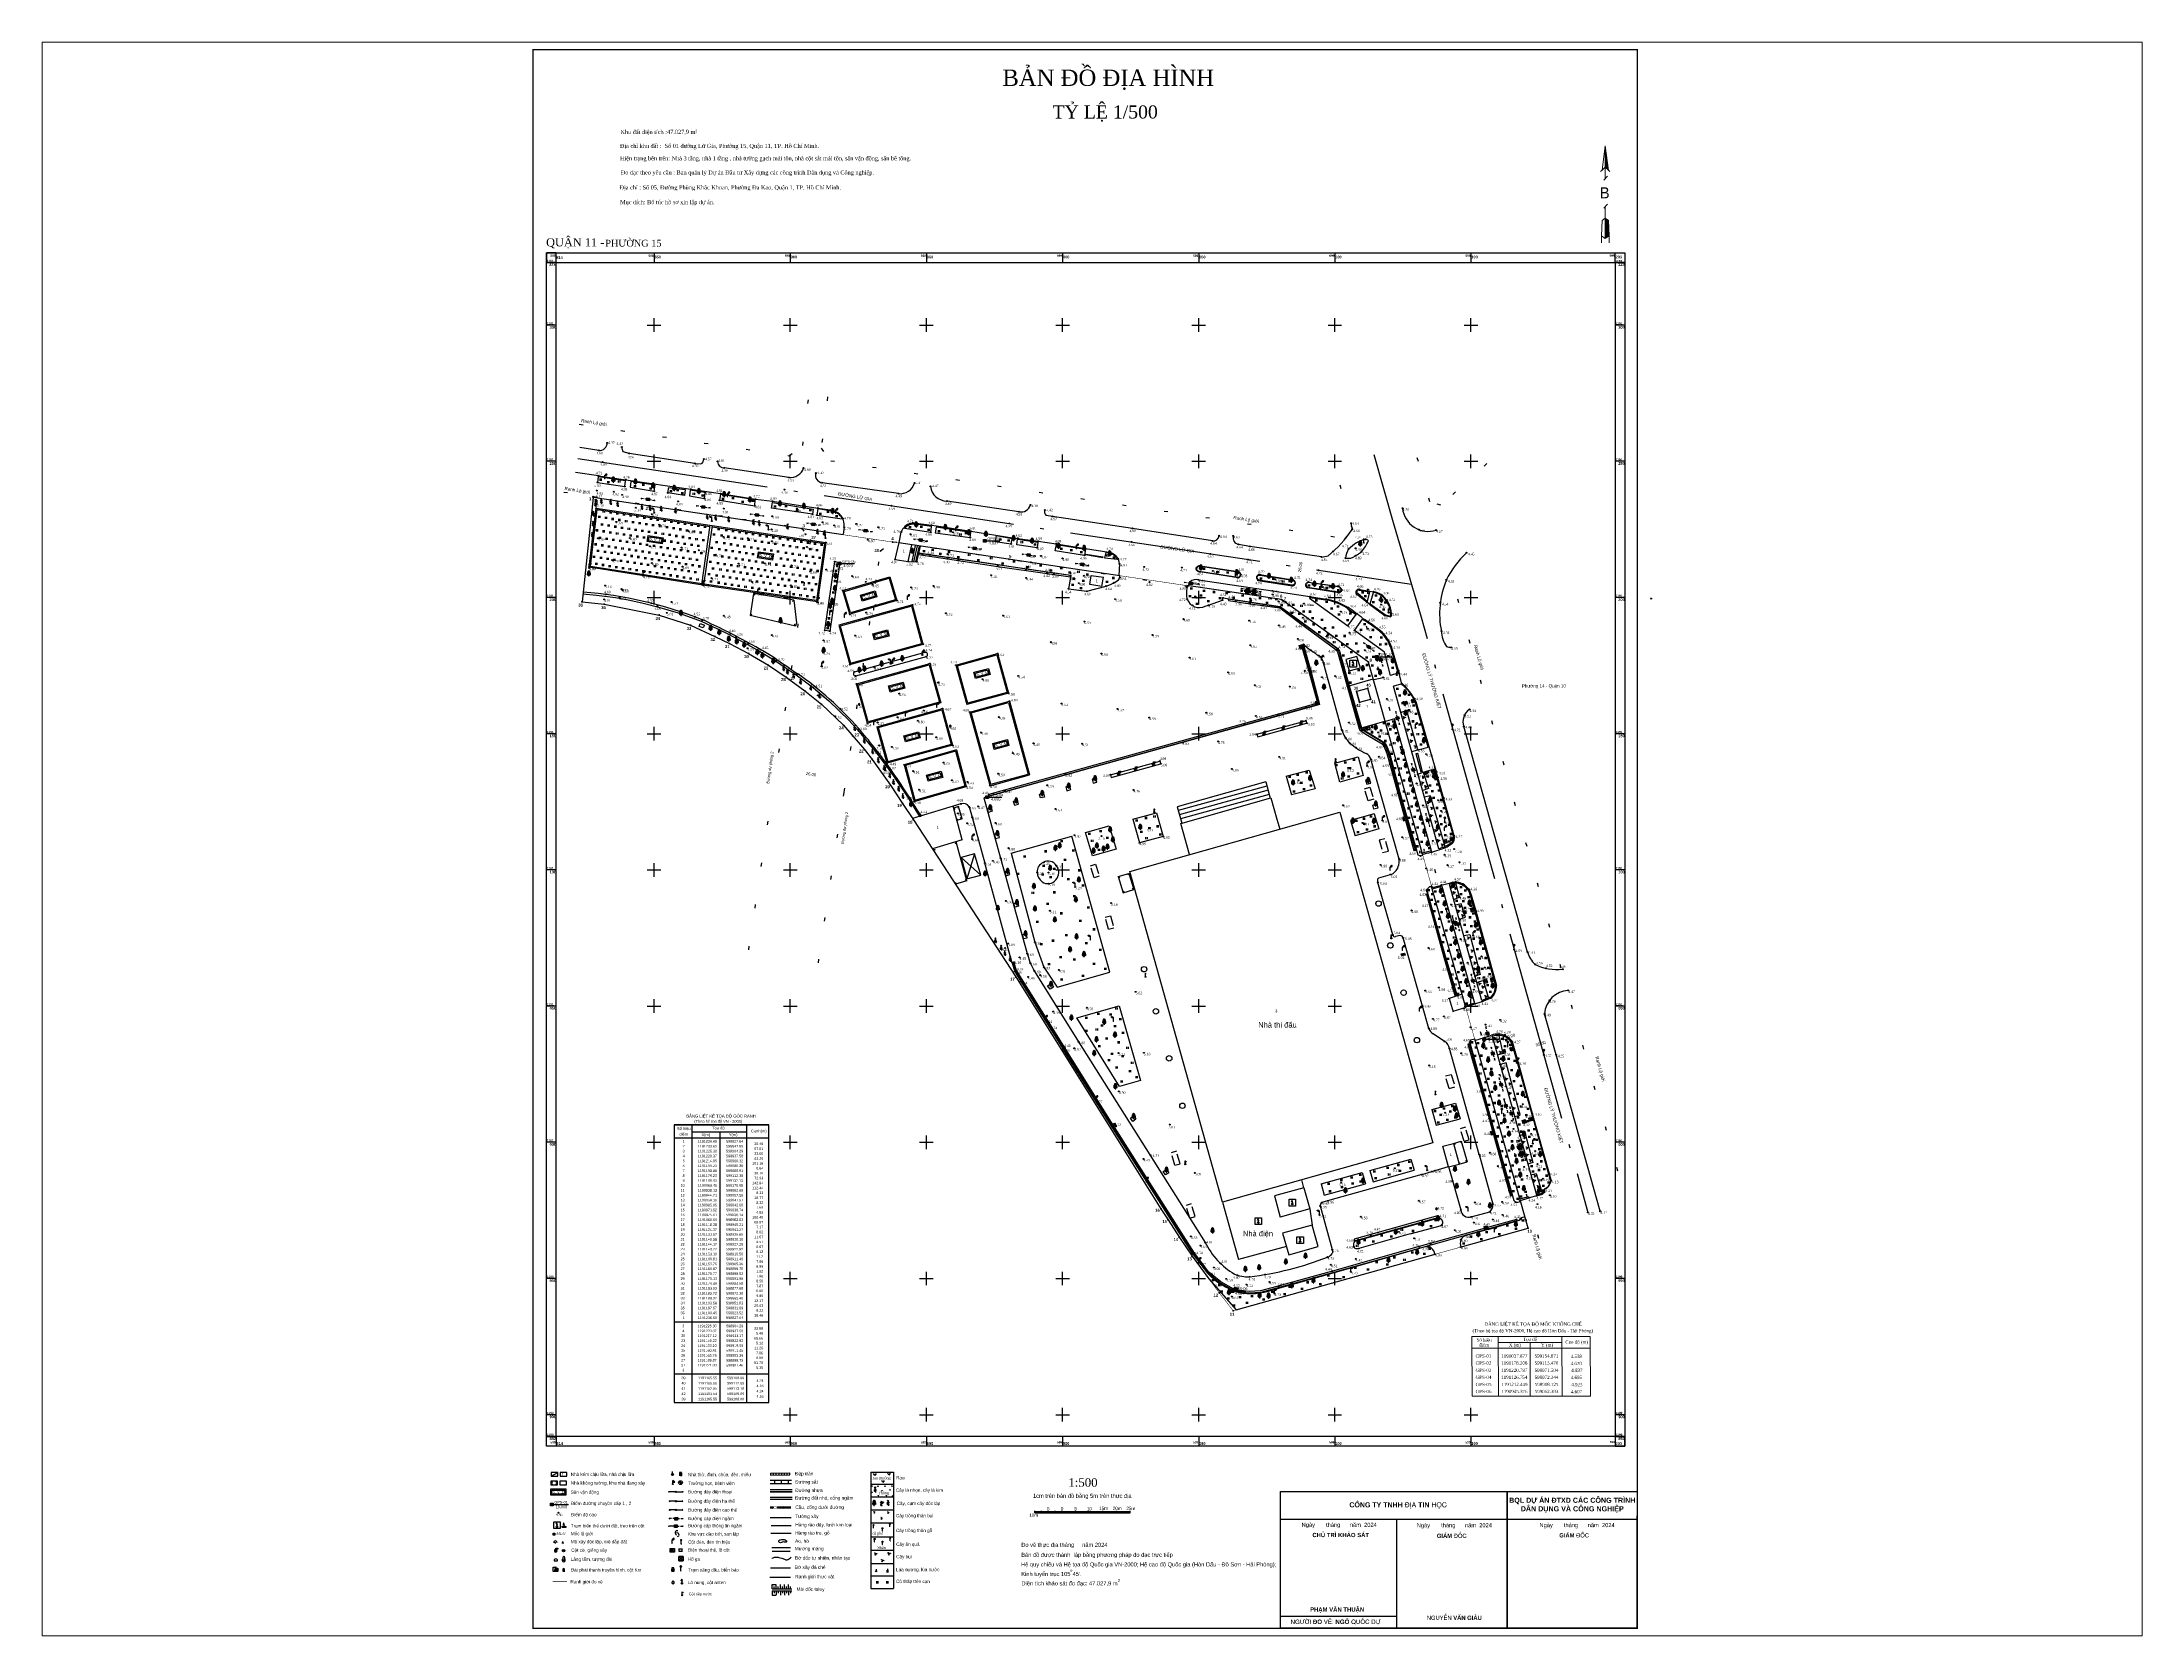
# Paper-space layout 'Layout1' of a CAD drawing. Header units: millimetres. Extents: x 26 to 231, y 20 to 176.
# The model-space entities are those that its viewports show. They can reach past a viewport. Long polylines and large blocks are cut down to what shows.
import ezdxf
from ezdxf.enums import TextEntityAlignment as Align

# ---------------------------------------------------------------- set-up
doc = ezdxf.new("R2010")
doc.units = ezdxf.units.MM
doc.header["$PDMODE"] = 32
doc.header["$PDSIZE"] = 0.35
for name, pattern in [('1BANCONG_54', [0.55, 0, -0.5, 0.05]), ('1TIMDUONG', [13, 10, -1.4, 0.2, -1.4]), ('CHAMCHAM', [0.48, 0.13, -0.35]), ('DUONG_MON_1', [6.5, 5, -1.5]), ('GACH2', [3, 2, -1]), ('RANH_KHU_DAT', [1, 0, -1, 0])]:
    doc.linetypes.add(name, pattern=pattern)
for name, color, linetype in [('31', 7, 'Continuous'), ('A1-GHICHU', 7, 'Continuous'), ('AO', 4, 'DUONG_BO_DAT'), ('bangtoado', 7, 'Continuous'), ('BE CHIM', 62, 'GACH2'), ('BO DAT', 240, 'DUONG_BO_DAT'), ('BO_DA', 15, 'BO_DA'), ('CAP THONG TIN NGAM', 5, 'Continuous'), ('CHAN TALUY DAT', 240, 'RANH_KHU_DAT'), ('DANDUNG', 7, 'Continuous'), ('DDHSB', 7, 'Continuous'), ('diem', 2, 'Continuous'), ('DINH TALUY DAT', 240, 'Continuous'), ('Docao', 22, 'Continuous'), ('DUONG DAT', 53, 'DUONG_MON_1'), ('DUONG NHUA', 221, 'Continuous'), ('GHICHU', 2, 'Continuous'), ('hl', 5, 'Continuous'), ('K_THUCVAT', 3, 'Continuous'), ('KHUNG BAN DO', 5, 'Continuous'), ('KTN', 7, 'Continuous'), ('MUONG DAT', 170, 'MUONG_DAT'), ('NHA KIEN CO', 1, 'Continuous'), ('NHA TAM', 30, 'Continuous'), ('NUT', 2, 'Continuous'), ('RANH', 7, 'Continuous'), ('RANH THUC VAT', 3, 'RANH_THUC_VAT'), ('RAO CAY', 3, 'RAO_KEM_TRE_GO'), ('RAO KEM', 20, 'RAO_KEM_SAT_1'), ('TALUY_DAT', 240, 'Continuous'), ('TOADO', 1, 'Continuous'), ('TRAM BIEN THE', 230, 'Continuous'), ('TUONG XAY', 51, 'TUONG_XAY_GACH_DA_NTL_THUAN_1'), ('VANHOA', 255, 'Continuous'), ('VTD_Bang toa do', 7, 'Continuous')]:
    doc.layers.add(name, color=color, linetype=linetype)
for name, color, linetype, lineweight in [('Level 18', 7, 'Continuous', 0), ('Level 28', 7, 'Continuous', 0), ('Level 30', 7, 'Continuous', 0), ('Text_Bang', 7, 'Continuous', 0)]:
    doc.layers.add(name, color=color, linetype=linetype, lineweight=lineweight)
doc.styles.add('Arial', font='arialbd.ttf')
doc.styles.add('BAN DO', font='')
doc.styles.add('HELVETICA', font='arial.ttf')
doc.styles.add('TIMES', font='times.ttf')
doc.styles.add('TIMESNEWROMAN', font='times.ttf', dxfattribs={"width": 0.9})
doc.styles.add('TXT', font='')
doc.styles.add('VAPTIMN', font='')
doc.styles.add('VHELVCB', font='')
doc.styles.add('VHELVCN', font='')
doc.styles.add('VHELVEN', font='')
doc.styles.add('VN-Helve', font='')
doc.styles.add('VNI-MARIA', font='')
doc.styles.add('VNTIME-GC', font='', dxfattribs={"oblique": 15})
doc.styles.get('BAN DO').set_extended_font_data('VNI-Helve-Condense', bold=True)
doc.styles.get('TXT').set_extended_font_data('.VnArial')
doc.styles.get('VAPTIMN').set_extended_font_data('VNI-Avo')
doc.styles.get('VHELVCB').set_extended_font_data('VNI-Helve-Condense', bold=True)
doc.styles.get('VHELVCN').set_extended_font_data('VNI-Helve-Condense')
doc.styles.get('VHELVEN').set_extended_font_data('VNI-Helve')
doc.styles.get('VN-Helve').set_extended_font_data('VNI-Helve')
doc.styles.get('VNI-MARIA').set_extended_font_data('VNI-Maria')
doc.styles.get('VNTIME-GC').set_extended_font_data('.VnTime')
doc.linetypes.add('BO_DA', pattern='A,1.25,[130,ltypeshp.shx,S=0.2,R=0,X=0,Y=0.2],0.2,[130,ltypeshp.shx,S=0.2,R=90,X=0,Y=0.4],0.2,[130,ltypeshp.shx,S=0.2,R=0,X=0,Y=0.2],1.25', length=2.9)
doc.linetypes.add('DUONG_BO_DAT', pattern='A,0.01,[130,ltypeshp.shx,S=0.25,R=0,X=0,Y=0.25],0.1,[130,ltypeshp.shx,S=0.25,R=0,X=0,Y=0.25],1.4', length=1.51)
doc.linetypes.add('MUONG_DAT', pattern='A,0.75,[130,ltypeshp.shx,S=0.25,R=0,X=0,Y=0.25],0.75', length=1.5)
doc.linetypes.add('RANH_THUC_VAT', pattern='A,0,[133,ltypeshp.shx,S=0.1,R=0,X=-0.1,Y=0],-1.2', length=1.2)
doc.linetypes.add('RAO_KEM_SAT_1', pattern='A,3,[130,ltypeshp.shx,S=0.56,R=45,X=0,Y=0],0.1,[130,ltypeshp.shx,S=0.56,R=135,X=-0.1,Y=0],3', length=6.1)
doc.linetypes.add('RAO_KEM_TRE_GO', pattern='A,3.5,[130,ltypeshp.shx,S=0.6,R=135,X=0,Y=0.43],3.5', length=7)
doc.linetypes.add('TUONG_XAY_GACH_DA_NTL_THUAN_1', pattern='A,0.85,[130,ltypeshp.shx,S=0.25,R=0,X=0,Y=0.25],0.2,[130,ltypeshp.shx,S=0.25,R=0,X=0,Y=0.25],0.1,[130,ltypeshp.shx,S=0.1,R=90,X=-0.2,Y=0.5],0.85', length=2)

# ---------------------------------------------------------------- blocks, each defined once
blk = doc.blocks.new('CAY LA RONG LON')
for p, q in [((-0.9, 1.6), (-1, 1.4)), ((-1, 1.4), (-1, 1.1)), ((-1, 1.1), (-0.9, 0.9)), ((-0.8, 1.7), (-0.9, 1.6)), ((-0.9, 0.9), (-0.8, 0.8)), ((-0.7, 2.6), (-0.8, 2.4)), ((-0.8, 2.4), (-0.8, 2.2)), ((-0.8, 2.2), (-0.7, 2)), ((-0.7, 1.8), (-0.8, 1.7)), ((-0.8, 0.8), (-0.6, 0.7)), ((-0.6, 2.7), (-0.7, 2.6)), ((-0.7, 2), (-0.6, 1.8)), ((-0.6, 1.8), (-0.7, 1.8)), ((-0.4, 2.8), (-0.6, 2.7)), ((-0.6, 0.7), (-0.4, 0.7)), ((-0.4, 3.3), (-0.5, 3.2)), ((-0.5, 3.2), (-0.4, 3)), ((-0.3, 3.4), (-0.4, 3.3)), ((-0.4, 3.3), (-0.4, 3.3)), ((-0.4, 3), (-0.4, 2.9)), ((-0.4, 2.9), (-0.3, 2.9)), ((-0.3, 2.9), (-0.4, 2.8)), ((-0.4, 0.7), (-0.2, 0.8)), ((-0.2, 3.5), (-0.3, 3.4)), ((0, 3.5), (-0.2, 3.5)), ((-0.2, 0.8), (0, 0.8)), ((0, 0), (0, 3.5)), ((0, 0), (0, 3.5)), ((0, 3.5), (0.2, 3.5)), ((0.2, 0.8), (0, 0.8)), ((0, 0), (0.6, 0)), ((0.2, 3.5), (0.3, 3.4)), ((0.4, 0.7), (0.2, 0.8)), ((0.3, 3.4), (0.4, 3.3)), ((0.4, 2.9), (0.3, 2.9)), ((0.3, 2.9), (0.4, 2.8)), ((0.4, 3.3), (0.4, 3.3)), ((0.4, 3.3), (0.5, 3.2)), ((0.5, 3.2), (0.4, 3)), ((0.4, 3), (0.4, 2.9)), ((0.4, 2.8), (0.6, 2.7)), ((0.6, 0.7), (0.4, 0.7)), ((0.6, 2.7), (0.7, 2.6)), ((0.7, 2), (0.6, 1.8)), ((0.6, 1.8), (0.7, 1.8)), ((0.8, 0.8), (0.6, 0.7)), ((0.7, 2.6), (0.8, 2.4)), ((0.8, 2.2), (0.7, 2)), ((0.7, 1.8), (0.8, 1.7)), ((0.8, 2.4), (0.8, 2.2)), ((0.8, 1.7), (0.9, 1.6)), ((0.9, 0.9), (0.8, 0.8)), ((0.9, 1.6), (1, 1.4)), ((1, 1.1), (0.9, 0.9)), ((1, 1.4), (1, 1.1))]:
    blk.add_line(p, q)
at = {"color": 0}
for p, q in [((0, 3.3), (0.1, 3.5)), ((0, 3.5), (0, 3.5)), ((0.4, 3), (0, 3.5)), ((0, 3.1), (0.3, 3.4)), ((0, 3.2), (0.2, 3.4)), ((0, 2.8), (0.4, 3.3)), ((0, 3), (0.4, 3.3)), ((0.4, 3), (0, 3.3)), ((0, 2.7), (0.5, 3.2)), ((0.3, 2.9), (0, 3.2)), ((0.8, 2.3), (0, 3.1)), ((0.8, 2.2), (0, 3)), ((0, 2.6), (0.3, 2.9)), ((0, 2.4), (0.4, 2.8)), ((0, 2.5), (0.4, 2.8)), ((0.7, 2.1), (0, 2.8)), ((0, 2.1), (0.6, 2.7)), ((0, 2.2), (0.5, 2.7)), ((0.7, 2), (0, 2.7)), ((0, 1.9), (0.7, 2.6)), ((0, 2), (0.7, 2.6)), ((0.7, 1.9), (0, 2.6)), ((0, 1.7), (0.7, 2.5)), ((0.6, 1.9), (0, 2.5)), ((0, 1.6), (0.8, 2.4)), ((1, 1.4), (0, 2.4)), ((0, 1.5), (0.8, 2.3)), ((1, 1.2), (0, 2.2)), ((0, 1.4), (0.7, 2.1)), ((1, 1.1), (0, 2.1)), ((1, 1), (0, 2)), ((0.9, 0.9), (0, 1.9)), ((0, 1.2), (0.6, 1.8)), ((0, 1.1), (0.7, 1.8)), ((0, 1), (0.8, 1.7)), ((0, 0.9), (0.8, 1.7)), ((0.9, 0.9), (0, 1.7)), ((0.8, 0.8), (0, 1.6)), ((0.7, 0.8), (0, 1.5)), ((0.6, 0.7), (0, 1.4)), ((0.5, 0.7), (0, 1.2)), ((0.4, 0.7), (0, 1.1)), ((0.3, 0.7), (0, 1)), ((0, 0.8), (0, 0.9)), ((0.4, 3.1), (0.1, 3.5)), ((0.1, 0.8), (0.9, 1.6)), ((0.2, 0.8), (0.9, 1.6)), ((0.2, 0.7), (1, 1.5)), ((0.4, 3.3), (0.3, 3.4)), ((0.3, 2.9), (0.4, 3)), ((0.3, 0.7), (1, 1.4)), ((0.7, 2.5), (0.4, 2.8)), ((0.4, 0.7), (1, 1.2)), ((0.6, 0.7), (1, 1.1)), ((0.9, 1.5), (0.7, 1.8)), ((0.8, 0.8), (0.9, 0.9))]:
    blk.add_line(p, q, dxfattribs=at)
for p in [(0.2, 3.5), (0.2, 0.8), (0.3, 3.4), (0.3, 2.9), (0.4, 3.3), (0.4, 3.3), (0.4, 3), (0.4, 2.9), (0.4, 2.8), (0.4, 0.7), (0.5, 3.2), (0.6, 2.7), (0.6, 1.8), (0.6, 0.7), (0.7, 2.6), (0.7, 2), (0.7, 1.8), (0.8, 2.4), (0.8, 2.2), (0.8, 1.7), (0.8, 0.8), (0.9, 1.6), (0.9, 0.9), (1, 1.4), (1, 1.1)]:
    blk.add_point(p)
at = {"layer": 'NUT', "style": 'TIMESNEWROMAN', "width": 0.9}
blk.add_attdef('DK', text='', height=1.5, dxfattribs=at).set_placement((0, -2.6), align=Align.CENTER)
blk = doc.blocks.new('VCOTDEN')
blk.add_line((0, 0), (0, 2.4))
at = {"const_width": 0.371}
blk.add_lwpolyline([(-0.2, 0, 1), (0.2, 0, 1)], format="xyb", close=True, dxfattribs=at)
at = {"flags": 128}
blk.add_lwpolyline([(0, 2.4), (0, 2.5), (0.1, 2.7), (0.2, 2.7), (0.4, 2.8)], dxfattribs=at)
blk.add_lwpolyline([(1.6, 3.4, 0.165067), (1.5, 3.5, 0.105723), (1.3, 3.5, 0.068875), (1.1, 3.5, 0.055065), (0.8, 3.4, 0.055065), (0.6, 3.3, 0.068875), (0.4, 3.1, 0.105723), (0.3, 2.9, 0.165067), (0.4, 2.8, 0.165067), (0.4, 2.7, 0.105723), (0.7, 2.6, 0.068875), (0.9, 2.6, 0.055065), (1.1, 2.7, 0.055065), (1.4, 2.9, 0.068875), (1.5, 3, 0.105723), (1.6, 3.2, 0.165067)], format="xyb", close=True, dxfattribs=at)
blk = doc.blocks.new('bbbb')
blk.add_hatch(color=7).paths.add_polyline_path([(603883.22, 1193040.91, 1), (603883.27, 1193040.91, 1)])
at = {"color": 7}
for p, q in [((603883.24, 1193041.27), (603882.89, 1193040.91)), ((603883.24, 1193040.56), (603882.89, 1193040.91)), ((603883.24, 1193041.27), (603883.6, 1193040.91)), ((603883.24, 1193040.56), (603883.6, 1193040.91)), ((603883.24, 1193039.27), (603883.24, 1193040.56)), ((603883.24, 1193039.27), (603883.14, 1193039.27)), ((603883.24, 1193039.27), (603883.34, 1193039.27))]:
    blk.add_line(p, q, dxfattribs=at)
blk.add_circle((603883.24, 1193040.91), 0.025, dxfattribs=at)
blk = doc.blocks.new('capdien')
for p, q in [((604326.74, 1192945.09), (604326.92, 1192945.26)), ((604326.74, 1192945.09), (604326.92, 1192944.91)), ((604331.74, 1192945.09), (604331.57, 1192945.26)), ((604331.74, 1192945.09), (604331.57, 1192944.91))]:
    blk.add_line(p, q)
at = {"linetype": 'Continuous'}
for p, q in [((604327.58, 1192945.09), (604326.74, 1192945.09)), ((604328.74, 1192945.09), (604328.01, 1192945.09)), ((604328.73, 1192945.57), (604329.73, 1192945.58)), ((604328.73, 1192944.57), (604328.73, 1192945.57)), ((604329.73, 1192944.58), (604328.73, 1192944.57)), ((604329.73, 1192945.58), (604329.73, 1192944.58)), ((604329.74, 1192945.09), (604330.48, 1192945.09)), ((604330.91, 1192945.09), (604331.74, 1192945.09))]:
    blk.add_line(p, q, dxfattribs=at)
blk.add_circle((604329.24, 1192945.09), 0.25)
blk.add_circle((604329.24, 1192945.09), 0.25)
blk.add_ellipse((604329.25, 1192945.08), major_axis=(-0.053, 0.053), ratio=1, dxfattribs=at)
blk.add_point((604329.24, 1192945.09))
blk.add_point((604329.24, 1192945.09))
blk = doc.blocks.new('*O1943')
at = {"color": 7, "linetype": 'Continuous'}
for points in [[(-20.45, 2.96), (-21.13, 2.05), (-11.82, -2.27), (-12.5, -3.41)], [(12.5, -2.27), (13.18, -3.18), (20.68, 3.41), (21.14, 2.5)], [(-12.5, -2.04), (12.96, -2.04), (-12.5, -3.18), (12.96, -3.18)]]:
    blk.add_solid(points, dxfattribs=at)
blk = doc.blocks.new('*O2044')
at = {"color": 7, "linetype": 'Continuous'}
for points in [[(-20.45, -2.95), (-21.13, -2.04), (-11.82, 2.5), (-12.5, 3.41)], [(-12.5, 2.05), (12.96, 2.05), (-12.5, 3.19), (12.96, 3.19)], [(12.5, 2.28), (13.18, 3.19), (20.68, -3.4), (21.14, -2.5)]]:
    blk.add_solid(points, dxfattribs=at)
blk = doc.blocks.new('TRAM BIEN THE TREN COT')
h = blk.add_hatch(color=256)
edge = h.paths.add_edge_path()
edge.add_arc((0, 0), 0.5, 0, 360)
blk.add_hatch(color=256).paths.add_polyline_path([(0, 3), (-0.3, 2.7), (0, 2.6)])
for p, q in [((-0.5, 1.7), (-0.1, 2.7)), ((0.5, 1.8), (-0.5, 1.7)), ((0, 3), (-0.3, 2.7)), ((0, 2.6), (-0.3, 2.7)), ((0, 2.6), (0, 3)), ((0, 0.5), (0.5, 1.8))]:
    blk.add_line(p, q)
for centre in [(-1, 0), (0, 0), (1, 0)]:
    blk.add_circle(centre, 0.5)
blk = doc.blocks.new('*X42')
at = {"color": 0}
for p, q in [((-0.2, -0.2), (0.2, 0.2)), ((-0.2, -0.1), (0.1, 0.2)), ((-0.2, 0), (0, 0.2)), ((0.2, -0.2), (-0.2, 0.2)), ((0.1, -0.2), (-0.2, 0.1)), ((0, -0.2), (-0.2, 0)), ((0.2, -0.1), (-0.1, 0.2)), ((-0.1, -0.2), (0.2, 0.1)), ((0.2, 0), (0, 0.2)), ((0, -0.2), (0.2, 0))]:
    blk.add_line(p, q, dxfattribs=at)
blk = doc.blocks.new('TUONG DAI BIA TUONG NIEM')
for p, q in [((-0.8, 0), (0.8, 0)), ((-0.7, 1.9), (-0.7, 0)), ((0.7, 0), (0.7, 1.9))]:
    blk.add_line(p, q)
for centre, radius, start, end in [((0, 0), 1.2, 125.6853, 54.3147), ((0, 1.8), 0.703, 5.5221, 174.4779)]:
    blk.add_arc(centre, radius, start, end)
blk = doc.blocks.new('than bui')
at = {"layer": 'BE CHIM', "color": 3, "linetype": 'ByBlock'}
blk.add_lwpolyline([(603892.18, 1193040), (603892.18, 1193040.75)], dxfattribs=at)
for points in [[(603892.18, 1193040.38), (603892.12, 1193040.6), (603891.89, 1193040.72)], [(603892.18, 1193040), (603892.23, 1193040.27), (603892.53, 1193040.73)]]:
    blk.add_spline(points, degree=3, dxfattribs=at)
blk = doc.blocks.new('COTHAP')
at = {"layer": 'K_THUCVAT'}
for points in [[(603950.27, 1193196.2), (603950.27, 1193195.45)], [(603950.77, 1193196.2), (603950.77, 1193195.45)]]:
    blk.add_lwpolyline(points, dxfattribs=at)
blk = doc.blocks.new('caybui')
at = {"layer": 'K_THUCVAT'}
for centre, radius in [((598933.53, 1190846.77), 0.075), ((598933.84, 1190846.45), 0.2), ((598933.73, 1190846.02), 0.075), ((598934.27, 1190846.56), 0.075)]:
    blk.add_circle(centre, radius, dxfattribs=at)

msp = doc.modelspace()

# ---------------------------------------------------------------- hatches: boundary and pattern name
h = msp.add_hatch(color=256)
edge = h.paths.add_edge_path()
edge.add_arc((599117.02, 1191199.02), 0.25, 0, 360)
for points in [[(599117.02, 1191200.52), (599116.88, 1191200.38), (599117.02, 1191200.33)], [(599106.71, 1191176.68), (599106.57, 1191176.54), (599106.71, 1191176.49)], [(599084.38, 1190978.83), (599084.24, 1190978.69), (599084.38, 1190978.64)], [(599071.87, 1190972.01), (599071.74, 1190971.88), (599071.87, 1190971.82)], [(599087.25, 1190965.04), (599087.12, 1190964.9), (599087.26, 1190964.85)], [(598859.3, 1190877.66), (598859.67, 1190877.66), (598860.05, 1190877.66), (598860.05, 1190878.65, -0.320789), (598859.67, 1190879.16, -0.320789), (598859.3, 1190878.65)], [(598814.31, 1190860.39), (598814.17, 1190860.25), (598814.31, 1190860.2)], [(598856.83, 1190850.56, -0.389172), (598856.93, 1190850.4), (598857.14, 1190850.39, 0.271447), (598856.87, 1190850.65), (598856.41, 1190850.65, 0.281876), (598856.14, 1190850.39), (598856.36, 1190850.39, -0.400466), (598856.46, 1190850.56)], [(598856.64, 1190850.47), (598857.14, 1190849.77), (598856.14, 1190849.77)], [(598813.38, 1190842.54), (598814.38, 1190842.54), (598814.38, 1190843.04), (598813.38, 1190843.04)], [(598857.22, 1190843.27), (598857.22, 1190842.5), (598856.47, 1190842.5), (598856.47, 1190843.27)], [(598857.37, 1190843.27), (598857.46, 1190843.15), (598857.37, 1190843.15), (598857.33, 1190843.2), (598857.22, 1190843.2), (598857.22, 1190843.27)]]:
    msp.add_hatch(color=256).paths.add_polyline_path(points)
h = msp.add_hatch(color=256)
edge = h.paths.add_edge_path()
edge.add_arc((599106.71, 1191175.18), 0.25, 0, 360)
h = msp.add_hatch(color=256)
edge = h.paths.add_edge_path()
edge.add_arc((599084.38, 1190977.33), 0.25, 0, 360)
h = msp.add_hatch(color=256)
edge = h.paths.add_edge_path()
edge.add_arc((599071.87, 1190970.51), 0.25, 0, 360)
h = msp.add_hatch(color=256)
edge = h.paths.add_edge_path()
edge.add_arc((599087.25, 1190963.54), 0.25, 0, 360)
h = msp.add_hatch(color=256)
edge = h.paths.add_edge_path()
edge.add_arc((598814.31, 1190858.89), 0.25, 0, 360)
h = msp.add_hatch()
h.set_pattern_fill('ANSI31', color=256, scale=0.0025, style=0)
h.set_pattern_definition([(45, (598813.877321, 1190842.540826), (-0.00561266, 0.00561266), [])])
h.paths.add_polyline_path([(598813.99, 1190844.04), (598813.8, 1190843.97), (598813.92, 1190843.85)])
h = msp.add_hatch(color=256)
h.paths.add_polyline_path([(598860.22, 1190839.58), (598860.12, 1190839.49), (598860.18, 1190839.49)])
h.paths.add_polyline_path([(598860.22, 1190839.58), (598860.18, 1190839.49), (598860.24, 1190839.44)])

# ---------------------------------------------------------------- linework, layer by layer
at = {"lineweight": 13}
for p, q in [((599199.33, 1191365.81), (599198.19, 1191356.92)), ((599200.46, 1191356.92), (599199.33, 1191365.81)), ((599199.33, 1191365.81), (599199.33, 1191358.05)), ((599198.19, 1191356.92), (599197.62, 1191356.35)), ((599198.19, 1191356.92), (599199.33, 1191358.05)), ((599198.76, 1191353.23), (599200.18, 1191354.65)), ((599199.33, 1191358.05), (599199.33, 1191353.79)), ((599199.33, 1191358.05), (599200.46, 1191356.92)), ((599200.46, 1191356.92), (599201.03, 1191356.35)), ((599198.76, 1191343), (599200.18, 1191344.42)), ((599199.33, 1191343.28), (599199.33, 1191339.02)), ((599197.91, 1191332.76), (599198.19, 1191338.46)), ((599198.19, 1191338.46), (599199.33, 1191339.31)), ((599199.33, 1191339.31), (599200.46, 1191338.46)), ((599199.33, 1191339.02), (599199.33, 1191331.82)), ((599200.46, 1191338.46), (599200.75, 1191332.76)), ((599197.91, 1191333.05), (599197.91, 1191330.21)), ((599199.33, 1191331.82), (599197.91, 1191332.76)), ((599200.75, 1191332.76), (599199.33, 1191331.82)), ((599200.75, 1191333.05), (599200.75, 1191330.21))]:
    msp.add_line(p, q, dxfattribs=at)
for p, q in [((599110.43, 1191221.48, 5.09), (599110.53, 1191221.43, 5.09)), ((599110.53, 1191221.23, 5.09), (599110.43, 1191221.18, 5.09)), ((599110.49, 1191220.03, 5.09), (599110.9, 1191220.03, 5.09)), ((599110.69, 1191221.53, 5.09), (599110.69, 1191221.63, 5.09)), ((599110.69, 1191220.03, 5.09), (599110.69, 1191221.13, 5.09)), ((599110.95, 1191221.48, 5.09), (599110.88, 1191221.43, 5.09)), ((599110.88, 1191221.24, 5.09), (599110.95, 1191221.19, 5.09)), ((598919.31, 1191202.52, 4.73), (598936.63, 1191207.59, 4.73)), ((598919.43, 1191202.13, 4.73), (598936.74, 1191207.2, 4.73)), ((598936.25, 1191207.48, 4.73), (598938.76, 1191198.82, 4.74)), ((598936.63, 1191207.59, 4.73), (598939.15, 1191198.94, 4.74)), ((599112.82, 1191197.42, 4.55), (599111.7, 1191198.25, 4.64)), ((599111.87, 1191203.05, 5.03), (599111.96, 1191203, 5.03)), ((599111.96, 1191202.8, 5.03), (599111.87, 1191202.75, 5.03)), ((599111.93, 1191201.6, 5.03), (599112.33, 1191201.6, 5.03)), ((599112.13, 1191203.1, 5.03), (599112.13, 1191203.2, 5.03)), ((599112.13, 1191201.6, 5.03), (599112.13, 1191202.7, 5.03)), ((599112.39, 1191203.05, 5.03), (599112.31, 1191203, 5.03)), ((599112.31, 1191202.81, 5.03), (599112.39, 1191202.76, 5.03)), ((599116.76, 1191199.9), (599116.95, 1191200.36)), ((599117.27, 1191199.9), (599116.76, 1191199.9)), ((599117.02, 1191200.52), (599116.88, 1191200.38)), ((599117.02, 1191200.33), (599116.88, 1191200.38)), ((599117.02, 1191200.33), (599117.02, 1191200.52)), ((599117.02, 1191199.27), (599117.27, 1191199.9)), ((598923.6, 1191172.72, 4.59), (598949.5, 1191179.89, 4.74)), ((598949.95, 1191178.28, 4.72), (598924.02, 1191171.19, 4.6)), ((599105.55, 1191176.97), (599107.9, 1191176.97)), ((599105.55, 1191174.46), (599105.55, 1191176.97)), ((599107.9, 1191174.46), (599105.55, 1191174.46)), ((599106.45, 1191176.05), (599106.64, 1191176.51)), ((599106.96, 1191176.05), (599106.45, 1191176.05)), ((599106.71, 1191176.68), (599106.57, 1191176.54)), ((599106.71, 1191176.49), (599106.57, 1191176.54)), ((599106.71, 1191176.49), (599106.71, 1191176.68)), ((599106.71, 1191175.43), (599106.96, 1191176.05)), ((599107.9, 1191176.97), (599107.9, 1191174.46)), ((599074, 1191150.13), (599074, 1191150.98)), ((599074, 1191150.98), (599074.8, 1191150.98)), ((599074.8, 1191150.58), (599074, 1191150.58)), ((599074.8, 1191150.98), (599074.8, 1191150.58)), ((599081.02, 1191152.07), (599081.02, 1191152.92)), ((599081.02, 1191152.92), (599081.82, 1191152.92)), ((599081.82, 1191152.52), (599081.02, 1191152.52)), ((599081.82, 1191152.92), (599081.82, 1191152.52)), ((599087.56, 1191153.92), (599087.56, 1191154.77)), ((599087.56, 1191154.77), (599088.36, 1191154.77)), ((599088.36, 1191154.37), (599087.56, 1191154.37)), ((599088.36, 1191154.77), (599088.36, 1191154.37)), ((599020.62, 1191135.36), (599020.62, 1191136.21)), ((599020.62, 1191136.21), (599021.42, 1191136.21)), ((599021.42, 1191135.81), (599020.62, 1191135.81)), ((599021.42, 1191136.21), (599021.42, 1191135.81)), ((599026.8, 1191137.05), (599026.8, 1191137.9)), ((599026.8, 1191137.9), (599027.6, 1191137.9)), ((599027.6, 1191137.5), (599026.8, 1191137.5)), ((599027.6, 1191137.9), (599027.6, 1191137.5)), ((599033.39, 1191138.89), (599033.39, 1191139.74)), ((599033.39, 1191139.74), (599034.19, 1191139.74)), ((599034.19, 1191139.34), (599033.39, 1191139.34)), ((599034.19, 1191139.74), (599034.19, 1191139.34)), ((599143.76, 1191080.95), (599143.2, 1191083.03)), ((599162.77, 1191013.68), (599162.21, 1191015.75)), ((599083.22, 1190979.12), (599085.57, 1190979.12)), ((599083.22, 1190976.61), (599083.22, 1190979.12)), ((599085.57, 1190976.61), (599083.22, 1190976.61)), ((599084.12, 1190978.2), (599084.31, 1190978.66)), ((599084.63, 1190978.2), (599084.12, 1190978.2)), ((599084.38, 1190978.83), (599084.24, 1190978.69)), ((599084.38, 1190978.64), (599084.24, 1190978.69)), ((599084.38, 1190978.64), (599084.38, 1190978.83)), ((599084.38, 1190977.58), (599084.63, 1190978.2)), ((599085.57, 1190979.12), (599085.57, 1190976.61)), ((599070.72, 1190972.3), (599073.06, 1190972.3)), ((599070.72, 1190969.79), (599070.72, 1190972.3)), ((599073.06, 1190969.79), (599070.72, 1190969.79)), ((599071.62, 1190971.39), (599071.8, 1190971.85)), ((599072.13, 1190971.39), (599071.62, 1190971.39)), ((599071.87, 1190972.01), (599071.74, 1190971.88)), ((599071.87, 1190971.82), (599071.74, 1190971.88)), ((599071.87, 1190971.82), (599071.87, 1190972.01)), ((599071.87, 1190970.76), (599072.13, 1190971.39)), ((599073.06, 1190972.3), (599073.06, 1190969.79)), ((599086.1, 1190965.33), (599088.44, 1190965.33)), ((599086.1, 1190962.82), (599086.1, 1190965.33)), ((599087, 1190964.41), (599087.19, 1190964.88)), ((599087.25, 1190965.04), (599087.12, 1190964.9)), ((599087.26, 1190964.85), (599087.12, 1190964.9)), ((599087.26, 1190964.85), (599087.25, 1190965.04)), ((599088.44, 1190965.33), (599088.44, 1190962.82)), ((599088.44, 1190962.82), (599086.1, 1190962.82)), ((599087.51, 1190964.42), (599087, 1190964.41)), ((599087.25, 1190963.79), (599087.51, 1190964.42)), ((598856.54, 1190878.93), (598856.94, 1190878.93)), ((598856.74, 1190878.43), (598856.74, 1190879.18)), ((598856.86, 1190874.62), (598856.86, 1190875.82)), ((598857.67, 1190875.23), (598856.86, 1190875.82)), ((598856.86, 1190875.23), (598857.67, 1190875.23)), ((598859.67, 1190877.66), (598859.17, 1190877.66)), ((598859.3, 1190878.65), (598859.3, 1190877.66)), ((598859.71, 1190875.07), (598859.36, 1190875.07)), ((598859.46, 1190875.07), (598859.46, 1190875.07)), ((598859.67, 1190877.66), (598860.17, 1190877.66)), ((598859.71, 1190875.07), (598859.71, 1190875.42)), ((598859.71, 1190875.07), (598860.06, 1190875.07)), ((598859.71, 1190875.07), (598859.71, 1190874.72)), ((598860.05, 1190878.65), (598860.05, 1190877.66)), ((598892.62, 1190875.92), (598900.41, 1190875.92)), ((598892.62, 1190874.72), (598900.41, 1190874.72)), ((598892.75, 1190878.56), (598899.79, 1190878.63)), ((598892.75, 1190878.56), (598892.76, 1190877.82)), ((598892.76, 1190877.82), (598899.81, 1190877.88)), ((598893.75, 1190878.58), (598893.76, 1190877.82)), ((598894.21, 1190876.12), (598894.21, 1190874.52)), ((598894.75, 1190878.59), (598894.76, 1190877.84)), ((598895.75, 1190878.6), (598895.76, 1190877.85)), ((598896.71, 1190876.12), (598896.71, 1190874.52)), ((598896.75, 1190878.62), (598896.76, 1190877.86)), ((598897.75, 1190878.63), (598897.76, 1190877.88)), ((598898.75, 1190878.64), (598898.76, 1190877.89)), ((598899.21, 1190876.12), (598899.21, 1190874.52)), ((598899.75, 1190878.65), (598899.75, 1190877.9)), ((598929.61, 1190878.9), (598937.87, 1190878.9)), ((598929.61, 1190878.9), (598929.61, 1190836.18)), ((598929.61, 1190874.46), (598937.87, 1190874.46)), ((598937.87, 1190878.9), (598937.87, 1190836.18)), ((598855.51, 1190868.24), (598855.69, 1190868.42)), ((598855.51, 1190868.24), (598855.69, 1190868.06)), ((598857.76, 1190868.24), (598855.51, 1190868.24)), ((598855.51, 1190865.06), (598855.69, 1190865.24)), ((598855.51, 1190865.06), (598855.69, 1190864.88)), ((598857.76, 1190865.06), (598855.51, 1190865.06)), ((598857.71, 1190871.68), (598855.56, 1190871.68)), ((598855.73, 1190865.06), (598855.9, 1190865.24)), ((598855.73, 1190865.06), (598855.9, 1190864.88)), ((598858.21, 1190871.68), (598860.36, 1190871.68)), ((598858.26, 1190868.24), (598860.51, 1190868.24)), ((598858.26, 1190865.06), (598860.51, 1190865.06)), ((598860.3, 1190865.06), (598860.13, 1190865.24)), ((598860.3, 1190865.06), (598860.13, 1190864.88)), ((598860.51, 1190868.24), (598860.34, 1190868.42)), ((598860.51, 1190868.24), (598860.34, 1190868.06)), ((598860.51, 1190865.06), (598860.34, 1190865.24)), ((598860.51, 1190865.06), (598860.34, 1190864.88)), ((598892.62, 1190866.14), (598893.68, 1190866.14)), ((598893.68, 1190865.67), (598892.62, 1190865.67)), ((598893.68, 1190866.14), (598893.68, 1190865.67)), ((598895.28, 1190866.14), (598900.18, 1190866.14)), ((598895.28, 1190865.68), (598895.28, 1190866.14)), ((598900.21, 1190865.68), (598895.28, 1190865.68)), ((598929.61, 1190869.9), (598937.87, 1190869.9)), ((598929.61, 1190865.05), (598937.87, 1190865.05)), ((599080, 1190821.6), (599080, 1190867.25)), ((599163.35, 1190871.83), (599163.35, 1190821.6)), ((599163.35, 1190821.6), (599163.35, 1190871.83)), ((599163.35, 1190871.83), (599163.35, 1190821.6)), ((598813.16, 1190860.68), (598815.5, 1190860.68)), ((598813.16, 1190858.17), (598813.16, 1190860.68)), ((598815.5, 1190858.17), (598813.16, 1190858.17)), ((598814.06, 1190859.76), (598814.24, 1190860.23)), ((598814.57, 1190859.77), (598814.06, 1190859.76)), ((598814.31, 1190860.39), (598814.17, 1190860.25)), ((598814.31, 1190860.2), (598814.17, 1190860.25)), ((598814.31, 1190860.2), (598814.31, 1190860.39)), ((598814.31, 1190859.14), (598814.57, 1190859.77)), ((598815.5, 1190860.68), (598815.5, 1190858.17)), ((598857.74, 1190859.07), (598855.59, 1190859.06)), ((598929.61, 1190860.24), (598937.87, 1190860.24)), ((599122.7, 1190861.76), (599122.7, 1190821.6)), ((599211.08, 1190862.85), (599211.08, 1190821.6)), ((599211.08, 1190821.6), (599211.08, 1190862.85)), ((599211.08, 1190862.85), (599211.08, 1190821.6)), ((599211.08, 1190821.6), (599211.08, 1190862.85)), ((599211.08, 1190859.1), (599211.08, 1190821.6)), ((598813.88, 1190850.18), (598813.88, 1190851.03)), ((598813.88, 1190851.03), (598814.68, 1190851.03)), ((598814.68, 1190850.63), (598813.88, 1190850.63)), ((598814.68, 1190851.03), (598814.68, 1190850.63)), ((598816.06, 1190852.96), (598816.81, 1190852.96)), ((598816.44, 1190852.96), (598816.44, 1190853.46)), ((598855.88, 1190850.88), (598857.49, 1190850.88)), ((598855.88, 1190849.55), (598855.88, 1190850.88)), ((598857.49, 1190849.55), (598855.88, 1190849.55)), ((598856.64, 1190850.47), (598856.14, 1190849.77)), ((598856.14, 1190849.77), (598857.14, 1190849.77)), ((598856.64, 1190850.47), (598857.14, 1190849.77)), ((598857.49, 1190850.88), (598857.49, 1190849.55)), ((598859.12, 1190849.85), (598860.42, 1190849.85)), ((598859.22, 1190849.85), (598859.22, 1190850.85)), ((598860.32, 1190850.65), (598859.22, 1190850.65)), ((598859.71, 1190854.1), (598859.8, 1190854.05)), ((598859.8, 1190853.85), (598859.71, 1190853.8)), ((598859.77, 1190852.65), (598860.17, 1190852.65)), ((598859.77, 1190850.65), (598859.77, 1190850.85)), ((598859.97, 1190854.15), (598859.97, 1190854.25)), ((598859.97, 1190852.65), (598859.97, 1190853.75)), ((598860.23, 1190854.1), (598860.15, 1190854.05)), ((598860.15, 1190853.86), (598860.23, 1190853.81)), ((598860.32, 1190849.85), (598860.32, 1190850.85)), ((598929.61, 1190855.21), (598937.87, 1190855.21)), ((598929.61, 1190850.32), (598937.87, 1190850.32)), ((598812.97, 1190842.38), (598812.97, 1190844.06)), ((598812.97, 1190844.06), (598813.53, 1190844.06)), ((598814.63, 1190842.38), (598812.97, 1190842.38)), ((598813.26, 1190846.35), (598814.56, 1190846.35)), ((598814.38, 1190843.04), (598813.38, 1190843.04)), ((598813.38, 1190843.04), (598813.38, 1190842.54)), ((598813.38, 1190842.54), (598814.38, 1190842.54)), ((598813.49, 1190843.54), (598813.86, 1190843.91)), ((598814.38, 1190843.54), (598813.49, 1190843.54)), ((598813.53, 1190844.06), (598813.53, 1190843.65)), ((598813.53, 1190843.65), (598813.55, 1190843.65)), ((598813.99, 1190844.04), (598813.8, 1190843.97)), ((598813.92, 1190843.85), (598813.8, 1190843.97)), ((598813.88, 1190843.04), (598814.38, 1190843.54)), ((598813.99, 1190844.04), (598813.92, 1190843.85)), ((598813.95, 1190843.65), (598814.63, 1190843.65)), ((598814.38, 1190842.54), (598814.38, 1190843.04)), ((598814.63, 1190843.65), (598814.63, 1190842.38)), ((598816.42, 1190842.55), (598816.79, 1190842.55)), ((598816.47, 1190843.23), (598816.47, 1190842.55)), ((598816.79, 1190842.55), (598816.79, 1190843.05)), ((598816.79, 1190842.55), (598817.17, 1190842.55)), ((598817.12, 1190842.55), (598817.12, 1190843.23)), ((598856.84, 1190842.5), (598856.33, 1190842.5)), ((598857.22, 1190843.75), (598856.47, 1190843.75)), ((598856.47, 1190843.75), (598856.47, 1190842.5)), ((598856.47, 1190843.27), (598857.22, 1190843.27)), ((598856.47, 1190842.5), (598856.47, 1190843.27)), ((598856.47, 1190842.5), (598857.22, 1190842.5)), ((598857.22, 1190842.5), (598856.47, 1190842.5)), ((598856.84, 1190842.5), (598857.34, 1190842.5)), ((598857.22, 1190842.5), (598857.22, 1190843.75)), ((598857.22, 1190843.27), (598857.37, 1190843.27)), ((598857.22, 1190843.27), (598857.22, 1190843.2)), ((598857.22, 1190843.27), (598857.22, 1190842.5)), ((598857.22, 1190843.2), (598857.33, 1190843.2)), ((598857.33, 1190843.2), (598857.37, 1190843.15)), ((598857.37, 1190843.27), (598857.46, 1190843.15)), ((598857.37, 1190843.15), (598857.46, 1190843.15)), ((598859.1, 1190846.33), (598860.7, 1190847.93)), ((598859.1, 1190847.93), (598859.1, 1190846.33)), ((598860.7, 1190847.93), (598859.1, 1190847.93)), ((598859.1, 1190847.93), (598860.7, 1190846.33)), ((598859.1, 1190846.33), (598860.7, 1190846.33)), ((598860.7, 1190846.33), (598860.7, 1190847.93)), ((598929.61, 1190845.42), (598937.87, 1190845.42)), ((598856.61, 1190838.02), (598856.61, 1190838.62)), ((598856.98, 1190838.77), (598856.98, 1190839.07)), ((598857.36, 1190838.02), (598857.36, 1190838.62)), ((598857.36, 1190838.62), (598857.36, 1190838.62)), ((598859.97, 1190838.97), (598860.22, 1190839.58)), ((598860.47, 1190839.12), (598859.97, 1190838.97)), ((598860.22, 1190839.58), (598860.12, 1190839.49)), ((598860.12, 1190839.49), (598860.18, 1190839.49)), ((598860.24, 1190839.44), (598860.18, 1190839.49)), ((598860.22, 1190839.58), (598860.24, 1190839.44)), ((598860.22, 1190838.33), (598860.47, 1190839.12)), ((598929.61, 1190840.8), (598937.87, 1190840.8)), ((598929.61, 1190836.18), (598937.87, 1190836.18))]:
    msp.add_line(p, q)
at = {"color": 1}
for p, q in [((599112.09, 1191166.66), (599108, 1191165.55)), ((599109.09, 1191161.54), (599108, 1191165.55)), ((599113.18, 1191162.65), (599112.09, 1191166.66)), ((599109.09, 1191161.54), (599113.18, 1191162.65))]:
    msp.add_line(p, q, dxfattribs=at)
at = {"linetype": 'Continuous'}
for p, q in [((599143.95, 1191080.23), (599144.14, 1191079.52)), ((599144.25, 1191079.1), (599144.44, 1191078.39)), ((599162.96, 1191012.95), (599163.15, 1191012.24)), ((599163.26, 1191011.82), (599163.45, 1191011.12)), ((598858.49, 1190859.08), (598859.22, 1190859.08)), ((598859.65, 1190859.08), (598860.39, 1190859.09))]:
    msp.add_line(p, q, dxfattribs=at)
at = {"color": 7, "linetype": 'Continuous'}
for p, q in [((598989.78, 1190863.92), (598989.78, 1190864.67)), ((598992.28, 1190863.92), (598992.28, 1190864.67)), ((598994.78, 1190863.92), (598994.78, 1190864.67)), ((598994.78, 1190863.92), (598994.78, 1190864.67)), ((598997.28, 1190863.92), (598997.28, 1190864.67)), ((598999.78, 1190863.92), (598999.78, 1190864.67)), ((598999.78, 1190863.92), (598999.78, 1190864.67)), ((599004.78, 1190863.92), (599004.78, 1190864.67)), ((599009.78, 1190863.92), (599009.78, 1190864.67)), ((599014.78, 1190863.92), (599014.78, 1190864.67)), ((599014.78, 1190863.92), (599014.78, 1190864.67)), ((599019.78, 1190863.92), (599019.78, 1190864.67)), ((599019.78, 1190863.92), (599019.78, 1190864.67)), ((599024.78, 1190863.92), (599024.78, 1190864.67)), ((598989.78, 1190864.42), (599024.78, 1190864.42)), ((598989.78, 1190863.92), (598989.78, 1190864.42)), ((598989.78, 1190863.92), (599024.78, 1190863.92)), ((598990.28, 1190863.92), (598990.28, 1190864.42)), ((598990.78, 1190863.92), (598990.78, 1190864.42)), ((598991.28, 1190863.92), (598991.28, 1190864.42)), ((598991.78, 1190863.92), (598991.78, 1190864.42)), ((598992.28, 1190863.92), (598992.28, 1190864.42)), ((598992.78, 1190863.92), (598992.78, 1190864.42)), ((598993.28, 1190863.92), (598993.28, 1190864.42)), ((598993.78, 1190863.92), (598993.78, 1190864.42)), ((598994.28, 1190863.92), (598994.28, 1190864.42)), ((598994.78, 1190863.92), (598994.78, 1190864.42)), ((598995.28, 1190863.92), (598995.28, 1190864.42)), ((598995.78, 1190863.92), (598995.78, 1190864.42)), ((598996.28, 1190863.92), (598996.28, 1190864.42)), ((598996.78, 1190863.92), (598996.78, 1190864.42)), ((598997.28, 1190863.92), (598997.28, 1190864.42)), ((598997.78, 1190863.92), (598997.78, 1190864.42)), ((598998.28, 1190863.92), (598998.28, 1190864.42)), ((598998.78, 1190863.92), (598998.78, 1190864.42)), ((598999.28, 1190863.92), (598999.28, 1190864.42))]:
    msp.add_line(p, q, dxfattribs=at)
at = {"color": 4}
for p, q in [((598935.68, 1190842.47), (598935.31, 1190842.84)), ((598936.06, 1190842.22), (598935.31, 1190842.22)), ((598935.68, 1190843.47), (598935.68, 1190842.47)), ((598935.68, 1190842.47), (598936.06, 1190842.84))]:
    msp.add_line(p, q, dxfattribs=at)
at = {"color": 5, "lineweight": 30, "const_width": 0.5}
msp.add_lwpolyline([(598805.58, 1190821.6), (599211.08, 1190821.6), (599211.08, 1191401.1), (598805.58, 1191401.1)], close=True, dxfattribs=at)
for points in [[(598810.5, 1191326.5), (599206.5, 1191326.5), (599206.5, 1190888.5), (598810.5, 1190888.5)], [(598810.5, 1191323), (598814, 1191323), (598814, 1191326.5), (598810.5, 1191326.5)], [(598814, 1191323), (599203, 1191323), (599203, 1190892), (598814, 1190892)], [(599203, 1191326.5), (599206.5, 1191326.5), (599206.5, 1191323), (599203, 1191323)], [(598810.5, 1190892), (598814, 1190892), (598814, 1190888.5), (598810.5, 1190888.5)], [(599206.5, 1190892), (599203, 1190892), (599203, 1190888.5), (599206.5, 1190888.5)]]:
    msp.add_lwpolyline(points, close=True)
at = {"ltscale": 0.2}
for points in [[(599089.21, 1191223.9, 0, 0.234, 0), (599089.13, 1191223.32, 0, 0, 0), (599089.04, 1191222.74, 0, 0, 0)], [(599085.33, 1191198.19, 0, 0.234, 0), (599085.42, 1191198.77, 0, 0, 0), (599085.51, 1191199.35, 0, 0, 0)], [(599154.69, 1191036.22, 0, 0.234, 0), (599155.25, 1191036.38, 0, 0, 0), (599155.81, 1191036.54, 0, 0, 0)], [(599174.07, 1191041.65, 0, 0.234, 0), (599173.5, 1191041.49, 0, 0, 0), (599172.94, 1191041.33, 0, 0, 0)], [(599189.71, 1191040.07, 0, 0.234, 0), (599189.14, 1191039.92, 0, 0, 0), (599188.58, 1191039.76, 0, 0, 0)], [(599156.24, 1191030.7, 0, 0.234, 0), (599156.8, 1191030.86, 0, 0, 0), (599157.36, 1191031.01, 0, 0, 0)]]:
    msp.add_lwpolyline(points, format="xyseb", dxfattribs=at)
for points, elevation in [([(598943.26, 1191213.25), (598946.53, 1191213.1)], 4.97), ([(598946.53, 1191213.1), (598947.85, 1191218.85)], 4.76), ([(599116.82, 1191199.81), (599116.15, 1191199.13), (599117.09, 1191198.21), (599117.77, 1191198.85), (599116.81, 1191199.8)], 9.75), ([(599092.95, 1191161.01), (599093.1, 1191160.57), (599094.34, 1191160.89)], 4.45), ([(599074.6, 1191132.32), (599042.06, 1191123.18)], 5.04), ([(599075.03, 1191130.79), (599042.44, 1191121.81)], 5.04), ([(599075.46, 1191129.27), (599042.88, 1191120.28)], 5.04), ([(599075.89, 1191127.74), (599043.31, 1191118.76)], 5.04), ([(599074.6, 1191132.32), (599076.29, 1191126.35)], 5.04), ([(598981.89, 1191125.18), (598983.36, 1191125.56)], 4.85), ([(599042.06, 1191123.18), (599043.77, 1191117.13)], 5.04), ([(599129.66, 1191107.24), (599129.01, 1191107.07)], 4.44), ([(599133.85, 1191092.5), (599134.06, 1191093.04), (599134.78, 1191093.74), (599135.53, 1191093.97)], 4.64), ([(599133.93, 1191092.01), (599133.85, 1191092.5)], 4.64), ([(599133.93, 1191092.01), (599140.7, 1191068), (599144.9, 1191053.76)], 4.64), ([(599135.46, 1191093.95), (599134.78, 1191093.74)], 4.15), ([(599164.64, 1190980.44), (599165.22, 1190980.58)], 4.33)]:
    msp.add_lwpolyline(points, dxfattribs=dict(elevation=elevation))
for points in [[(598944.73, 1191213.18), (598946.06, 1191219.12)], [(598945.43, 1191213.16), (598946.75, 1191219.01)], [(598947.34, 1191218.93), (598945.98, 1191213.13)], [(598897.52, 1190866.24), (598897.61, 1190866.16), (598897.61, 1190865.66), (598897.52, 1190865.57)], [(598897.75, 1190866.24), (598897.66, 1190866.16), (598897.65, 1190865.66), (598897.74, 1190865.57)], [(598813.52, 1190853.01), (598813.91, 1190853.01)], [(598813.71, 1190853.01), (598813.71, 1190853.16)]]:
    msp.add_lwpolyline(points)
at = {"color": 1}
msp.add_lwpolyline([(599112.09, 1191166.66), (599108, 1191165.55), (599109.09, 1191161.54), (599113.18, 1191162.65)], close=True, dxfattribs=at)
for points, const_width in [([(598856.55, 1190878.05, 1), (598856.93, 1190878.05, 1)], 0.375), ([(598860.15, 1190838.08, 1), (598860.3, 1190838.08, 1)], 0.15)]:
    msp.add_lwpolyline(points, format="xyb", close=True, dxfattribs=dict(const_width=const_width))
msp.add_lwpolyline([(598856.14, 1190850.39, -0.281876), (598856.41, 1190850.65), (598856.87, 1190850.65, -0.271447), (598857.14, 1190850.39), (598856.93, 1190850.4, 0.389172), (598856.83, 1190850.56), (598856.46, 1190850.56, 0.400466), (598856.36, 1190850.39), (598856.14, 1190850.39)], format="xyb")
for centre, radius in [((599117.02, 1191199.02), 0.25), ((599106.71, 1191175.18), 0.25), ((599074, 1191149.98), 0.15), ((599081.02, 1191151.92), 0.15), ((599087.56, 1191153.77), 0.15), ((599020.62, 1191135.21), 0.15), ((599026.8, 1191136.9), 0.15), ((599033.39, 1191138.74), 0.15), ((599143.18, 1191083.13), 0.1), ((599143.82, 1191080.71), 0.25), ((599143.82, 1191080.71), 0.25), ((599144.47, 1191078.29), 0.1), ((599162.19, 1191015.85), 0.1), ((599162.83, 1191013.44), 0.25), ((599162.83, 1191013.44), 0.25), ((599163.48, 1191011.02), 0.1), ((599084.38, 1190977.33), 0.25), ((599071.87, 1190970.51), 0.25), ((599087.25, 1190963.54), 0.25), ((598856.74, 1190878.05), 0.375), ((598856.86, 1190874.47), 0.15), ((598859.71, 1190875.07), 0.7), ((598855.46, 1190871.68), 0.1), ((598857.96, 1190871.68), 0.25), ((598857.96, 1190871.68), 0.25), ((598858.01, 1190868.24), 0.25), ((598858.01, 1190868.24), 0.25), ((598858.01, 1190865.06), 0.25), ((598858.01, 1190865.06), 0.25), ((598860.46, 1190871.68), 0.1), ((598814.31, 1190858.89), 0.25), ((598855.49, 1190859.06), 0.1), ((598857.99, 1190859.07), 0.25), ((598857.99, 1190859.07), 0.25), ((598860.49, 1190859.09), 0.1), ((598813.88, 1190850.03), 0.15), ((598816.74, 1190850.07), 0.45), ((598816.74, 1190850.07), 0.125), ((598860.22, 1190838.08), 0.25)]:
    msp.add_circle(centre, radius)
for centre, radius, start, end in [((599110.71, 1191221.34, 5.09), 0.2, 359.62392, 359.62335), ((599112.14, 1191202.91, 5.03), 0.2, 359.62392, 359.62335), ((598949.62, 1191179.06, 4.74), 0.844, 292.88755, 98.76839), ((598923.99, 1191172, 4.59), 0.818, 118.45972, 272.17665), ((599073.99, 1191149.99), 0.5, 101.46725, 78.51631), ((599081.01, 1191151.94), 0.5, 101.46725, 78.51631), ((599087.55, 1191153.78), 0.5, 101.46725, 78.51631), ((599020.61, 1191135.23), 0.5, 101.46725, 78.51631), ((599026.79, 1191136.91), 0.5, 101.46725, 78.51631), ((599033.38, 1191138.75), 0.5, 101.46725, 78.51631), ((598859.27, 1190878.77), 0.127, 223.39521, 282.37513), ((598859.13, 1190879.16), 0.541, 288.18396, 359.32658), ((598860.21, 1190879.16), 0.541, 180.67342, 252.64832), ((598860.07, 1190878.77), 0.127, 257.62487, 316.60479), ((598858.49, 1190856.63), 0.801, 76.71418, 254.97285), ((598813.72, 1190853.09), 0.629, 353.5206, 186.4794), ((598813.87, 1190850.05), 0.5, 101.46725, 78.51631), ((598858.43, 1190855.92), 0.72, 285.58966, 105.03375), ((598859.98, 1190853.96), 0.2, 359.62392, 359.62335), ((598813.91, 1190846.45), 0.657, 351.82877, 188.17123), ((598816.79, 1190843.23), 0.325, 0.08223, 179.91777), ((598856.98, 1190838.23), 0.544, 46.39718, 133.60282)]:
    msp.add_arc(centre, radius, start, end)
for p in [(599143.82, 1191080.71), (599143.82, 1191080.71), (599162.83, 1191013.44), (599162.83, 1191013.44), (598857.96, 1190871.68), (598857.96, 1190871.68), (598858.01, 1190868.24), (598858.01, 1190868.24), (598858.01, 1190865.06), (598858.01, 1190865.06), (598857.99, 1190859.07), (598857.99, 1190859.07), (598856.98, 1190838.02)]:
    msp.add_point(p)
at = {"lineweight": 13}
for points in [[(599199.33, 1191365.81), (599199.33, 1191365.81), (599199.33, 1191358.05), (599200.46, 1191356.92)], [(599199.33, 1191339.31), (599200.46, 1191338.46), (599199.33, 1191331.82), (599200.75, 1191332.76)]]:
    msp.add_solid(points, dxfattribs=at)
at = {"color": 7, "linetype": 'Continuous'}
for points in [[(598989.78, 1190863.92), (598989.78, 1190864.17), (598990.28, 1190863.92), (598990.28, 1190864.17)], [(598990.78, 1190863.92), (598990.78, 1190864.17), (598991.28, 1190863.92), (598991.28, 1190864.17)], [(598991.78, 1190863.92), (598991.78, 1190864.17), (598992.28, 1190863.92), (598992.28, 1190864.17)], [(598992.78, 1190863.92), (598992.78, 1190864.17), (598993.28, 1190863.92), (598993.28, 1190864.17)], [(598993.78, 1190863.92), (598993.78, 1190864.17), (598994.28, 1190863.92), (598994.28, 1190864.17)], [(598994.78, 1190863.92), (598994.78, 1190864.17), (598995.28, 1190863.92), (598995.28, 1190864.17)], [(598995.78, 1190863.92), (598995.78, 1190864.17), (598996.28, 1190863.92), (598996.28, 1190864.17)], [(598996.78, 1190863.92), (598996.78, 1190864.17), (598997.28, 1190863.92), (598997.28, 1190864.17)], [(598997.78, 1190863.92), (598997.78, 1190864.17), (598998.28, 1190863.92), (598998.28, 1190864.17)], [(598998.78, 1190863.92), (598998.78, 1190864.17), (598999.28, 1190863.92), (598999.28, 1190864.17)]]:
    msp.add_solid(points, dxfattribs=at)
msp.add_trace([(598813.89, 1190846.35), (598813.94, 1190846.35), (598813.89, 1190846.4), (598813.94, 1190846.4)])
at = {"layer": 'A1-GHICHU', "linetype": '1TIMDUONG', "ltscale": 0.5, "elevation": 2.13, "flags": 128}
msp.add_lwpolyline([(598821.99, 1191251.1), (599128.14, 1191204.88)], dxfattribs=at)
at = {"layer": 'A1-GHICHU', "linetype": '1TIMDUONG', "ltscale": 0.5, "flags": 128}
msp.add_lwpolyline([(599114.34, 1191252.53), (599121.39, 1191227.56), (599131.73, 1191192.79), (599192.94, 1190974.25)], dxfattribs=at)
at = {"layer": 'AO', "start_tangent": (-0.610108, 0.792318), "end_tangent": (-0.610108, 0.792318)}
msp.add_spline([(598898.48, 1190853.85), (598897.77, 1190854.14), (598896.73, 1190854.14), (598895.77, 1190853.83), (598895.75, 1190853.56), (598896.09, 1190853.08), (598896.8, 1190853.07), (598897.08, 1190853.21), (598897.86, 1190853.25), (598898.08, 1190853.18), (598898.46, 1190853.25), (598898.66, 1190853.49), (598898.48, 1190853.85)], degree=3, dxfattribs=at)
at = {"layer": 'bangtoado', "color": 7, "linetype": 'Continuous', "lineweight": -3, "ltscale": 0.05}
for p, q in [((598857.35, 1191006.39), (598892.14, 1191006.39)), ((598863.97, 1190904.48), (598863.97, 1191006.39)), ((598863.97, 1191003.88), (598884.08, 1191003.88)), ((598874.26, 1190904.48), (598874.26, 1191003.88)), ((598884.08, 1190904.48), (598884.08, 1191006.39)), ((598857.35, 1191001.69), (598892.14, 1191001.69)), ((598857.35, 1190934.1), (598892.14, 1190934.1)), ((598857.35, 1190914.98), (598892.14, 1190914.98))]:
    msp.add_line(p, q, dxfattribs=at)
msp.add_lwpolyline([(598892.14, 1191006.39), (598857.35, 1191006.39), (598857.35, 1190904.48), (598892.14, 1190904.48)], close=True, dxfattribs=at)
at = {"layer": 'BE CHIM', "color": 7, "linetype": 'Continuous'}
for p, q in [((598924.29, 1191168.27, 4.54), (598951.32, 1191175.76)), ((598955.36, 1191161.32), (598928.34, 1191153.83, 4.54)), ((598954.87, 1191161.59, 0.06), (598928.62, 1191154.33, 4.47)), ((598931.8, 1191152.57, 4.55), (598955.91, 1191159.2, 4.67)), ((598932.29, 1191152.3, 4.55), (598955.63, 1191158.71, 4.67)), ((598955.26, 1191161.7), (598955.26, 1191161.7, 0)), ((598956.01, 1191158.81, 4.67), (598956.01, 1191158.81, 4.67)), ((598966, 1191157.94, 4.65), (598980.49, 1191161.94, 4.59)), ((598973.41, 1191130.93, 4.5), (598966, 1191157.94, 4.65)), ((598973.69, 1191131.42, 4.5), (598966.46, 1191157.8, 4.65)), ((598966.49, 1191157.66, 4.65), (598980.21, 1191161.44, 4.59)), ((598980.59, 1191161.55, 4.59), (598980.59, 1191161.55, 4.59)), ((598928.23, 1191154.22, 4.54), (598928.23, 1191154.22, 4.54)), ((598969.98, 1191150.81, 4.5), (598970, 1191150.82, 4.5)), ((598976.48, 1191156.52, 4.5), (598976.5, 1191156.52, 4.5)), ((598981.68, 1191143.3, 4.5), (598981.7, 1191143.3, 4.5)), ((598973.41, 1191130.92, 4.5), (598987.9, 1191134.92, 4.43)), ((598973.69, 1191131.42, 4.5), (598987.41, 1191135.2, 4.44)), ((598976.31, 1191135.67, 4.5), (598976.33, 1191135.68, 4.5)), ((598987.79, 1191135.31, 4.43), (598987.79, 1191135.31, 4.43)), ((598973.31, 1191131.31, 4.5), (598973.33, 1191131.32, 4.5))]:
    msp.add_line(p, q, dxfattribs=at)
at = {"layer": 'BE CHIM', "color": 6, "linetype": 'CHAMCHAM', "ltscale": 2}
for p, q in [((599147.44, 1191000.36, 5.77), (599146.05, 1191004.94, 5.78)), ((599041.3, 1190991.58, 4.84), (599039.91, 1190996.15, 4.84)), ((599046.77, 1190972.21, 4.76), (599045.38, 1190976.79, 4.77)), ((598817.83, 1190875.6), (598815.41, 1190875.6)), ((598815.41, 1190874.25), (598817.83, 1190874.25)), ((598817.83, 1190874.25), (598817.83, 1190875.6))]:
    msp.add_line(p, q, dxfattribs=at)
at = {"layer": 'BE CHIM'}
for p, q in [((599176.05, 1190982.52, 4.28), (599176.22, 1190981.58, 4.28)), ((599176.05, 1190982.52, 4.28), (599177.11, 1190981.74, 4.21)), ((599176.22, 1190981.58, 4.28), (599176.94, 1190982.68, 4.21)), ((599156.26, 1190968.21, 4.49), (599154.7, 1190969.03, 4.53)), ((599154.98, 1190967.89, 4.53), (599155.93, 1190969.34, 4.53)), ((599062.93, 1190945.63, 4.49), (599064.46, 1190946.61, 4.52)), ((599063.18, 1190946.83, 4.52), (599064.24, 1190945.18, 4.49)), ((598859.1, 1190847.93), (598860.7, 1190847.93)), ((598859.1, 1190846.33), (598859.1, 1190847.93)), ((598859.1, 1190847.93), (598860.7, 1190846.33)), ((598860.7, 1190847.93), (598859.1, 1190846.33)), ((598860.7, 1190846.33), (598859.1, 1190846.33)), ((598860.7, 1190847.93), (598860.7, 1190846.33))]:
    msp.add_line(p, q, dxfattribs=at)
at = {"layer": 'BE CHIM', "color": 6, "linetype": 'CHAMCHAM'}
msp.add_line((598815.41, 1190875.6), (598815.41, 1190874.25), dxfattribs=at)
at = {"layer": 'BE CHIM', "color": 7, "linetype": 'Continuous'}
for points, elevation in [([(598913.03, 1191220.18), (598909.99, 1191198.39), (598867.93, 1191204.57), (598826.16, 1191211.11), (598828.78, 1191232.77), (598913.03, 1191220.18)], 4.81), ([(598867.59, 1191205.03), (598826.6, 1191211.45), (598829.13, 1191232.32), (598870.58, 1191226.12)], 4.81), ([(598867.53, 1191204.62), (598870.64, 1191226.51)], 4.72), ([(598868.32, 1191204.51), (598871.43, 1191226.4)], 4.72), ([(598871.37, 1191226), (598912.58, 1191219.84), (598909.65, 1191198.85), (598868.38, 1191204.91), (598868.38, 1191204.91)], 4.81), ([(598944.9, 1191197.27), (598917.87, 1191189.81)], 4.61), ([(598944.62, 1191196.77), (598918.36, 1191189.53)], 4.61), ([(598939.15, 1191198.94), (598921.83, 1191193.86), (598919.31, 1191202.52)], 4.74), ([(598939.03, 1191199.32), (598922.1, 1191194.36), (598919.7, 1191202.63)], 4.74), ([(598921.83, 1191175.36), (598948.86, 1191182.82), (598944.9, 1191197.27)], 4.61), ([(598922.11, 1191175.86), (598948.36, 1191183.1), (598944.62, 1191196.77)], 4.61), ([(598944.51, 1191197.16), (598944.51, 1191197.16)], 4.61), ([(598945, 1191196.88), (598945, 1191196.88)], 4.61), ([(598917.87, 1191189.81), (598921.83, 1191175.36)], 4.61), ([(598918.36, 1191189.53), (598922.11, 1191175.86)], 4.61), ([(598921.72, 1191175.75), (598921.73, 1191175.75)], 4.61), ([(598922.22, 1191175.47), (598922.22, 1191175.47)], 4.61), ([(598928.34, 1191153.83), (598924.29, 1191168.27), (598951.32, 1191175.75)], 4.54), ([(598928.62, 1191154.33), (598924.78, 1191168), (598951.04, 1191175.26)], 4.54), ([(598951.04, 1191175.26), (598954.87, 1191161.59)], 4.54), ([(598951.32, 1191175.75), (598955.36, 1191161.32)], 4.54), ([(598960.85, 1191175.16), (598976.15, 1191179.41), (598980.1, 1191164.92), (598964.8, 1191160.67)], 4.74), ([(598960.85, 1191175.16), (598964.8, 1191160.67)], 4.74), ([(598961.3, 1191175.03), (598965.08, 1191161.16)], 4.74), ([(598961.34, 1191174.89), (598975.87, 1191178.92), (598979.61, 1191165.19), (598965.08, 1191161.16)], 4.74), ([(598955.91, 1191159.2), (598959.59, 1191145.75), (598935.49, 1191139.13)], 4.67), ([(598955.63, 1191158.71), (598959.1, 1191146.03), (598935.78, 1191139.62)], 4.67), ([(598954.98, 1191161.21), (598954.98, 1191161.21)], 4.54), ([(598955.52, 1191159.09), (598955.52, 1191159.09)], 4.67), ([(598964.7, 1191161.05), (598964.69, 1191161.05)], 4.74), ([(598965.19, 1191160.78), (598965.19, 1191160.77)], 4.74), ([(598980.1, 1191161.83), (598980.1, 1191161.83)], 4.59), ([(598980.21, 1191161.44), (598987.41, 1191135.2)], 4.59), ([(598980.49, 1191161.94), (598987.9, 1191134.92)], 4.59), ([(598931.8, 1191152.57), (598935.5, 1191139.13)], 4.55), ([(598932.29, 1191152.3), (598935.78, 1191139.62)], 4.55), ([(598961, 1191144.11), (598941.83, 1191138.57)], 4.59), ([(598960.72, 1191143.61), (598942.32, 1191138.29)], 4.59), ([(598960.61, 1191144.01), (598960.62, 1191144)], 4.59), ([(598960.72, 1191143.61), (598964.16, 1191130.91)], 4.59), ([(598961, 1191144.11), (598964.65, 1191130.64)], 4.59), ([(598961.11, 1191143.73), (598961.11, 1191143.72)], 4.59), ([(598935.4, 1191139.52), (598935.38, 1191139.51)], 4.67), ([(598941.83, 1191138.57), (598945.48, 1191125.09), (598964.65, 1191130.64)], 4.54), ([(598942.28, 1191138.43), (598945.76, 1191125.59), (598964.16, 1191130.91)], 4.54)]:
    msp.add_lwpolyline(points, dxfattribs=dict(at, elevation=elevation))
for points in [[(598847.83, 1191222.79), (598853.34, 1191221.96), (598853, 1191219.68), (598847.49, 1191220.51)], [(598848.17, 1191222.33), (598852.89, 1191221.63), (598852.66, 1191220.14), (598847.94, 1191220.85)], [(598888.3, 1191216.82), (598893.81, 1191216), (598893.47, 1191213.72), (598887.96, 1191214.55)], [(598888.64, 1191216.37), (598893.36, 1191215.66), (598893.13, 1191214.17), (598888.42, 1191214.88)], [(598925.79, 1191200.91), (598931.14, 1191202.49), (598931.79, 1191200.28), (598926.44, 1191198.7)], [(598926.29, 1191200.64), (598930.87, 1191201.99), (598931.29, 1191200.55), (598926.71, 1191199.2)], [(598930.39, 1191186.66), (598935.77, 1191188.09), (598936.36, 1191185.86), (598930.98, 1191184.43)], [(598930.87, 1191186.37), (598935.49, 1191187.6), (598935.87, 1191186.15), (598931.26, 1191184.92)], [(598967.4, 1191172.54), (598972.79, 1191173.97), (598973.38, 1191171.74), (598967.99, 1191170.31)], [(598967.89, 1191172.25), (598972.5, 1191173.48), (598972.89, 1191172.03), (598968.28, 1191170.8)], [(598936.07, 1191167.53), (598941.46, 1191168.96), (598942.05, 1191166.73), (598936.67, 1191165.3)], [(598936.56, 1191167.24), (598941.18, 1191168.47), (598941.56, 1191167.02), (598936.95, 1191165.79)], [(598941.71, 1191149.26), (598947.1, 1191150.69), (598947.69, 1191148.47), (598942.3, 1191147.04)], [(598942.2, 1191148.98), (598946.81, 1191150.21), (598947.2, 1191148.75), (598942.58, 1191147.53)], [(598974.35, 1191146.44), (598979.73, 1191147.87), (598980.32, 1191145.64), (598974.94, 1191144.21)], [(598974.84, 1191146.15), (598979.45, 1191147.38), (598979.83, 1191145.92), (598975.22, 1191144.7)], [(598950.01, 1191134.77), (598955.39, 1191136.2), (598955.99, 1191133.97), (598950.6, 1191132.54)], [(598950.5, 1191134.49), (598955.11, 1191135.71), (598955.5, 1191134.26), (598950.88, 1191133.03)], [(598812.03, 1190872.73), (598817.6, 1190872.73), (598817.6, 1190870.43), (598812.03, 1190870.43)], [(598812.43, 1190872.33), (598817.2, 1190872.33), (598817.2, 1190870.83), (598812.43, 1190870.83)]]:
    msp.add_lwpolyline(points, close=True, dxfattribs=at)
at = {"layer": 'BE CHIM'}
for points, elevation in [([(599086.93, 1191182.41), (599088.22, 1191182.71), (599088.53, 1191181.52), (599087.25, 1191181.18), (599086.93, 1191182.41)], 4.62), ([(599086.93, 1191182.41), (599088.53, 1191181.52)], 4.62), ([(599088.22, 1191182.71), (599087.25, 1191181.18)], 4.62), ([(598925.06, 1191160.98), (598925.12, 1191160.56), (598925.52, 1191160.63), (598925.45, 1191161.05), (598925.06, 1191160.98)], 4.55), ([(598925.52, 1191160.63), (598925.06, 1191160.98)], 4.55), ([(598925.45, 1191161.05), (598925.12, 1191160.56)], 4.55), ([(599094.04, 1191162.04), (599092.73, 1191161.69)], 4.64), ([(599092.73, 1191161.69), (599092.95, 1191161.01)], 4.61), ([(599092.73, 1191161.69), (599094.34, 1191160.89)], 4.61), ([(599094.04, 1191162.04), (599093.1, 1191160.57)], 4.64), ([(599125.25, 1191161.65), (599126.38, 1191161.98), (599126.7, 1191160.9), (599125.61, 1191160.58), (599125.25, 1191161.65)], 4.55), ([(599126.7, 1191160.9), (599125.25, 1191161.65)], 4.55), ([(599126.38, 1191161.98), (599125.61, 1191160.58)], 4.55), ([(599128.4, 1191161.34), (599129.49, 1191161.72), (599129.16, 1191162.75), (599128.06, 1191162.39), (599128.4, 1191161.34)], 4.54), ([(599128.06, 1191162.39), (599129.49, 1191161.72)], 4.54), ([(599128.4, 1191161.34), (599129.16, 1191162.75)], 4.54), ([(598958.57, 1191152.44), (598959.13, 1191152.61), (598958.98, 1191153.17), (598958.44, 1191153.03), (598958.57, 1191152.44)], 4.62), ([(598958.44, 1191153.03), (598959.13, 1191152.61)], 4.62), ([(598958.98, 1191153.17), (598958.57, 1191152.44)], 4.6), ([(599112.86, 1191151.56), (599111.01, 1191151.14), (599110.71, 1191152.21), (599112.59, 1191152.68), (599112.86, 1191151.56)], 5.5), ([(599110.71, 1191152.21), (599112.86, 1191151.56)], 5.5), ([(599112.59, 1191152.68), (599111.01, 1191151.14)], 5.5), ([(599119.28, 1191153.74), (599119.37, 1191153.2), (599120.12, 1191153.32), (599120.04, 1191153.87), (599119.28, 1191153.74)], 4.64), ([(599120.12, 1191153.32), (599119.28, 1191153.74)], 4.59), ([(599120.04, 1191153.87), (599119.37, 1191153.2)], 4.64), ([(598932.96, 1191145.52), (598932.59, 1191145.37), (598932.43, 1191145.81), (598932.81, 1191145.96), (598932.96, 1191145.52)], 4.58), ([(598932.43, 1191145.81), (598932.96, 1191145.52)], 4.55), ([(598932.8, 1191145.95), (598932.59, 1191145.37)], 4.58), ([(599132.54, 1191135.91), (599133.62, 1191136.2), (599133.97, 1191135.21), (599132.91, 1191134.89), (599132.54, 1191135.91)], 4.59), ([(599133.97, 1191135.21), (599132.54, 1191135.91)], 4.55), ([(599133.62, 1191136.2), (599132.91, 1191134.89)], 4.55), ([(599135.36, 1191136.74), (599136.53, 1191137.03), (599136.9, 1191135.84)], 4.51), ([(599135.36, 1191136.74), (599135.75, 1191135.54), (599136.9, 1191135.84)], 4.51), ([(599136.9, 1191135.84), (599135.36, 1191136.74)], 4.48), ([(599136.53, 1191137.03), (599135.75, 1191135.54)], 4.5), ([(599124.85, 1191119.19), (599125.19, 1191117.97), (599126.46, 1191118.34), (599126.11, 1191119.55), (599124.85, 1191119.19), (599126.46, 1191118.34), (599126.11, 1191119.55), (599125.19, 1191117.97)], 4.63), ([(599142.36, 1191111.73), (599143.35, 1191111.98), (599143.62, 1191110.88), (599142.63, 1191110.65), (599142.36, 1191111.73)], 4.46), ([(599142.36, 1191111.73), (599143.62, 1191110.88)], 4.46), ([(599143.35, 1191111.97), (599142.64, 1191110.65)], 4.46), ([(598964.82, 1191096.7), (598970.03, 1191098.13), (598967.68, 1191105.94), (598962.75, 1191104.51), (598964.82, 1191096.7)], 5.53), ([(598962.75, 1191104.51), (598970.03, 1191098.13)], 5.53), ([(598967.68, 1191105.94), (598964.82, 1191096.7)], 5.53), ([(599140.2, 1191109.72), (599141.32, 1191110.04), (599140.99, 1191111.16), (599139.89, 1191110.82), (599140.2, 1191109.72)], 4.51), ([(599139.89, 1191110.82), (599141.32, 1191110.04)], 4.51), ([(599140.99, 1191111.16), (599140.2, 1191109.72)], 4.51), ([(599147.07, 1191084.79), (599147.94, 1191085.11), (599148.24, 1191084.09), (599147.47, 1191083.78), (599147.07, 1191084.79)], 4.55), ([(599147.07, 1191084.79), (599148.24, 1191084.09)], 4.55), ([(599147.47, 1191083.78), (599147.94, 1191085.11)], 4.55), ([(599149.69, 1191085.83), (599150.98, 1191086.17), (599151.25, 1191084.96)], 4.49), ([(599149.69, 1191085.83), (599150.02, 1191084.56), (599151.25, 1191084.96)], 4.49), ([(599149.69, 1191085.83), (599151.25, 1191084.96)], 4.49), ([(599150.98, 1191086.17), (599150.02, 1191084.56)], 4.49), ([(599125.62, 1191069.48), (599125.78, 1191068.75), (599124.59, 1191068.45), (599124.4, 1191069.2), (599125.62, 1191069.48)], 5.05), ([(599124.4, 1191069.2), (599125.78, 1191068.75)], 5.05), ([(599125.62, 1191069.48), (599124.59, 1191068.45)], 5.05), ([(599154.96, 1191058.4), (599156.14, 1191058.71), (599155.73, 1191059.93), (599154.63, 1191059.64), (599154.96, 1191058.4)], 4.54), ([(599156.14, 1191058.71), (599154.63, 1191059.64)], 4.51), ([(599155.73, 1191059.93), (599154.96, 1191058.4)], 4.5), ([(599158.52, 1191059.25), (599158.12, 1191060.51), (599157.02, 1191060.16), (599157.4, 1191058.92), (599158.52, 1191059.25)], 4.47), ([(599158.52, 1191059.25), (599157.02, 1191060.16)], 4.47), ([(599158.12, 1191060.51), (599157.4, 1191058.92)], 4.47), ([(599165.41, 1191034.97), (599165.77, 1191033.84), (599164.62, 1191033.4), (599164.27, 1191034.63), (599165.41, 1191034.97)], 4.24), ([(599164.27, 1191034.63), (599165.77, 1191033.84)], 4.24), ([(599165.41, 1191034.97), (599164.62, 1191033.4)], 4.24), ([(599161.72, 1191032.65), (599162.82, 1191032.95), (599162.49, 1191034.03), (599161.41, 1191033.71), (599161.72, 1191032.65)], 4.28), ([(599162.82, 1191032.95), (599161.41, 1191033.71)], 4.28), ([(599162.49, 1191034.03), (599161.72, 1191032.65)], 4.28), ([(599017.97, 1191006.36), (599019.06, 1191006.98), (599019.84, 1191005.82), (599018.66, 1191005.26), (599017.97, 1191006.36)], 4.5), ([(599019.84, 1191005.82), (599017.97, 1191006.36)], 4.5), ([(599019.06, 1191006.98), (599018.66, 1191005.26)], 4.5), ([(599157.15, 1191003.92), (599157.88, 1191004.15), (599158.23, 1191002.83), (599157.52, 1191002.66), (599157.15, 1191003.92)], 4.41), ([(599157.15, 1191003.92), (599158.23, 1191002.83)], 4.41), ([(599157.88, 1191004.15), (599157.52, 1191002.66)], 4.01), ([(599169.16, 1191006.84), (599168.79, 1191007.95), (599169.96, 1191008.39)], 4.32), ([(599168.79, 1191007.95), (599170.34, 1191007.31)], 4.32), ([(599169.96, 1191008.39), (599170.34, 1191007.31), (599169.16, 1191006.84)], 4.32), ([(599169.96, 1191008.39), (599169.16, 1191006.84)], 4.32), ([(599171.55, 1191007.76), (599171.31, 1191008.91), (599172.51, 1191009.17)], 4.27), ([(599172.81, 1191008.04), (599171.31, 1191008.91)], 4.25), ([(599172.51, 1191009.17), (599172.81, 1191008.04), (599171.55, 1191007.76)], 4.27), ([(599172.51, 1191009.17), (599171.55, 1191007.76)], 4.27), ([(599176.05, 1190982.52), (599176.94, 1190982.68)], 4.28), ([(599176.22, 1190981.58), (599177.11, 1190981.74)], 4.28), ([(599176.94, 1190982.68), (599177.11, 1190981.74)], 4.21), ([(599137.21, 1190975.92), (599136.94, 1190975.4), (599137.47, 1190975.15), (599137.71, 1190975.72), (599137.21, 1190975.93), (599137.47, 1190975.15), (599137.71, 1190975.72), (599136.94, 1190975.4)], 4.72), ([(599154.7, 1190969.03), (599155.93, 1190969.34), (599156.26, 1190968.21), (599154.98, 1190967.89)], 4.53), ([(599154.7, 1190969.03), (599154.98, 1190967.89)], 4.53), ([(599062.93, 1190945.63), (599063.18, 1190946.83), (599064.49, 1190946.6), (599064.27, 1190945.17), (599062.93, 1190945.63)], 4.52)]:
    msp.add_lwpolyline(points, dxfattribs=dict(at, elevation=elevation))
for points in [[(598954.11, 1191168.92), (598954.52, 1191169.01), (598954.61, 1191168.63), (598954.21, 1191168.54), (598954.11, 1191168.92)], [(598954.11, 1191168.92), (598954.61, 1191168.63)], [(598954.52, 1191169.01), (598954.21, 1191168.54)]]:
    msp.add_lwpolyline(points, dxfattribs=at)
at = {"layer": 'BE CHIM', "color": 6, "linetype": 'CHAMCHAM', "ltscale": 2}
for points, elevation in [([(599110.87, 1191129.8), (599112.89, 1191130.38)], 4.82), ([(599112.89, 1191130.38), (599114.3, 1191125.99), (599112.28, 1191125.42), (599110.87, 1191129.8)], 4.82), ([(599116.25, 1191111.1), (599118.41, 1191111.59)], 4.92), ([(599116.25, 1191111.1), (599117.52, 1191106.39), (599119.68, 1191106.88), (599118.41, 1191111.59)], 4.92), ([(599010.28, 1191101.54), (599012.16, 1191102.17)], 5.85), ([(599012.16, 1191102.17), (599013.44, 1191097.72), (599011.56, 1191097.09), (599010.28, 1191101.54)], 5.85), ([(599016.86, 1191078.24), (599015.66, 1191082.61), (599017.57, 1191083.15), (599018.78, 1191078.78)], 6.34), ([(599016.86, 1191078.24), (599018.78, 1191078.78)], 6.34), ([(599141.97, 1191019.73), (599140.62, 1191024.36), (599142.76, 1191024.94), (599144.11, 1191020.31)], 5.85), ([(599141.97, 1191019.73), (599144.11, 1191020.31)], 5.85), ([(599149.32, 1191000.93), (599147.97, 1191005.52), (599146.05, 1191004.94)], 5.78), ([(599149.32, 1191000.93), (599147.97, 1191005.52), (599146.05, 1191004.94)], 5.78), ([(599043.17, 1190992.15), (599041.82, 1190996.73), (599039.91, 1190996.15)], 4.84), ([(599043.17, 1190992.15), (599041.82, 1190996.73), (599039.91, 1190996.15)], 4.84), ([(599147.44, 1191000.36), (599149.32, 1191000.93)], 5.78), ([(599147.44, 1191000.36), (599149.32, 1191000.93)], 5.78), ([(599041.3, 1190991.58), (599043.17, 1190992.15)], 4.84), ([(599041.3, 1190991.58), (599043.17, 1190992.15)], 4.84), ([(599048.65, 1190972.78), (599047.3, 1190977.37), (599045.38, 1190976.79)], 4.77), ([(599048.65, 1190972.78), (599047.3, 1190977.37), (599045.38, 1190976.79)], 4.77), ([(599046.77, 1190972.21), (599048.65, 1190972.78)], 4.77), ([(599046.77, 1190972.21), (599048.65, 1190972.78)], 4.77)]:
    msp.add_lwpolyline(points, dxfattribs=dict(at, elevation=elevation))
at = {"layer": 'BO DAT'}
msp.add_lwpolyline([(598893.24, 1190847.33), (598893.72, 1190847.51), (598894.02, 1190847.59), (598894.2, 1190847.64), (598894.55, 1190847.7), (598894.79, 1190847.72), (598894.94, 1190847.72), (598895.22, 1190847.71), (598895.35, 1190847.7), (598895.6, 1190847.66), (598895.83, 1190847.61), (598896.25, 1190847.48), (598896.86, 1190847.27), (598897.83, 1190846.91), (598898.16, 1190846.8), (598898.32, 1190846.75), (598898.55, 1190846.71), (598898.7, 1190846.7), (598898.77, 1190846.71), (598898.89, 1190846.73), (598899.11, 1190846.79), (598899.23, 1190846.84), (598899.42, 1190846.95), (598899.75, 1190847.17), (598900.13, 1190847.48), (598900.35, 1190847.67)], dxfattribs=at)
at = {"layer": 'BO_DA'}
msp.add_lwpolyline([(598892.71, 1190843.74), (598900.11, 1190843.74)], dxfattribs=at)
at = {"layer": 'CAP THONG TIN NGAM'}
for p, q in [((599143.22, 1191081.05), (599144.19, 1191081.31)), ((599143.48, 1191080.09), (599143.22, 1191081.05)), ((599144.19, 1191081.31), (599144.44, 1191080.34)), ((599144.44, 1191080.34), (599143.48, 1191080.09)), ((599162.23, 1191013.78), (599163.2, 1191014.03)), ((599162.49, 1191012.81), (599162.23, 1191013.78)), ((599163.45, 1191013.06), (599162.49, 1191012.81)), ((599163.2, 1191014.03), (599163.45, 1191013.06)), ((598857.5, 1190858.58), (598857.5, 1190859.58)), ((598857.5, 1190859.58), (598858.5, 1190859.58)), ((598858.5, 1190858.58), (598857.5, 1190858.58)), ((598858.5, 1190859.58), (598858.5, 1190858.58))]:
    msp.add_line(p, q, dxfattribs=at)
for centre in [(599162.85, 1191013.43), (598858, 1190859.07)]:
    msp.add_circle(centre, 0.075, dxfattribs=at)
at = {"layer": 'CHAN TALUY DAT'}
for points in [[(598893.35, 1190837.67), (598900.51, 1190837.67)], [(598893.35, 1190833.71), (598900.51, 1190833.71)]]:
    msp.add_lwpolyline(points, dxfattribs=at)
at = {"layer": 'DDHSB', "color": 7, "linetype": 'Continuous', "lineweight": 13, "ltscale": 0.5}
msp.add_lwpolyline([(599193.89, 1190906.79), (599150.42, 1190906.79)], dxfattribs=at)
at = {"layer": 'DDHSB', "color": 7, "linetype": 'Continuous', "lineweight": 13, "ltscale": 0.5, "flags": 128}
for points in [[(599080, 1190867.25), (599080, 1190821.6)], [(599163.35, 1190871.83), (599163.35, 1190821.6)], [(599163.35, 1190856.62), (599163.35, 1190821.6)]]:
    msp.add_lwpolyline(points, dxfattribs=at)
at = {"layer": 'diem'}
for p in [(598829.74, 1191254.02, 4.6), (598832.79, 1191256.73, 4.57), (598838.18, 1191255.25, 4.47), (598840.86, 1191252.9, 4.56), (598868.23, 1191250.85, 4.57), (598873.3, 1191249.96, 4.61), (598829.2, 1191242.27, 4.83), (598829.62, 1191244.64, 4.71), (598830.99, 1191249.74, 2.13), (598839.56, 1191243.23, 4.76), (598865.01, 1191249.26, 4.59), (598875.79, 1191247.6, 4.56), (598899.51, 1191244.07, 4.54), (598904.92, 1191247.53, 4.59), (598909.34, 1191245.68, 4.5), (598827.67, 1191236.99, 6.12), (598828.92, 1191239.28, 4.84), (598835.23, 1191238.83, 4.92), (598838.22, 1191237.7, 4.9), (598839.22, 1191240.76, 4.88), (598850.01, 1191239.07, 4.87), (598855.08, 1191238.38, 4.83), (598858.81, 1191235.28, 4.83), (598863.45, 1191239.73, 4.83), (598868.56, 1191236.3, 4.86), (598868.81, 1191238.57, 4.86), (598874.05, 1191235.7, 4.89), (598874.39, 1191238.14, 4.81), (598887.19, 1191236.11, 4.72), (598893.43, 1191235.34, 4.69), (598897.84, 1191239.64, 2.13), (598911.67, 1191242.13, 4.52), (598939.72, 1191238.17, 4.49), (598945.6, 1191242.01, 4.41), (598951.54, 1191240.81, 4.47), (598957.57, 1191235.43, 4.49), (598828.78, 1191232.77, 4.8), (598836.13, 1191227.76), (598843.33, 1191232.96, 5.34), (598849.14, 1191230.57, 4.53), (598850, 1191231.12, 4.78), (598871.26, 1191228.04, 4.75), (598875.56, 1191232.63, 4.91), (598886.95, 1191233.67, 4.8), (598893.37, 1191229.84, 4.89), (598902.38, 1191232.67), (598908.12, 1191230.56, 4.81), (598909.81, 1191230.27, 4.82), (598910.11, 1191232.82, 4.66), (598911.9, 1191227.63, 4.86), (598919.33, 1191228.97, 4.78), (598924.27, 1191227.03, 4.74), (598937.19, 1191233.7, 2.13), (598944.28, 1191227.18, 4.71), (598980.42, 1191227.18, 2.13), (598983.99, 1191231.5, 4.53), (598988.28, 1191234.01, 4.38), (598993.46, 1191232.13, 4.42), (598996.3, 1191229.78, 4.57), (599106, 1191227.29, 4.64), (599124.86, 1191232.81, 4.7), (598829.35, 1191221.77, 4.69), (598841.11, 1191221.85), (598851.92, 1191226.7), (598862.64, 1191224.42), (598875.45, 1191222.23), (598884.38, 1191221.74), (598891.98, 1191224.92, 4.68), (598893.09, 1191224.99, 4.5), (598893.28, 1191220.65), (598905.55, 1191223.23, 5.91), (598912.99, 1191221.84, 4.81), (598913.03, 1191220.18, 4.81), (598916.18, 1191226.49, 4.91), (598919.77, 1191225.79, 4.79), (598928.51, 1191221.22, 4.8), (598932.35, 1191225.81, 4.75), (598940.72, 1191224.03, 4.76), (598944.11, 1191223.24, 4.85), (598947.9, 1191221.07, 4.84), (598951.57, 1191223.99, 4.88), (598951.84, 1191226.53, 4.68), (598959.71, 1191223.96, 4.99), (598966.05, 1191221.98, 4.8), (598966.26, 1191224.35, 4.65), (598971.5, 1191220.8), (598971.5, 1191220.8), (598971.5, 1191220.8), (598971.5, 1191220.8, 0.75), (598971.5, 1191220.8), (598981.12, 1191219.69, 4.81), (598983.57, 1191221.74, 4.62), (598991.03, 1191220.67, 4.59), (598997.61, 1191219.77, 4.68), (599025.32, 1191220.4, 2.13), (599025.64, 1191225.38, 4.6), (599055.06, 1191220.78, 4.64), (599057.55, 1191222.68, 4.64), (599062.7, 1191222.59, 4.63), (599064.64, 1191219.52, 4.64), (599106.33, 1191225, 4.68), (599109.51, 1191220.81, 4.74), (599111.32, 1191221.41, 4.75), (599130.81, 1191224.95, 4.6), (599137.19, 1191224.75, 4.57), (598834.61, 1191213.77), (598848.44, 1191218.84, 4.71), (598849.19, 1191212.65), (598860.11, 1191218.31, 2.29), (598866.37, 1191217.38, 4.69), (598872.72, 1191215.69, 4.72), (598881.05, 1191212.44), (598890.7, 1191212.51, 4.71), (598900.41, 1191211.78, 2.29), (598906.13, 1191218.6), (598916.37, 1191213.2, 4.59), (598917.21, 1191211.45, 4.72), (598918.12, 1191212.45), (598918.12, 1191212.45), (598918.12, 1191212.45), (598918.12, 1191212.45, 0.9), (598918.12, 1191212.45), (598918.23, 1191212.89, 4.64), (598938.52, 1191214, 4.97), (598943.26, 1191213.25, 5.02), (598946.53, 1191213.1, 4.76), (598948.52, 1191215.87, 3.77), (598951.41, 1191215.65, 4.44), (598957.7, 1191215.95, 4.71), (598957.73, 1191214.24, 4.4), (598961.79, 1191213.87, 3.73), (598967.78, 1191218.1, 4.92), (598976.29, 1191211.71, 3.73), (598987.6, 1191215.58, 4.85), (598988.35, 1191212.96, 4.88), (598990.69, 1191218.29, 4.82), (598992.09, 1191215.29, 4.87), (598999.99, 1191214.34, 4.9), (599007.23, 1191212.13, 4.94), (599008.05, 1191215.5, 4.96), (599017, 1191216.68, 4.78), (599020.45, 1191214.17, 4.76), (599020.96, 1191212.31, 4.81), (599054.23, 1191216.03, 2.13), (599068.12, 1191213.94, 2.13), (599068.8, 1191218.76, 4.66), (599095.05, 1191214.88, 4.64), (599099.44, 1191216.93, 4.67), (599103.97, 1191214.49, 4.69), (599105.08, 1191217.79, 4.71), (599107.54, 1191215.32, 4.69), (599107.62, 1191218.08, 4.9), (599109.85, 1191216.82, 4.73), (599148.35, 1191216.43, 4.45), (598826.13, 1191210.88, 4.8), (598826.16, 1191211.11, 4.8), (598831.98, 1191204.37, 5.16), (598845.98, 1191207.97, 4.78), (598860.43, 1191211.33), (598867.93, 1191204.57, 4.72), (598871.07, 1191207.16), (598885.96, 1191205.7), (598900.23, 1191204.43), (598907.28, 1191209.61, 4.68), (598913.21, 1191210.27, 4.58), (598916.36, 1191206.25, 4.93), (598922.71, 1191207.9, 4.64), (598927.7, 1191205.76, 4.73), (598930.16, 1191204.69, 4.65), (598944.45, 1191203.74, 4.72), (598952.65, 1191204.24, 4.58), (598973.73, 1191208.16, 4.44), (598986.65, 1191210.38, 4.4), (598986.69, 1191207.18, 4.44), (598994.3, 1191208.88, 4.43), (598994.37, 1191209.25, 4.41), (598996.75, 1191208.74, 3.8), (599002.9, 1191207.64, 4.41), (599002.92, 1191208.14, 4.42), (599005.96, 1191205.28, 4.9), (599007.8, 1191208.02, 4.82), (599015.98, 1191204.2, 4.64), (599018.9, 1191205.41, 4.69), (599021, 1191207.41, 4.84), (599030.02, 1191211.25, 4.72), (599031.99, 1191205.68, 4.82), (599043.78, 1191210.98, 4.71), (599045.64, 1191203.76, 4.8), (599046.85, 1191205.76, 4.8), (599047.22, 1191205.21, 4.93), (599049.92, 1191205.01, 4.99), (599049.93, 1191206.5, 4.81), (599050.38, 1191209.45, 4.79), (599055.19, 1191209.75, 4.96), (599064.4, 1191209.51, 4.81), (599064.44, 1191207.29, 4.69), (599065.46, 1191208.36, 4.78), (599071.86, 1191206.28, 4.74), (599072.4, 1191208.46, 4.7), (599078.1, 1191206.61, 4.89), (599084.4, 1191204.35, 4.74), (599084.53, 1191206.54, 4.75), (599090.32, 1191205.69, 4.74), (599093.97, 1191210.03, 2.13), (599095.1, 1191204.39, 4.9), (599095.58, 1191203.84, 4.86), (599101.02, 1191204.16, 4.71), (599108.51, 1191207.84, 2.13), (599140.95, 1191206.44, 4.52), (598831.71, 1191199.33, 4.81), (598832.23, 1191201.13, 4.6), (598837.29, 1191200.04, 3.73), (598838.06, 1191203.1, 4.53), (598838.34, 1191202.84, 4.53), (598849.04, 1191197.88, 4.57), (598851.27, 1191196.95, 3.68), (598856.37, 1191198.41, 4.51), (598888.06, 1191201.64, 5.75), (598888.06, 1191201.64, 5.75), (598909.91, 1191198.26, 4.86), (598909.99, 1191198.39, 4.93), (598915.26, 1191197.95, 4.95), (598919.31, 1191202.52, 4.73), (598939.15, 1191198.94, 4.74), (598944.9, 1191197.27, 4.74), (599002.24, 1191203.22, 4.54), (599008.92, 1191202.29, 4.6), (599019.28, 1191199.39, 4.58), (599045.75, 1191199.35, 4.72), (599047.71, 1191197.12, 4.68), (599048.76, 1191200.41, 5.05), (599053.62, 1191197.17, 4.59), (599058.77, 1191199.07, 4.43), (599058.91, 1191199.85, 4.52), (599060.97, 1191199.39, 4.44), (599063.66, 1191198.76, 3.96), (599068.74, 1191197.99, 3.96), (599068.9, 1191199.7, 4.76), (599073.56, 1191197.04, 4.43), (599077.06, 1191201.11, 4.9), (599077.09, 1191202.46, 4.73), (599079.3, 1191198.59, 4.68), (599079.85, 1191196.3, 3.86), (599081.92, 1191198.45, 4.95), (599088.65, 1191197.75, 4.89), (599090.85, 1191200.36, 4.67), (599096.81, 1191199.43, 4.64), (599101.02, 1191198.23, 4.63), (599101.41, 1191201.77, 4.66), (599102.57, 1191202.74, 4.63), (599104.91, 1191196.34, 4.63), (599108.06, 1191201.11, 4.62), (599109.08, 1191202.99, 4.66), (599111.7, 1191198.25, 4.64), (599114.25, 1191202.11, 4.63), (599116.97, 1191201.11, 4.6), (599116.99, 1191197.4, 4.73), (599119.05, 1191199.06, 4.52), (599138.72, 1191198.07, 4.54), (599216.14, 1191199.61, 6.38), (598854.65, 1191194.38, 5.01), (598864.99, 1191192.88, 4.55), (598867.62, 1191191.58, 3.7), (598875.66, 1191193.31, 4.48), (598921.83, 1191193.86, 4.74), (598927.93, 1191194.45, 4.79), (598957.19, 1191194.22, 4.58), (598978.18, 1191193.39, 4.59), (599008.01, 1191191.16, 4.58), (599044.38, 1191192.1, 4.69), (599068.54, 1191191.55, 4.56), (599079.46, 1191189.79, 4.46), (599083.34, 1191193.99, 4.42), (599087.43, 1191190.45, 4.44), (599088.25, 1191192.57, 4.66), (599102.2, 1191194.84, 4.74), (599104.82, 1191189.61, 4.75), (599108.05, 1191194.05, 4.64), (599112.06, 1191191.15, 4.56), (599112.07, 1191188.53, 4.72), (599115.57, 1191188.67, 4.55), (599118.41, 1191193.37, 4.6), (599119.67, 1191194.45, 4.8), (599120.84, 1191194.14, 4.57), (598878.09, 1191186.85, 4.46), (598880.14, 1191185.43, 3.56), (598884.35, 1191181.38, 4.59), (598884.49, 1191183.01, 3.66), (598889.13, 1191180.88, 4.45), (598893.26, 1191186.24, 4.51), (598912.27, 1191184.27, 4.57), (598912.67, 1191187.89, 4.71), (598914.51, 1191187.71, 4.74), (598923.8, 1191186.05, 4.64), (598948.86, 1191182.82, 4.72), (598995.66, 1191183.65, 4.58), (599033.08, 1191186.28, 4.58), (599068.95, 1191182.51, 4.64), (599086.37, 1191184.79, 4.5), (599087.74, 1191181.96, 4.62), (599088.45, 1191182.78, 4.82), (599088.45, 1191180.8, 3.66), (599091.18, 1191180.66, 4.82), (599096.95, 1191185.69, 5.14), (599097.24, 1191186.02, 4.76), (599100.34, 1191180.88, 4.55), (599101.06, 1191181.26, 4.74), (599105.36, 1191187.08, 4.73), (599107.18, 1191187.89, 4.71), (599110.99, 1191180.65, 4.54), (599112.5, 1191181.83, 4.67), (599117.87, 1191186.71, 4.54), (599119.68, 1191184.29, 4.53), (599120.75, 1191182, 4.53), (599139.13, 1191187.63, 4.54), (599142.69, 1191181.71, 4.59), (598894.87, 1191177, 3.7), (598911.54, 1191174.74, 4.62), (598912.14, 1191179.79, 4.74), (598921.83, 1191175.36, 4.61), (598930.96, 1191174.27, 4.92), (598936.88, 1191175.71, 4.95), (598937.58, 1191175.97, 4.98), (598948.51, 1191178.94, 5.04), (598949.5, 1191179.89, 4.74), (598949.95, 1191178.28, 4.72), (598951.32, 1191175.75, 4.74), (598960.85, 1191175.16, 4.74), (598976.15, 1191179.41, 4.62), (599014.25, 1191179.39, 4.58), (599046.62, 1191177.96, 4.73), (599089.01, 1191173.12, 4.5), (599090.37, 1191173.32, 4.66), (599090.54, 1191173.6, 3.68), (599090.7, 1191173.42, 4.65), (599091.01, 1191173.44, 4.82), (599094.05, 1191178.67, 4.89), (599095.84, 1191176.08, 4.88), (599102.84, 1191176.02, 4.73), (599105.27, 1191173.09, 5.25), (599115.47, 1191178.21), (599115.47, 1191178.21), (599115.47, 1191178.21), (599115.47, 1191178.21, 0.59), (599115.47, 1191178.21), (599116.93, 1191177.15, 4.66), (598902.38, 1191171.85, 3.71), (598908.88, 1191167.39, 4.51), (598923.6, 1191172.72, 4.59), (598924.02, 1191171.19, 4.6), (598924.29, 1191168.27, 4.6), (598954.36, 1191168.78), (598970.6, 1191170.03, 4.66), (598983.69, 1191171.25, 4.54), (599060.86, 1191172.53, 4.58), (599070.61, 1191167.8, 4.62), (599083.42, 1191167.31, 4.58), (599095.25, 1191170.77, 4.72), (599100.11, 1191171.15, 4.52), (599104.7, 1191167.51, 4.11), (599117.75, 1191170.66, 4.61), (599122.8, 1191171.5, 4.66), (599123.57, 1191172.16, 4.44), (599124.57, 1191168.33, 4.46), (598910.15, 1191164.06, 4.7), (598918.3, 1191159.18, 4.52), (598925.29, 1191160.81, 4.56), (598940.06, 1191164.72, 4.56), (598949.05, 1191158.53, 4.67), (598955.91, 1191159.2, 4.67), (598966, 1191157.94, 4.65), (598980.1, 1191164.92, 4.58), (598980.49, 1191161.94, 4.59), (598999.66, 1191161.08, 4.58), (599020.17, 1191159.11, 4.57), (599052.81, 1191157.69, 4.58), (599089.3, 1191159.75, 3.71), (599093.55, 1191161.28, 4.64), (599119.07, 1191162.77, 4.55), (599124.33, 1191157.89, 4.59), (599125.25, 1191161.65, 4.55), (599125.61, 1191160.58, 4.54), (599126.44, 1191158.42, 4.48), (599129.24, 1191162.89, 4.3), (599149.47, 1191158.92, 4.54), (598916.44, 1191156.39, 5.51), (598924.98, 1191151.65, 3.8), (598928.34, 1191153.83, 4.54), (598932.03, 1191154.15, 4.53), (598939.43, 1191156.06, 4.63), (598946.87, 1191154.74, 4.63), (598958.77, 1191152.81, 4.62), (598970.09, 1191150.43, 4.5), (598976.59, 1191156.13, 4.5), (599031.84, 1191155.9, 4.58), (599066.77, 1191153.48, 3.76), (599071.03, 1191156.51, 4.51), (599071.41, 1191149.8, 5.04), (599079.05, 1191156.81, 3.71), (599089.39, 1191154.79, 5.05), (599089.66, 1191153.86, 5.03), (599102.59, 1191151.37, 4.82), (599105.19, 1191154.09, 4.52), (599109.85, 1191151.14, 4.01), (599111.74, 1191151.94, 5.5), (599115.86, 1191150.49, 5.04), (599119.71, 1191153.55, 4.57), (599129.61, 1191152.2, 4.7), (599143.27, 1191151.6), (599147.43, 1191152.59, 4.45), (599147.58, 1191156.78, 4.51), (598931.34, 1191143.9, 3.84), (598932.69, 1191145.67, 4.58), (598937.34, 1191145.17, 4.63), (598953.6, 1191148.68, 9.3), (598959.59, 1191145.75, 4.62), (598981.79, 1191142.91, 4.5), (598989.33, 1191146.47, 4.48), (599007.23, 1191146.34, 9.03), (599044.08, 1191146.75, 4.83), (599057.12, 1191147.17, 4.75), (599103.91, 1191148.49, 4.8), (599105.44, 1191146.69, 4.8), (599107.69, 1191144.92, 4.83), (599117.97, 1191145.49, 4.63), (599119.11, 1191143.78, 4.01), (599130.54, 1191144.13, 4.54), (599133.53, 1191142.5, 4.55), (598935.02, 1191136.53, 4.63), (598935.49, 1191139.13, 4.49), (598935.88, 1191137.71, 3.87), (598941.83, 1191138.57, 4.54), (598945.09, 1191136.28, 4.54), (598956.34, 1191139.39, 4.54), (598976.42, 1191135.29, 4.5), (599001.12, 1191135.16, 3.92), (599017.62, 1191134.95, 5), (599035.79, 1191139.97, 4.99), (599036.05, 1191138.95, 5), (599062.23, 1191137.1, 4.86), (599079.57, 1191141.51, 4.81), (599111.92, 1191138.19, 4.93), (599113.22, 1191140.6, 4.89), (599116.12, 1191141.55, 4.54), (599120.17, 1191138.8, 4.59), (599121.27, 1191135.93, 3.99), (599130.54, 1191135.12, 4.58), (599133.27, 1191135.57, 4.55), (599136.16, 1191136.29, 4.51), (599137.37, 1191136.02, 4.33), (598943.03, 1191127.18, 3.89), (598947.35, 1191129.42, 9.07), (598959.36, 1191132.89, 9.07), (598964.65, 1191130.64, 4.54), (598965.11, 1191132.28, 4.45), (598972.34, 1191126.75), (598972.34, 1191126.75), (598972.34, 1191126.75), (598972.34, 1191126.75, 0.67), (598972.34, 1191126.75), (598972.91, 1191127.64, 4.45), (598973.41, 1191130.93, 4.5), (598978.81, 1191129.09, 4), (598994.41, 1191131.09, 4.59), (599026.1, 1191129.35, 4.76), (599123.1, 1191128.2, 4.61), (599129.97, 1191131.76, 4.61), (599137.81, 1191133.97, 4.36), (598945.48, 1191125.09, 4.48), (598947.71, 1191120.37, 4.44), (598961.6, 1191120.76, 5.58), (598962.62, 1191124.22, 4.68), (598965.73, 1191123.13, 4.65), (598966.84, 1191119.32, 4.6), (598968.98, 1191123.31, 4.47), (598997.45, 1191122.41, 4.63), (599103.03, 1191123.71, 5.02), (599132.28, 1191123.66, 4.57), (599137.91, 1191125.56, 4.4), (599139.01, 1191121.63, 4.39), (599139.99, 1191126.37, 4.33), (598965.02, 1191117.14, 4.52), (598966.84, 1191111.34, 4.68), (598975.37, 1191117.25, 4.6), (599004.37, 1191112.75, 4.96), (599014.3, 1191112.44, 5.16), (599117.51, 1191118.11, 4.87), (599124.77, 1191112.03, 4.57), (599125.66, 1191118.78, 4.63), (599134.14, 1191118.28, 4.59), (599140.35, 1191117.53, 4.34), (599143, 1191111.3, 4.46), (599143.87, 1191112.52, 4.27), (598977.23, 1191104.32, 4.71), (598980.13, 1191108.02, 9.76), (599123.58, 1191103.97, 4.88), (599129.46, 1191107.2, 4.6), (599131.47, 1191105.14, 4.49), (599135.53, 1191106.56, 4.46), (599135.97, 1191110.64, 4.53), (599140.26, 1191105.58, 4.33), (599140.36, 1191108.12, 4.32), (599140.6, 1191110.44, 4.51), (599143.8, 1191107.63, 4.28), (598971.49, 1191102.47, 4.54), (598974.45, 1191103.33, 4.43), (598990.66, 1191099.1, 5.35), (598992.96, 1191102.73, 5.35), (598994.84, 1191099.04, 5.4), (598997.71, 1191101.58, 5.37), (599116.82, 1191101.87, 4.98), (599120.4, 1191098.32, 5.02), (599133.6, 1191100.55, 4.46), (599141.37, 1191101.77, 4.37), (599145.73, 1191102.82, 4.35), (598979.16, 1191088.63, 4.36), (598994.87, 1191094.95, 5.39), (599004.6, 1191093.76, 5.29), (599115.78, 1191095.42, 5.04), (599133.65, 1191090.99, 4.63), (599133.93, 1191092.01, 4.64), (599135.46, 1191093.95, 4.43), (599139.15, 1191094.47, 4.44), (599144.38, 1191095.57, 4.37), (599145.82, 1191090.01, 4.49), (599149.38, 1191092.82, 4.36), (598995.36, 1191085.02, 5.11), (599017.85, 1191087.82, 5.16), (599128.12, 1191085.11, 4.6), (599134.75, 1191087.75, 4.17), (599142.7, 1191087.27, 4.57), (599145.83, 1191081.95, 4.5), (599147.67, 1191084.4, 4.55), (599150.51, 1191085.39, 4.49), (599151.74, 1191084.98, 4.39), (598980.09, 1191072.96, 3.88), (598989.84, 1191073.49, 4.95), (599121.31, 1191076.12, 5.04), (599125.1, 1191075.01, 5.05), (599136.88, 1191079.98, 4.14), (599146.1, 1191074.61, 4.55), (599150.85, 1191075.87, 4.66), (598978.92, 1191071.31, 4.57), (598982.17, 1191066.08, 4.36), (598984.25, 1191067.89, 4.49), (598987.01, 1191069.27, 4.69), (598988.07, 1191065.87, 4.68), (599125.13, 1191068.96, 5.05), (599134.39, 1191071.35, 4.6), (599148.71, 1191065.9, 4.53), (599153.9, 1191068.24, 4.38), (599165.91, 1191070.76), (599170.75, 1191069.86, 4.42), (599173.53, 1191065.32, 4.56), (598982.54, 1191062.76, 4.48), (598983.12, 1191063.06, 4.33), (598984.7, 1191059.03, 4.54), (598984.85, 1191059.12, 4.34), (598987.32, 1191060.7, 4.46), (598989.58, 1191062.97, 4.68), (598991.81, 1191061.37, 4.56), (598993.08, 1191064.33, 4.87), (598998.62, 1191063.27, 4.92), (599141.7, 1191063.98, 4.63), (599151.55, 1191061.02, 4.53), (599155.07, 1191064.13, 4.39), (599155.36, 1191059.2, 4.5), (599157.77, 1191059.7, 4.47), (599177.52, 1191063.89, 4.52), (599183.71, 1191063.51, 4.46), (599026.85, 1191055.25, 5.16), (599132.15, 1191050, 4.99), (599133.2, 1191055.71, 4.66), (599138.25, 1191056.82, 4.59), (599142.02, 1191052.79, 5.17), (599143.25, 1191056.77, 4.57), (599145.12, 1191053.84, 5.03), (599151.1, 1191056.08, 4.59), (599151.37, 1191050.86, 4.41), (599154.11, 1191051.7, 4.41), (599157.46, 1191052.98, 4.37), (599178.9, 1191052.14, 4.5), (599185.74, 1191055.77, 4.47), (598993.73, 1191044.76, 4.54), (598995.6, 1191042.45, 3.74), (598996.58, 1191047.97, 4.39), (599008.87, 1191049.4, 4.7), (599134.5, 1191041.83, 4.99), (599136.01, 1191045.33, 4.77), (599140.06, 1191046.24, 4.62), (599147.22, 1191049.14, 4.46), (599149.84, 1191042.22, 4.47), (599155.28, 1191043.19, 4.42), (599160.67, 1191044.96, 4.32), (599176.98, 1191047.18, 4.49), (599000.29, 1191034.16, 4.56), (599000.9, 1191034.64, 4.4), (599004.32, 1191034.5), (599005.89, 1191036.92, 4.8), (599140.26, 1191037.06, 5), (599142.13, 1191034.38, 4.83), (599149.17, 1191035.71, 4.01), (599149.58, 1191036.74, 4.69), (599154.87, 1191037.88), (599154.87, 1191037.88), (599154.87, 1191037.88), (599154.87, 1191037.88, 0.54), (599154.87, 1191037.88), (599154.97, 1191038.43, 4.38), (599160.3, 1191039.73, 4.28), (599161.93, 1191037.77, 4.53), (599162.52, 1191039.11, 4.28), (599165.03, 1191034.22, 4.34), (599165.14, 1191036.98, 4.27), (599020.57, 1191032.75, 5.11), (599029.89, 1191032.85, 5.16), (599134.6, 1191028.24, 5.02), (599146.45, 1191032.68, 4.78), (599160.74, 1191028.61, 4.44), (599162.08, 1191033.33, 4.38), (599166.84, 1191029.16, 4.4), (599167.3, 1191029.25, 4.26), (599176.72, 1191032.17), (599181.28, 1191032.12, 4.25), (599020.71, 1191018.71, 4.9), (599153.81, 1191019.51, 3.87), (599160.5, 1191024.77, 4.46), (599162.82, 1191020.54, 4.42), (599012.21, 1191015.27, 4.77), (599140.58, 1191010.88, 5.22), (599169.01, 1191014.01, 4.24), (599018.85, 1191006.1, 4.52), (599039.36, 1191006.5, 5.16), (599156.37, 1191010.71, 3.96), (599156.67, 1191008.76, 4.45), (599157.71, 1191003.38, 4.41), (599165.05, 1191007.94, 4.36), (599165.58, 1191004.9, 4.34), (599169.55, 1191007.63, 4.29), (599172.05, 1191008.5, 4.29), (599172.53, 1191010.62, 4.16), (599152.98, 1190995.53, 4.85), (599156.88, 1190996.16, 4.68), (599167.9, 1191002.41, 4.37), (599172.16, 1191003.06, 4.15), (599172.72, 1190999.53, 4.47), (599173.54, 1190996.8, 4.22), (599029.75, 1190993.88, 4.49), (599032.31, 1190995.26, 4.72), (599048.56, 1190988.76, 5.16), (599131.99, 1190988.12, 4.97), (599133.94, 1190989.73, 5.14), (599136.73, 1190989.58, 4.95), (599159.81, 1190991.25, 4.44), (599169.58, 1190990.97, 4.35), (599174.41, 1190992.03, 4.21), (599178.7, 1190988.57, 4.14), (599143.24, 1190985.77, 4.85), (599163.19, 1190986.06, 4.05), (599164.64, 1190980.44, 4.33), (599170.65, 1190987.69, 4.34), (599174.13, 1190980.4, 4.17), (599176.37, 1190986.65, 4.19), (599176.6, 1190982.13, 4.25), (599178.98, 1190980.56, 4.1), (599179.41, 1190985.87, 4.13), (599094.37, 1190973.35, 5.02), (599094.59, 1190976.61, 4.99), (599095.24, 1190977.88, 4.99), (599097.3, 1190978.52, 4.96), (599109.59, 1190972.66, 4.56), (599130.89, 1190978.54, 4.57), (599137.33, 1190975.56, 4.75), (599146.24, 1190975.17, 4.86), (599150.11, 1190972.62, 4.78), (599156.93, 1190974.43, 4.72), (599158.05, 1190977.28, 4.64), (599161.51, 1190978.1, 4.5), (599161.6, 1190973.37, 4.46), (599166.32, 1190978.07, 4.55), (599171.34, 1190979.64, 4.24), (599174.38, 1190977.29, 4.16), (599192.94, 1190974.25), (599197.5, 1190974.66, 4.12), (599047.13, 1190965.47, 4.55), (599113.27, 1190965.82, 3.78), (599115.84, 1190966.89, 4.47), (599129.14, 1190964.79, 4.51), (599137.89, 1190972.2, 4.71), (599139.14, 1190969.5, 4.67), (599144.05, 1190967.75, 4.5), (599148.06, 1190965.8, 4.62), (599151, 1190970.54, 4.56), (599155.47, 1190968.59, 4.49), (599158, 1190971.66, 4.44), (599166.77, 1190971.7, 4.43), (599168.25, 1190971.96, 4.68), (599048.43, 1190959.32, 4.54), (599050.63, 1190962.1, 4.65), (599052.36, 1190963.22, 4.8), (599097.34, 1190957.87, 4.75), (599098.98, 1190960.64, 4.76), (599106.94, 1190961.64, 4.63), (599107.26, 1190963.85, 4.68), (599107.66, 1190957.17, 4.42), (599108.81, 1190961.01, 4.72), (599130.95, 1190961.69, 4.46), (599134.07, 1190961.66, 4.7), (599135.31, 1190962.62, 2.94), (599136.78, 1190958.91, 4.99), (599146.3, 1190961.57, 4.68), (599146.31, 1190964.25, 4.69), (599050.06, 1190955.84, 4.87), (599053.63, 1190952.17, 4.01), (599055.53, 1190954.04, 4.59), (599058.02, 1190955.55, 4.81), (599060.15, 1190949.87, 4.59), (599064.19, 1190951.23, 4.8), (599068.68, 1190950.62, 4.78), (599074.38, 1190951.45, 4.79), (599098.57, 1190955.06, 4.51), (599099.1, 1190952.74, 4.44), (599105.91, 1190952.44, 4.7), (599058.62, 1190947.65, 4.56), (599062.14, 1190943.35, 4.61), (599062.14, 1190943.35, 4.61), (599062.39, 1190945.38), (599062.39, 1190945.38), (599062.39, 1190945.38), (599062.39, 1190945.38, 0.6), (599062.39, 1190945.38), (599062.39, 1190945.38), (599062.93, 1190945.63, 4.52), (599063.65, 1190946.1, 4.52), (599067.54, 1190947.75, 4.52), (599075.96, 1190948.74, 4.59), (599077.86, 1190944.46, 4.72), (599079.46, 1190946.93, 2.95), (598814.93, 1190864.03)]:
    msp.add_point(p, dxfattribs=at)
at = {"layer": 'diem', "color": 5}
for p in [(599104.87, 1191137.42, 5.11), (599086.62, 1191132.9, 5.11), (599032.01, 1191115.42, 5.13), (599036.97, 1191112.31, 4.93), (599110.22, 1191117.24, 5.13), (599028.24, 1191109.99, 4.95), (599122.03, 1190990.47, 5.16), (599102.28, 1190985.16, 5.16), (599151.36, 1190977.92, 4.96), (599123.55, 1190967.13, 4.73)]:
    msp.add_point(p, dxfattribs=at)
at = {"layer": 'DINH TALUY DAT'}
for points in [[(598893.36, 1190836.06), (598900.53, 1190836.06)], [(598893.36, 1190835.31), (598900.53, 1190835.31)]]:
    msp.add_lwpolyline(points, dxfattribs=at)
at = {"layer": 'Docao', "color": 0}
for points in [[(599100.28, 1191139.6), (599100.28, 1191140.85)], [(599100.28, 1191140.85), (599100.33, 1191140.85)], [(599100.28, 1191139.6), (599100.33, 1191139.6)], [(599100.33, 1191140.75), (599100.33, 1191140.85)], [(599100.33, 1191140.75), (599100.5, 1191140.68), (599100.6, 1191140.55)], [(599100.33, 1191139.6), (599100.33, 1191140.7)], [(599100.33, 1191140.7), (599100.47, 1191140.65), (599100.57, 1191140.51), (599100.6, 1191140.55)], [(599033.69, 1191121.16), (599033.69, 1191122.41)], [(599033.69, 1191122.41), (599033.74, 1191122.41)], [(599033.69, 1191121.16), (599033.74, 1191121.16)], [(599033.74, 1191122.31), (599033.74, 1191122.41)], [(599033.74, 1191122.31), (599033.91, 1191122.24), (599034.01, 1191122.11)], [(599033.74, 1191121.16), (599033.74, 1191122.27)], [(599033.74, 1191122.27), (599033.88, 1191122.21), (599033.98, 1191122.07), (599034.01, 1191122.11)], [(599120.74, 1191074.89), (599120.74, 1191076.14)], [(599120.74, 1191076.14), (599120.79, 1191076.14)], [(599120.74, 1191074.89), (599120.79, 1191074.89)], [(599120.79, 1191076.04), (599120.79, 1191076.14)], [(599120.79, 1191076.04), (599120.96, 1191075.98), (599121.06, 1191075.84)], [(599120.79, 1191074.89), (599120.79, 1191076)], [(599120.79, 1191076), (599120.93, 1191075.94), (599121.03, 1191075.81), (599121.06, 1191075.84)], [(599030.43, 1191060.79), (599030.43, 1191062.04)], [(599030.43, 1191062.04), (599030.48, 1191062.04)], [(599030.43, 1191060.79), (599030.48, 1191060.79)], [(599030.48, 1191061.94), (599030.48, 1191062.04)], [(599030.48, 1191061.94), (599030.65, 1191061.88), (599030.75, 1191061.74)], [(599030.48, 1191060.79), (599030.48, 1191061.9)], [(599030.48, 1191061.9), (599030.62, 1191061.84), (599030.72, 1191061.71), (599030.75, 1191061.74)], [(599136.92, 1191017.59), (599136.92, 1191018.84)], [(599136.92, 1191018.84), (599136.97, 1191018.84)], [(599136.97, 1191018.74), (599136.97, 1191018.84)], [(599136.92, 1191017.59), (599136.97, 1191017.59)], [(599136.97, 1191018.74), (599137.14, 1191018.67), (599137.24, 1191018.54)], [(599136.97, 1191017.59), (599136.97, 1191018.7)], [(599136.97, 1191018.7), (599137.11, 1191018.64), (599137.21, 1191018.5), (599137.24, 1191018.54)], [(599045.05, 1190991.94), (599045.05, 1190993.19)], [(599045.05, 1190993.19), (599045.1, 1190993.19)], [(599045.05, 1190991.94), (599045.1, 1190991.94)], [(599045.1, 1190993.09), (599045.1, 1190993.19)], [(599045.1, 1190993.09), (599045.27, 1190993.03), (599045.38, 1190992.89)], [(599045.1, 1190991.94), (599045.1, 1190993.05)], [(599045.1, 1190993.05), (599045.24, 1190992.99), (599045.34, 1190992.86), (599045.38, 1190992.89)], [(598860.31, 1190833.75), (598860.31, 1190835)], [(598860.31, 1190835), (598860.36, 1190835)], [(598860.31, 1190833.75), (598860.36, 1190833.75)], [(598860.36, 1190834.9), (598860.36, 1190835)], [(598860.36, 1190834.9), (598860.53, 1190834.83), (598860.63, 1190834.69)], [(598860.36, 1190833.75), (598860.36, 1190834.85)], [(598860.36, 1190834.85), (598860.5, 1190834.79), (598860.6, 1190834.66), (598860.63, 1190834.69)]]:
    msp.add_lwpolyline(points, dxfattribs=at)
at = {"layer": 'Docao', "elevation": 4.01}
msp.add_lwpolyline([(599164.64, 1190980.44), (599163.95, 1190982.33)], dxfattribs=at)
at = {"layer": 'Docao', "color": 0}
for centre in [(599100.3, 1191139.6), (599033.72, 1191121.16), (599120.76, 1191074.89), (599030.46, 1191060.79), (599136.94, 1191017.59), (599045.08, 1190991.94), (598860.34, 1190833.75)]:
    msp.add_circle(centre, 0.2, dxfattribs=at)
msp.add_arc((599179.9, 1191072.34, 4.46), 9.48, 195.18049, 227.78068, dxfattribs=at)
at = {"layer": 'DUONG DAT'}
for p, q in [((598900.69, 1190869.59), (598892.62, 1190869.59)), ((598892.62, 1190868.94), (598900.69, 1190868.94))]:
    msp.add_line(p, q, dxfattribs=at)
at = {"layer": 'DUONG NHUA'}
for p, q in [((598829.74, 1191254.02, 4.6), (598822.73, 1191255.07, 4.59)), ((598840.86, 1191252.9, 4.56), (598838.65, 1191253.54, 4.54)), ((598865.01, 1191249.26, 4.59), (598840.86, 1191252.9, 4.56)), ((598829.62, 1191244.64, 4.71), (598821.17, 1191245.91, 4.7)), ((598865.01, 1191249.26, 4.59), (598867.2, 1191249.04, 4.54)), ((598899.51, 1191244.07, 4.54), (598875.79, 1191247.6, 4.56)), ((598996.3, 1191229.78, 4.57), (598993.98, 1191230.11, 4.41)), ((599025.64, 1191225.38, 4.6), (598996.3, 1191229.78, 4.57)), ((598919.77, 1191225.79, 4.64), (598919.43, 1191223.26, 4.84)), ((598939.94, 1191220.24, 5.89), (598940.72, 1191224.03, 4.76)), ((599055.06, 1191220.78, 4.63), (599025.64, 1191225.38, 4.6)), ((599020.96, 1191212.31, 4.81), (599020.68, 1191208.07)), ((599050.61, 1191211.57, 4.81), (599051.41, 1191211.5, 4.78)), ((599107.54, 1191215.32, 4.69), (599109.85, 1191216.82, 4.73)), ((599049.93, 1191206.5, 4.8), (599077.09, 1191202.46, 4.73)), ((599071.86, 1191206.28, 4.74), (599084.4, 1191204.35, 4.75)), ((599072.4, 1191208.46, 4.7), (599084.53, 1191206.54, 4.75)), ((599090.32, 1191205.69, 4.74), (599101.02, 1191204.16, 4.69)), ((599101.41, 1191201.77, 4.66), (599089.93, 1191203.57, 4.66)), ((599111.7, 1191198.25, 4.64), (599108.06, 1191201.11, 4.62)), ((599112.82, 1191197.42, 4.55), (599118.41, 1191193.37, 4.6)), ((599118.41, 1191193.37, 4.6), (599120.56, 1191192.89, 4.55)), ((599120.84, 1191194.14, 4.57), (599120.56, 1191192.89, 4.55)), ((599120.75, 1191182, 4.53), (599123.57, 1191172.16, 4.44)), ((599102.59, 1191151.37, 4.8), (599095.84, 1191176.08, 4.88)), ((599123.58, 1191103.97, 4.88), (599113.22, 1191140.6, 4.89)), ((599116.21, 1191097.08, 5.03), (599120.4, 1191098.32, 5.02)), ((599124.02, 1191075.92, 4.83), (599122.34, 1191075.5, 5.01)), ((599152.98, 1190995.53, 4.85), (599158.05, 1190977.28, 4.64)), ((599174.13, 1190980.4, 4.13), (599171.34, 1190979.64, 4.15)), ((599094.59, 1190976.64, 4.99), (599098.98, 1190960.64, 4.76)), ((599096.42, 1190978.28), (599095.24, 1190977.88, 4.99)), ((599097.3, 1190978.52, 4.96), (599096.42, 1190978.28)), ((599150.11, 1190972.62, 4.78), (599156.93, 1190974.43, 4.72)), ((599098.98, 1190960.64, 4.76), (599099.12, 1190959.42, 4.79)), ((598900.69, 1190872.39), (598892.62, 1190872.39)), ((598900.69, 1190872.39), (598892.62, 1190872.39)), ((598892.62, 1190871.74), (598900.69, 1190871.74)), ((598900.69, 1190871.74), (598892.62, 1190871.74))]:
    msp.add_line(p, q, dxfattribs=at)
for points, elevation in [([(598829.62, 1191244.64), (598839.56, 1191243.23), (598863.45, 1191239.73)], 4.71), ([(598863.45, 1191239.73), (598874.39, 1191238.14), (598887.19, 1191236.11), (598893.43, 1191235.34), (598910.11, 1191232.82), (598914.68, 1191232.15)], 4.71), ([(598939.72, 1191238.17), (598911.67, 1191242.13)], 4.49), ([(598983.99, 1191231.5), (598957.57, 1191235.43)], 4.53), ([(598946.19, 1191227.28), (598951.84, 1191226.53), (598953.66, 1191226.31), (598966.26, 1191224.35), (598981.6, 1191221.95), (598991.03, 1191220.67), (598997.61, 1191219.77), (599008.38, 1191217.97), (599017, 1191216.68)], 4.66), ([(599095.05, 1191214.88), (599068.8, 1191218.76), (599064.64, 1191219.52)], 4.64), ([(598947.27, 1191216.34), (599003.01, 1191208.19)], 4.54), ([(599003.01, 1191208.19), (599002.24, 1191203.22), (599008.92, 1191202.29)], 4.4), ([(599008.92, 1191202.29), (599015.98, 1191204.2), (599017.02, 1191204.52), (599018.9, 1191205.41), (599020.56, 1191206.54), (599020.82, 1191206.88), (599021, 1191207.41), (599021.07, 1191208.01)], 4.4), ([(599045.69, 1191204.37), (599045.52, 1191201.45), (599045.5, 1191200.35), (599045.75, 1191199.35), (599046.21, 1191198.52), (599046.9, 1191197.62), (599047.71, 1191197.12), (599048.6, 1191196.55), (599049.49, 1191196.36), (599050.35, 1191196.3), (599051.47, 1191196.45), (599052.44, 1191196.81), (599053.62, 1191197.17), (599058.77, 1191199.07), (599058.91, 1191199.85)], 4.8), ([(599064.44, 1191207.29), (599050.38, 1191209.45)], 4.81), ([(599051.41, 1191211.5), (599064.4, 1191209.51)], 4.78), ([(599058.91, 1191199.85), (599079.89, 1191196.66)], 4.52), ([(599077.09, 1191202.46), (599090.85, 1191200.36), (599096.81, 1191199.43)], 4.73), ([(599079.89, 1191196.66), (599101.06, 1191181.26), (599101.72, 1191180.31), (599105.24, 1191167.64)], 4.52), ([(599109.08, 1191202.99), (599112.89, 1191202.33), (599114.25, 1191202.11)], 4.62), ([(599088.45, 1191182.78), (599088.74, 1191181.62), (599091.01, 1191173.44), (599094.38, 1191160.74), (599093.15, 1191160.42), (599044.08, 1191146.75), (598973.17, 1191127.1), (598971.09, 1191126.51)], 4.88), ([(599124.57, 1191168.33), (599123.57, 1191172.16)], 4.63), ([(599143.87, 1191112.52), (599137.81, 1191133.97), (599137.37, 1191136.02), (599136.95, 1191137.24), (599134.62, 1191145.22), (599129.85, 1191161.73)], 4.27), ([(599170.75, 1191069.86), (599147.43, 1191152.59)], 4.46), ([(598962.62, 1191124.22), (598944.91, 1191118.83)], 4.68), ([(598965.73, 1191123.13), (598966.84, 1191119.32), (598971.49, 1191102.47)], 4.65), ([(598971.09, 1191126.51), (598977.23, 1191104.32)], 4.63), ([(598977.23, 1191104.32), (598987.01, 1191069.27), (598988.07, 1191065.87), (598989.58, 1191062.97)], 4.63), ([(599130.01, 1191107.29), (599130.54, 1191105.54), (599130.54, 1191105.54), (599131.47, 1191105.14), (599132.3, 1191105.41)], 4.44), ([(598981.54, 1191065.81), (598971.49, 1191102.47)], 4.48), ([(599121.31, 1191076.12), (599115.78, 1191095.42)], 5.01), ([(599135.57, 1191093.35), (599135.7, 1191093.4)], 4.15), ([(599142, 1191095.01), (599135.7, 1191093.4)], 4.15), ([(599147.64, 1191094.53), (599149.38, 1191092.82), (599150.12, 1191090.87), (599151.74, 1191084.98), (599159.33, 1191057.61)], 4.15), ([(599134.5, 1191041.83), (599132.15, 1191050), (599125.1, 1191075.01)], 4.83), ([(598981.54, 1191065.81), (598982.54, 1191062.76)], 4.48), ([(598982.54, 1191062.76), (598984.7, 1191059.03), (599000.29, 1191034.16)], 4.48), ([(598989.58, 1191062.97), (599005.89, 1191036.92)], 4.63), ([(599148.05, 1191049.77), (599151.37, 1191050.86), (599154.11, 1191051.7), (599157.46, 1191052.98)], 4.5), ([(599197.5, 1190974.66), (599181.28, 1191032.12), (599176.98, 1191047.18)], 4.12), ([(599005.89, 1191036.92), (599052.36, 1190963.22)], 4.63), ([(599140.26, 1191037.06), (599136.14, 1191039.85)], 4.83), ([(599152.98, 1190995.53), (599142.13, 1191034.38)], 4.85), ([(599151.38, 1191037.82), (599149.88, 1191037.45), (599149.58, 1191036.74), (599149.65, 1191036.19), (599157.19, 1191009), (599165.79, 1190978.59), (599166.32, 1190978.07), (599167.17, 1190978.02), (599168.17, 1190978.33)], 4.15), ([(599151.39, 1191037.42), (599154.97, 1191038.43), (599157.59, 1191039.39)], 4.51), ([(599165.14, 1191036.98), (599167.3, 1191029.25), (599172.53, 1191010.62), (599178.7, 1190988.57), (599179.41, 1190985.87)], 4.27), ([(599018.44, 1191005.23), (599000.29, 1191034.16)], 4.68), ([(599047.97, 1190958.85), (599018.44, 1191005.23)], 4.75), ([(599131.99, 1190988.12), (599097.3, 1190978.52)], 4.97), ([(599131.99, 1190988.12), (599141.73, 1190991.1)], 4.97), ([(599141.73, 1190991.1), (599146.24, 1190975.17)], 4.85), ([(599174.13, 1190980.4), (599176.22, 1190980.96)], 4.13), ([(599177.11, 1190981.74), (599176.22, 1190980.96)], 4.06), ([(599167.72, 1190978.57), (599171.34, 1190979.64)], 4.15), ([(599156.31, 1190967.98), (599148.06, 1190965.8)], 4.67), ([(599156.31, 1190967.98), (599166.92, 1190971.2), (599167.69, 1190971.43), (599168.25, 1190971.96)], 4.67), ([(599047.97, 1190958.85), (599053.27, 1190951.9)], 4.75), ([(599099.4, 1190952.07), (599131.27, 1190961.08)], 4.55), ([(599077.19, 1190945.85), (599099.4, 1190952.07)], 4.62)]:
    msp.add_lwpolyline(points, dxfattribs=dict(at, elevation=elevation))
for centre, radius, start, end in [((598829.97, 1191256.83, 4.57), 2.82, 265.30129, 357.95879), ((598840.25, 1191254.9, 4.56), 2.1, 170.66785, 220.60171), ((598866.27, 1191250.76, 4.57), 1.96, 298.43406, 2.4724), ((598875.73, 1191250.02, 4.56), 2.43, 181.51757, 271.46), ((598900.04, 1191249.21, 4.59), 5.16, 264.07584, 341.09232), ((598912.05, 1191244.91, 4.49), 2.8, 165.37566, 262.17711), ((598940.44, 1191243.49, 4.41), 5.37, 262.24867, 343.9467), ((598957.5, 1191241.42, 4.49), 5.99, 185.85466, 270.68517), ((598912.98, 1191223.69, 4.64), 8.63, 52.49934, 78.61762), ((598914.4, 1191226.67, 4.64), 5.44, 350.612, 45.22714), ((598945.43, 1191222.29, 4.76), 5.03, 103.25749, 159.77567), ((598945.96, 1191213.4, 4.71), 13.89, 89.06689, 96.9429), ((598984.76, 1191235.11, 4.38), 3.69, 258.00865, 342.6667), ((598995.37, 1191231.55, 4.57), 2, 163.13014, 226.00767), ((599098.17, 1191224.99, 4.64), 8.16, 0, 16.3754), ((599134.28, 1191233.76, 4.57), 9.47, 185.73584, 287.84853), ((599055.27, 1191223.06, 4.63), 2.3, 264.69645, 350.75518), ((599065.07, 1191221.94, 4.64), 2.46, 164.57593, 259.90654), ((599074.21, 1191245.47, 4.64), 38.1, 307.77758, 327.47892), ((599114.46, 1191208.8, 4.71), 12.99, 104.00269, 136.2473), ((599097.3, 1191227.35, 4.73), 16.38, 319.98698, 336.48813), ((599110.91, 1191219.59, 4.74), 1.87, 41.15915, 77.4705), ((599015.2, 1191210.22, 4.66), 6.7, 48.45769, 74.40952), ((599016.68, 1191212.14, 4.66), 4.28, 2.27113, 46.32433), ((599050.3, 1191210.18, 4.81), 1.42, 77.7646, 168.99608), ((599088.02, 1191258.06, 4.63), 43.75, 279.2356, 282.57282), ((599110.92, 1191213.98, 4.69), 6.98, 146.93896, 175.80566), ((599104.9, 1191218.6, 4.69), 4.21, 257.2011, 308.8256), ((599171.76, 1191191.37, 4.51), 34.3, 133.05566, 153.95079), ((599049.28, 1191203.58, -4.79), 3.27, 137.97491, 167.07776), ((599049.09, 1191203.21, 4.81), 3.4, 75.72106, 131.2901), ((599050.44, 1191211.12, 4.81), 1.67, 203.72531, 267.7664), ((599064.35, 1191208.4, 4.81), 1.11, 274.60952, 87.71087), ((599072.86, 1191207.54, 4.79), 1.61, 175.37514, 231.69739), ((599072.44, 1191207.18, 4.79), 1.28, 91.75602, 157.51972), ((599084.42, 1191205.45, 4.75), 1.09, 269.11353, 84.17509), ((599090.62, 1191204.16, 4.66), 1.56, 100.96778, 153.59938), ((599090.6, 1191204.77, 4.66), 1.38, 176.7911, 241.09054), ((599100.81, 1191202.38, 4.69), 1.79, 11.5663, 83.51989), ((599170.52, 1191194.08, 4.51), 32.04, 157.32501, 191.61114), ((599092.03, 1191174.77, 4.63), 25.12, 59.15346, 79.03058), ((599101.3, 1191203.08, 4.69), 1.31, 274.54798, 344.83037), ((599021.22, 1191078.29, 4.63), 144.7, 51.92887, 54.66324), ((599108.77, 1191201.95, 4.62), 1.09, 73.43968, 229.87888), ((599113.31, 1191195.33, 4.62), 6.85, 57.61027, 82.07263), ((599111.53, 1191193.54, 4.6), 9.33, 3.69732, 54.30444), ((599055.13, 1191106.49, 4.57), 102.02, 53.66467, 57.16484), ((599107.88, 1191177.34, 4.57), 13.7, 30.50364, 55.81091), ((599129.78, 1191233.14, 4.88), 65.15, 230.62181, 236.73941), ((599109.94, 1191178.34, 4.53), 11.41, 18.69091, 31.42219), ((599150.06, 1191188.11, 4.51), 10.94, 182.47856, 214.08722), ((599142.51, 1191186.01, 4.59), 4.3, 249.42094, 272.35884), ((599092.09, 1191175.4, 4.88), 3.81, 10.36156, 59.06337), ((599112.39, 1191153.17, 4.27), 19.45, 26.11606, 51.22684), ((599152.31, 1191154.51, 4.45), 5.24, 122.83467, 201.4466), ((599112.37, 1191154.12, 4.8), 10.17, 195.6955, 227.01616), ((599122.76, 1191166.38, 4.85), 26.22, 228.67138, 244.57916), ((599110.04, 1191139.73, 4.89), 3.3, 15.25001, 63.66225), ((598963.58, 1191121.97, 4.68), 2.45, 28.40001, 113.1478), ((599141.45, 1191111.68, 4.27), 2.56, 302.09748, 19.01645), ((599117.56, 1191103.2, 4.91), 6.07, 340.78374, 7.2371), ((599125.01, 1191144.87, 4.54), 39.73, 280.38472, 289.48631), ((599135.24, 1191119.93, 4.43), 12.87, 283.57031, 306.00873), ((599118.97, 1191096.21, 5.01), 3.28, 174.06809, 194.0026), ((599116.34, 1191096.45, 5.03), 0.647, 101.20779, 170.76773), ((599119.16, 1191102.46, 5.02), 4.33, 286.70566, 343.0763), ((599144.33, 1191089.06, 4.15), 6.39, 58.89084, 111.44065), ((599122.09, 1191076.25, 5.01), 0.794, 189.4133, 288.21889), ((599123.97, 1191074.76, 4.83), 1.16, 12.25523, 87.73115), ((599181.74, 1191082, 4.46), 18.6, 243.79136, 276.08356), ((599153.39, 1191057.31, 4.37), 5.95, 313.20302, 2.85319), ((599186.31, 1191046.43, 4.12), 9.36, 93.53168, 175.41136), ((599137.59, 1191042.72, 4.83), 3.22, 196.18622, 243.1159), ((599138.66, 1191033.96, 4.83), 3.49, 6.93905, 62.71744), ((599159.73, 1191033.43, 4.36), 6.33, 63.9195, 109.75308), ((599159.93, 1191033.26, 4.28), 6.4, 35.46953, 66.15886), ((599175.31, 1190986.48, 4.21), 4.14, 293.08068, 351.48395), ((599096.08, 1190976.64, 4.99), 1.5, 124.48484, 181.19557), ((599149.21, 1190975.47, 4.85), 2.98, 185.77277, 287.5197), ((599154.08, 1190977.2, 4.86), 3.97, 315.73097, 1.13126), ((599169.41, 1190970.97, 4.15), 1.52, 73.91105, 139.46808), ((599148.84, 1190963.16, 4.68), 2.75, 106.3925, 156.74024), ((599077.63, 1190975.93, 4.63), 28.29, 206.71304, 239.18846), ((599054.91, 1191065.33, 4.71), 115.54, 276.84491, 291.54624), ((599096.15, 1190961.24, 4.71), 3.57, 289.44198, 326.53809), ((599134.69, 1190951.53, 4.55), 10.14, 93.48692, 109.6682), ((599134.32, 1190959.84, 4.55), 1.83, 53.02156, 97.76786), ((599132.72, 1190958.17, 4.55), 4.13, 10.01645, 49.28234), ((599149.73, 1190962.89, 4.68), 3.67, 158.3259, 201.1532), ((599073.62, 1190972.08, 4.7), 28.66, 224.76565, 251.30206), ((599068.01, 1190962.59, 4.71), 11.98, 246.00675, 273.17783), ((599069.19, 1190967.99, 4.64), 23.54, 258.34986, 289.88009)]:
    msp.add_arc(centre, radius, start, end, dxfattribs=at)
at = {"layer": 'GHICHU', "color": 6, "lineweight": 13, "const_width": 0.484, "flags": 128}
for points in [[(598827.53, 1191236.69, 1), (598827.75, 1191236.69, 1)], [(598847.78, 1191233.65, 1), (598848, 1191233.65, 1)], [(598904.18, 1191225.3, 1), (598904.4, 1191225.3, 1)], [(598907.35, 1191221, 1), (598907.57, 1191221, 1)], [(598937.47, 1191220.37, 1), (598937.69, 1191220.37, 1)], [(598933.06, 1191217.12, 1), (598933.28, 1191217.12, 1)], [(598980.21, 1191214.05, 1), (598980.43, 1191214.05, 1)], [(598823.41, 1191198.45, 1), (598823.63, 1191198.45, 1)], [(598831.58, 1191197.57, 1), (598831.8, 1191197.57, 1)], [(599080.28, 1191199.23, 1), (599080.5, 1191199.23, 1)], [(599080.28, 1191199.23, 1), (599080.5, 1191199.23, 1)], [(599080.8, 1191198.86, 1), (599081.01, 1191198.86, 1)], [(599080.8, 1191198.86, 1), (599081.01, 1191198.86, 1)], [(598851.72, 1191193.58, 1), (598851.94, 1191193.58, 1)], [(598863.29, 1191189.82, 1), (598863.51, 1191189.82, 1)], [(598872.19, 1191185.72, 1), (598872.41, 1191185.72, 1)], [(598877.58, 1191183.09, 1), (598877.8, 1191183.09, 1)], [(598884.57, 1191179.48, 1), (598884.79, 1191179.48, 1)], [(598891.87, 1191175.13, 1), (598892.09, 1191175.13, 1)], [(599112.27, 1191176.23, 1), (599112.49, 1191176.23, 1)], [(598898.41, 1191170.77, 1), (598898.63, 1191170.77, 1)], [(598899.64, 1191169.87, 1), (598899.85, 1191169.87, 1)], [(598905.25, 1191165.76, 1), (598905.47, 1191165.76, 1)], [(599107.89, 1191165.55, 1), (599108.11, 1191165.55, 1)], [(599111.98, 1191166.66, 1), (599112.2, 1191166.66, 1)], [(598911.35, 1191160.81, 1), (598911.57, 1191160.81, 1)], [(599108.98, 1191161.54, 1), (599109.2, 1191161.54, 1)], [(599113.07, 1191162.65, 1), (599113.29, 1191162.65, 1)], [(598919.47, 1191153.1, 1), (598919.69, 1191153.1, 1)], [(598922.81, 1191149.22, 1), (598923.03, 1191149.22, 1)], [(598927.17, 1191144.17, 1), (598927.39, 1191144.17, 1)], [(598929.99, 1191140.58, 1), (598930.21, 1191140.58, 1)], [(598936.75, 1191131.07, 1), (598936.97, 1191131.07, 1)], [(598941.16, 1191124.37, 1), (598941.38, 1191124.37, 1)], [(598945.1, 1191118.38, 1), (598945.32, 1191118.38, 1)], [(599132.02, 1191106.03, 1), (599132.24, 1191106.03, 1)], [(598982.72, 1191060.69, 1), (598982.94, 1191060.69, 1)], [(599036.03, 1190975.61, 1), (599036.25, 1190975.61, 1)], [(599038.63, 1190971.52, 1), (599038.85, 1190971.52, 1)], [(599042.79, 1190965.05, 1), (599043.01, 1190965.05, 1)], [(599170.84, 1190968.46, 1), (599171.06, 1190968.46, 1)], [(599047.46, 1190958.16, 1), (599047.68, 1190958.16, 1)], [(599057.47, 1190944.71, 1), (599057.69, 1190944.71, 1)], [(599062.57, 1190938.13, 1), (599062.79, 1190938.13, 1)]]:
    msp.add_lwpolyline(points, format="xyb", close=True, dxfattribs=at)
at = {"layer": 'GHICHU', "ltscale": 0.2}
for points in [[(598894.79, 1191137.13, 0, 0.234, 0), (598895.37, 1191137.04, 0, 0, 0), (598895.95, 1191136.95, 0, 0, 0)], [(598920.49, 1191133.16, 0, 0.234, 0), (598919.91, 1191133.25, 0, 0, 0), (598919.33, 1191133.34, 0, 0, 0)]]:
    msp.add_lwpolyline(points, format="xyseb", dxfattribs=at)
at = {"layer": 'hl'}
for p, q in [((598847.5, 1191300), (598852.5, 1191300)), ((598850, 1191297.5), (598850, 1191302.5)), ((598897.5, 1191300), (598902.5, 1191300)), ((598900, 1191297.5), (598900, 1191302.5)), ((598947.5, 1191300), (598952.5, 1191300)), ((598950, 1191297.5), (598950, 1191302.5)), ((598997.5, 1191300), (599002.5, 1191300)), ((599000, 1191297.5), (599000, 1191302.5)), ((599047.5, 1191300), (599052.5, 1191300)), ((599050, 1191297.5), (599050, 1191302.5)), ((599097.5, 1191300), (599102.5, 1191300)), ((599100, 1191297.5), (599100, 1191302.5)), ((599147.5, 1191300), (599152.5, 1191300)), ((599150, 1191297.5), (599150, 1191302.5)), ((598850, 1191247.5), (598850, 1191252.5)), ((598900, 1191247.5), (598900, 1191252.5)), ((598950, 1191247.5), (598950, 1191252.5)), ((599000, 1191247.5), (599000, 1191252.5)), ((599050, 1191247.5), (599050, 1191252.5)), ((599100, 1191247.5), (599100, 1191252.5)), ((599150, 1191247.5), (599150, 1191252.5)), ((598847.5, 1191250), (598852.5, 1191250)), ((598897.5, 1191250), (598902.5, 1191250)), ((598947.5, 1191250), (598952.5, 1191250)), ((598997.5, 1191250), (599002.5, 1191250)), ((599047.5, 1191250), (599052.5, 1191250)), ((599097.5, 1191250), (599102.5, 1191250)), ((599147.5, 1191250), (599152.5, 1191250)), ((598847.5, 1191200), (598852.5, 1191200)), ((598850, 1191197.5), (598850, 1191202.5)), ((598897.5, 1191200), (598902.5, 1191200)), ((598900, 1191197.5), (598900, 1191202.5)), ((598947.5, 1191200), (598952.5, 1191200)), ((598950, 1191197.5), (598950, 1191202.5)), ((598997.5, 1191200), (599002.5, 1191200)), ((599000, 1191197.5), (599000, 1191202.5)), ((599047.5, 1191200), (599052.5, 1191200)), ((599050, 1191197.5), (599050, 1191202.5)), ((599097.5, 1191200), (599102.5, 1191200)), ((599100, 1191197.5), (599100, 1191202.5)), ((599147.5, 1191200), (599152.5, 1191200)), ((599150, 1191197.5), (599150, 1191202.5)), ((598847.5, 1191150), (598852.5, 1191150)), ((598850, 1191147.5), (598850, 1191152.5)), ((598897.5, 1191150), (598902.5, 1191150)), ((598900, 1191147.5), (598900, 1191152.5)), ((598947.5, 1191150), (598952.5, 1191150)), ((598950, 1191147.5), (598950, 1191152.5)), ((598997.5, 1191150), (599002.5, 1191150)), ((599000, 1191147.5), (599000, 1191152.5)), ((599047.5, 1191150), (599052.5, 1191150)), ((599050, 1191147.5), (599050, 1191152.5)), ((599097.5, 1191150), (599102.5, 1191150)), ((599100, 1191147.5), (599100, 1191152.5)), ((599147.5, 1191150), (599152.5, 1191150)), ((599150, 1191147.5), (599150, 1191152.5)), ((598847.5, 1191100), (598852.5, 1191100)), ((598850, 1191097.5), (598850, 1191102.5)), ((598897.5, 1191100), (598902.5, 1191100)), ((598900, 1191097.5), (598900, 1191102.5)), ((598947.5, 1191100), (598952.5, 1191100)), ((598950, 1191097.5), (598950, 1191102.5)), ((598997.5, 1191100), (599002.5, 1191100)), ((599000, 1191097.5), (599000, 1191102.5)), ((599047.5, 1191100), (599052.5, 1191100)), ((599050, 1191097.5), (599050, 1191102.5)), ((599097.5, 1191100), (599102.5, 1191100)), ((599100, 1191097.5), (599100, 1191102.5)), ((599147.5, 1191100), (599152.5, 1191100)), ((599150, 1191097.5), (599150, 1191102.5)), ((598847.5, 1191050), (598852.5, 1191050)), ((598850, 1191047.5), (598850, 1191052.5)), ((598897.5, 1191050), (598902.5, 1191050)), ((598900, 1191047.5), (598900, 1191052.5)), ((598947.5, 1191050), (598952.5, 1191050)), ((598950, 1191047.5), (598950, 1191052.5)), ((598997.5, 1191050), (599002.5, 1191050)), ((599000, 1191047.5), (599000, 1191052.5)), ((599047.5, 1191050), (599052.5, 1191050)), ((599050, 1191047.5), (599050, 1191052.5)), ((599097.5, 1191050), (599102.5, 1191050)), ((599100, 1191047.5), (599100, 1191052.5)), ((599147.5, 1191050), (599152.5, 1191050)), ((599150, 1191047.5), (599150, 1191052.5)), ((598847.5, 1191000), (598852.5, 1191000)), ((598850, 1190997.5), (598850, 1191002.5)), ((598897.5, 1191000), (598902.5, 1191000)), ((598900, 1190997.5), (598900, 1191002.5)), ((598947.5, 1191000), (598952.5, 1191000)), ((598950, 1190997.5), (598950, 1191002.5)), ((598997.5, 1191000), (599002.5, 1191000)), ((599000, 1190997.5), (599000, 1191002.5)), ((599047.5, 1191000), (599052.5, 1191000)), ((599050, 1190997.5), (599050, 1191002.5)), ((599097.5, 1191000), (599102.5, 1191000)), ((599100, 1190997.5), (599100, 1191002.5)), ((599147.5, 1191000), (599152.5, 1191000)), ((599150, 1190997.5), (599150, 1191002.5)), ((598897.5, 1190950), (598902.5, 1190950)), ((598900, 1190947.5), (598900, 1190952.5)), ((598947.5, 1190950), (598952.5, 1190950)), ((598950, 1190947.5), (598950, 1190952.5)), ((598997.5, 1190950), (599002.5, 1190950)), ((599000, 1190947.5), (599000, 1190952.5)), ((599047.5, 1190950), (599052.5, 1190950)), ((599050, 1190947.5), (599050, 1190952.5)), ((599097.5, 1190950), (599102.5, 1190950)), ((599100, 1190947.5), (599100, 1190952.5)), ((599147.5, 1190950), (599152.5, 1190950)), ((599150, 1190947.5), (599150, 1190952.5)), ((598897.5, 1190900), (598902.5, 1190900)), ((598900, 1190897.5), (598900, 1190902.5)), ((598947.5, 1190900), (598952.5, 1190900)), ((598950, 1190897.5), (598950, 1190902.5)), ((598997.5, 1190900), (599002.5, 1190900)), ((599000, 1190897.5), (599000, 1190902.5)), ((599047.5, 1190900), (599052.5, 1190900)), ((599050, 1190897.5), (599050, 1190902.5)), ((599097.5, 1190900), (599102.5, 1190900)), ((599100, 1190897.5), (599100, 1190902.5)), ((599147.5, 1190900), (599152.5, 1190900)), ((599150, 1190897.5), (599150, 1190902.5))]:
    msp.add_line(p, q, dxfattribs=at)
at = {"layer": 'K_THUCVAT'}
for p, q in [((598870.33, 1191230.05, 5.53), (598870.41, 1191230.02, 5.53)), ((598870.48, 1191229.97, 5.53), (598870.37, 1191230, 5.53)), ((598870.4, 1191229.99, 5.53), (598870.42, 1191230.01, 5.53)), ((598870.41, 1191230.02, 5.53), (598870.48, 1191229.97, 5.53)), ((598870.46, 1191229.98, 5.53), (598870.42, 1191230.01, 5.53)), ((598870.45, 1191229.98, 5.53), (598870.46, 1191229.98, 5.53)), ((598931.06, 1190877.64), (598930.61, 1190878.39)), ((598931.51, 1190878.39), (598931.06, 1190877.64)), ((598934.05, 1190875.06), (598933.6, 1190875.81)), ((598934.5, 1190875.81), (598934.05, 1190875.06)), ((598936.24, 1190877.8), (598935.79, 1190878.55)), ((598936.69, 1190878.55), (598936.24, 1190877.8)), ((598930.22, 1190867.52), (598930.18, 1190867.41)), ((598930.18, 1190867.41), (598930.19, 1190867.29)), ((598930.19, 1190867.29), (598930.22, 1190867.18)), ((598930.28, 1190867.57), (598930.22, 1190867.52)), ((598930.22, 1190867.18), (598930.29, 1190867.1)), ((598930.34, 1190867.61), (598930.28, 1190867.57)), ((598930.29, 1190867.1), (598930.39, 1190867.07)), ((598930.33, 1190868), (598930.3, 1190867.9)), ((598930.3, 1190867.9), (598930.3, 1190867.83)), ((598930.3, 1190867.83), (598930.34, 1190867.72)), ((598930.36, 1190868.05), (598930.33, 1190868)), ((598930.34, 1190867.72), (598930.39, 1190867.64)), ((598930.39, 1190867.64), (598930.34, 1190867.61)), ((598930.46, 1190868.12), (598930.36, 1190868.05)), ((598930.39, 1190867.07), (598930.5, 1190867.06)), ((598930.47, 1190868.35), (598930.45, 1190868.3)), ((598930.45, 1190868.3), (598930.47, 1190868.23)), ((598930.55, 1190868.16), (598930.46, 1190868.12)), ((598930.49, 1190868.39), (598930.47, 1190868.35)), ((598930.47, 1190868.23), (598930.5, 1190868.19)), ((598930.54, 1190868.43), (598930.49, 1190868.39)), ((598930.5, 1190868.19), (598930.55, 1190868.16)), ((598930.5, 1190867.06), (598930.59, 1190867.1)), ((598930.61, 1190868.46), (598930.54, 1190868.43)), ((598930.59, 1190867.1), (598930.68, 1190867.14)), ((598930.68, 1190868.47), (598930.61, 1190868.46)), ((598930.68, 1190866.72), (598930.68, 1190868.47)), ((598930.68, 1190868.47), (598930.76, 1190868.46)), ((598930.68, 1190866.72), (598930.68, 1190868.47)), ((598930.68, 1190868.45), (598930.7, 1190868.47)), ((598930.68, 1190868.39), (598930.75, 1190868.46)), ((598930.9, 1190868.24), (598930.68, 1190868.45)), ((598930.68, 1190868.33), (598930.8, 1190868.44)), ((598930.68, 1190868.27), (598930.83, 1190868.42)), ((598930.68, 1190868.2), (598930.87, 1190868.39)), ((598930.87, 1190868.2), (598930.68, 1190868.39)), ((598930.68, 1190868.14), (598930.89, 1190868.35)), ((598930.84, 1190868.17), (598930.68, 1190868.33)), ((598930.68, 1190868.08), (598930.91, 1190868.31)), ((598931.07, 1190867.88), (598930.68, 1190868.27)), ((598931.06, 1190867.82), (598930.68, 1190868.2)), ((598930.68, 1190868.02), (598930.82, 1190868.15)), ((598930.68, 1190867.96), (598930.86, 1190868.14)), ((598931.05, 1190867.78), (598930.68, 1190868.14)), ((598930.68, 1190867.89), (598930.91, 1190868.12)), ((598930.68, 1190867.83), (598930.94, 1190868.09)), ((598931.03, 1190867.73), (598930.68, 1190868.08)), ((598930.68, 1190867.77), (598930.98, 1190868.07)), ((598930.68, 1190867.71), (598931.01, 1190868.04)), ((598931.01, 1190867.69), (598930.68, 1190868.02)), ((598930.68, 1190867.65), (598931.04, 1190868)), ((598930.98, 1190867.65), (598930.68, 1190867.96)), ((598930.68, 1190867.59), (598931.05, 1190867.95)), ((598930.68, 1190867.52), (598931.07, 1190867.91)), ((598931.18, 1190867.4), (598930.68, 1190867.89)), ((598930.68, 1190867.46), (598931.07, 1190867.85)), ((598931.18, 1190867.34), (598930.68, 1190867.83)), ((598931.17, 1190867.28), (598930.68, 1190867.77)), ((598930.68, 1190867.4), (598931.04, 1190867.76)), ((598931.16, 1190867.23), (598930.68, 1190867.71)), ((598931.14, 1190867.19), (598930.68, 1190867.65)), ((598930.68, 1190867.34), (598930.98, 1190867.64)), ((598930.68, 1190867.28), (598931.02, 1190867.62)), ((598930.68, 1190867.21), (598931.06, 1190867.59)), ((598931.12, 1190867.15), (598930.68, 1190867.59)), ((598930.68, 1190867.15), (598931.09, 1190867.56)), ((598931.09, 1190867.12), (598930.68, 1190867.52)), ((598931.05, 1190867.09), (598930.68, 1190867.46)), ((598931, 1190867.08), (598930.68, 1190867.4)), ((598930.95, 1190867.07), (598930.68, 1190867.34)), ((598930.89, 1190867.07), (598930.68, 1190867.28)), ((598930.81, 1190867.09), (598930.68, 1190867.21)), ((598930.7, 1190867.14), (598930.68, 1190867.15)), ((598930.77, 1190867.1), (598930.68, 1190867.14)), ((598930.68, 1190866.72), (598930.98, 1190866.72)), ((598930.72, 1190867.13), (598931.13, 1190867.53)), ((598930.91, 1190868.29), (598930.73, 1190868.46)), ((598930.76, 1190868.46), (598930.82, 1190868.43)), ((598930.76, 1190867.11), (598931.15, 1190867.5)), ((598930.86, 1190867.06), (598930.77, 1190867.1)), ((598930.8, 1190867.09), (598931.17, 1190867.45)), ((598930.86, 1190868.19), (598930.81, 1190868.16)), ((598930.81, 1190868.16), (598930.9, 1190868.12)), ((598930.82, 1190868.43), (598930.87, 1190868.39)), ((598930.83, 1190868.17), (598930.89, 1190868.23)), ((598930.88, 1190868.38), (598930.85, 1190868.41)), ((598930.85, 1190867.07), (598931.18, 1190867.4)), ((598930.9, 1190868.23), (598930.86, 1190868.19)), ((598930.98, 1190867.07), (598930.86, 1190867.06)), ((598930.87, 1190868.39), (598930.9, 1190868.35)), ((598931.05, 1190867.96), (598930.88, 1190868.13)), ((598930.9, 1190868.35), (598930.91, 1190868.3)), ((598930.91, 1190868.3), (598930.9, 1190868.23)), ((598930.9, 1190868.12), (598931, 1190868.05)), ((598930.91, 1190867.07), (598931.18, 1190867.34)), ((598930.97, 1190867.07), (598931.17, 1190867.27)), ((598931.02, 1190867.72), (598930.98, 1190867.64)), ((598930.98, 1190867.64), (598931.03, 1190867.61)), ((598931.08, 1190867.1), (598930.98, 1190867.07)), ((598931, 1190868.05), (598931.04, 1190868)), ((598931.07, 1190867.83), (598931.02, 1190867.72)), ((598931.16, 1190867.48), (598931.02, 1190867.62)), ((598931.03, 1190867.61), (598931.08, 1190867.57)), ((598931.04, 1190868), (598931.07, 1190867.9)), ((598931.06, 1190867.1), (598931.12, 1190867.16)), ((598931.07, 1190867.9), (598931.07, 1190867.83)), ((598931.08, 1190867.57), (598931.14, 1190867.52)), ((598931.14, 1190867.18), (598931.08, 1190867.1)), ((598931.14, 1190867.52), (598931.18, 1190867.41)), ((598931.17, 1190867.29), (598931.14, 1190867.18)), ((598931.18, 1190867.41), (598931.17, 1190867.29)), ((598933.05, 1190867.68), (598933.12, 1190867.75)), ((598933.17, 1190867.75), (598933.05, 1190867.68)), ((598933.07, 1190867.69), (598933.07, 1190867.69)), ((598933.11, 1190867.71), (598933.1, 1190867.72)), ((598933.11, 1190867.71), (598933.22, 1190867.82)), ((598933.12, 1190867.75), (598933.21, 1190867.82)), ((598933.16, 1190867.74), (598933.14, 1190867.76)), ((598933.2, 1190867.76), (598933.17, 1190867.79)), ((598933.24, 1190867.78), (598933.17, 1190867.75)), ((598933.21, 1190867.82), (598933.32, 1190867.86)), ((598933.24, 1190867.78), (598933.21, 1190867.82)), ((598933.33, 1190867.81), (598933.24, 1190867.78)), ((598933.25, 1190867.78), (598933.33, 1190867.86)), ((598933.29, 1190867.8), (598933.26, 1190867.84)), ((598933.28, 1190868.19), (598933.39, 1190868.18)), ((598933.35, 1190868.14), (598933.28, 1190868.19)), ((598933.34, 1190868.15), (598933.3, 1190868.19)), ((598933.35, 1190867.81), (598933.3, 1190867.86)), ((598933.31, 1190868.17), (598933.32, 1190868.19)), ((598933.31, 1190866.92), (598933.42, 1190867.03)), ((598933.31, 1190866.86), (598933.32, 1190867.03)), ((598933.31, 1190866.85), (598933.42, 1190866.96)), ((598933.42, 1190866.81), (598933.31, 1190866.92)), ((598933.31, 1190866.78), (598933.42, 1190866.89)), ((598933.42, 1190866.75), (598933.31, 1190866.86)), ((598933.31, 1190866.72), (598933.31, 1190866.86)), ((598933.37, 1190866.73), (598933.31, 1190866.79)), ((598933.76, 1190866.77), (598933.31, 1190866.77)), ((598933.31, 1190866.77), (598933.31, 1190866.72)), ((598933.31, 1190866.72), (598933.76, 1190866.72)), ((598933.31, 1190866.72), (598933.66, 1190866.72)), ((598933.32, 1190867.86), (598933.42, 1190867.87)), ((598933.32, 1190867.03), (598933.34, 1190867.21)), ((598933.32, 1190867.06), (598933.44, 1190867.18)), ((598933.32, 1190866.99), (598933.43, 1190867.1)), ((598933.42, 1190866.95), (598933.32, 1190867.04)), ((598933.42, 1190866.88), (598933.32, 1190866.98)), ((598933.32, 1190866.73), (598933.42, 1190866.82)), ((598933.39, 1190867.82), (598933.33, 1190867.81)), ((598933.33, 1190867.13), (598933.46, 1190867.26)), ((598933.43, 1190867.07), (598933.33, 1190867.16)), ((598933.42, 1190867.01), (598933.33, 1190867.1)), ((598933.34, 1190867.81), (598933.41, 1190867.87)), ((598933.34, 1190867.21), (598933.38, 1190867.39)), ((598933.34, 1190867.21), (598933.48, 1190867.35)), ((598933.43, 1190867.13), (598933.34, 1190867.22)), ((598933.35, 1190868.15), (598933.39, 1190868.18)), ((598933.44, 1190868.08), (598933.35, 1190868.14)), ((598933.41, 1190867.81), (598933.36, 1190867.87)), ((598933.36, 1190867.3), (598933.54, 1190867.47)), ((598933.44, 1190867.19), (598933.36, 1190867.27)), ((598933.67, 1190867.88), (598933.37, 1190868.19)), ((598933.45, 1190867.24), (598933.37, 1190867.33)), ((598933.38, 1190868.12), (598933.44, 1190868.17)), ((598933.38, 1190867.39), (598933.61, 1190867.61)), ((598933.38, 1190867.39), (598933.46, 1190867.54)), ((598933.46, 1190867.3), (598933.38, 1190867.38)), ((598933.39, 1190868.18), (598933.49, 1190868.15)), ((598933.45, 1190867.8), (598933.39, 1190867.82)), ((598933.39, 1190866.73), (598933.42, 1190866.76)), ((598933.48, 1190867.35), (598933.4, 1190867.43)), ((598933.41, 1190867.81), (598933.46, 1190867.86)), ((598933.42, 1190868.09), (598933.49, 1190868.15)), ((598933.58, 1190867.71), (598933.42, 1190867.87)), ((598933.42, 1190867.87), (598933.5, 1190867.86)), ((598933.5, 1190867.39), (598933.42, 1190867.47)), ((598933.44, 1190867.17), (598933.42, 1190867)), ((598933.42, 1190867), (598933.42, 1190866.84)), ((598933.42, 1190866.84), (598933.42, 1190866.72)), ((598933.42, 1190866.76), (598933.43, 1190866.77)), ((598933.44, 1190866.72), (598933.42, 1190866.75)), ((598933.49, 1190868.02), (598933.44, 1190868.08)), ((598933.47, 1190867.33), (598933.44, 1190867.17)), ((598933.5, 1190867.78), (598933.45, 1190867.8)), ((598933.45, 1190867.52), (598933.69, 1190867.76)), ((598933.52, 1190867.44), (598933.45, 1190867.51)), ((598933.45, 1190866.72), (598933.49, 1190866.77)), ((598933.63, 1190868), (598933.46, 1190868.16)), ((598933.46, 1190868.06), (598933.52, 1190868.12)), ((598933.46, 1190867.8), (598933.51, 1190867.85)), ((598933.46, 1190867.54), (598933.57, 1190867.69)), ((598933.51, 1190866.72), (598933.46, 1190866.77)), ((598933.54, 1190867.49), (598933.47, 1190867.56)), ((598933.55, 1190867.5), (598933.47, 1190867.33)), ((598933.49, 1190868.15), (598933.59, 1190868.05)), ((598933.49, 1190868.02), (598933.55, 1190868.09)), ((598933.54, 1190867.95), (598933.49, 1190868.02)), ((598933.5, 1190867.86), (598933.56, 1190867.82)), ((598933.54, 1190867.75), (598933.5, 1190867.78)), ((598933.56, 1190867.53), (598933.5, 1190867.59)), ((598933.62, 1190867.74), (598933.51, 1190867.85)), ((598933.51, 1190867.77), (598933.55, 1190867.82)), ((598933.51, 1190866.72), (598933.56, 1190866.77)), ((598933.52, 1190867.99), (598933.59, 1190868.06)), ((598933.59, 1190867.57), (598933.53, 1190867.63)), ((598933.58, 1190866.72), (598933.53, 1190866.77)), ((598933.59, 1190867.86), (598933.54, 1190867.95)), ((598933.54, 1190867.75), (598933.59, 1190867.79)), ((598933.58, 1190867.7), (598933.54, 1190867.75)), ((598933.55, 1190867.95), (598933.62, 1190868.02)), ((598933.68, 1190867.81), (598933.55, 1190867.94)), ((598933.61, 1190867.61), (598933.55, 1190867.67)), ((598933.61, 1190867.62), (598933.55, 1190867.5)), ((598933.56, 1190867.82), (598933.63, 1190867.74)), ((598933.57, 1190867.9), (598933.64, 1190867.97)), ((598933.57, 1190867.69), (598933.68, 1190867.79)), ((598933.57, 1190867.71), (598933.62, 1190867.75)), ((598933.63, 1190867.74), (598933.58, 1190867.7)), ((598933.64, 1190867.65), (598933.58, 1190867.71)), ((598933.58, 1190866.72), (598933.63, 1190866.77)), ((598933.59, 1190868.05), (598933.65, 1190867.95)), ((598933.59, 1190867.86), (598933.66, 1190867.93)), ((598933.62, 1190867.75), (598933.59, 1190867.86)), ((598933.6, 1190867.81), (598933.68, 1190867.88)), ((598933.65, 1190867.77), (598933.6, 1190867.83)), ((598933.64, 1190866.72), (598933.6, 1190866.77)), ((598933.72, 1190867.75), (598933.61, 1190867.62)), ((598933.62, 1190867.76), (598933.68, 1190867.82)), ((598933.62, 1190867.82), (598933.78, 1190867.69)), ((598933.68, 1190867.79), (598933.62, 1190867.75)), ((598933.67, 1190867.69), (598933.62, 1190867.74)), ((598933.65, 1190867.95), (598933.68, 1190867.87)), ((598933.7, 1190867.72), (598933.65, 1190867.77)), ((598933.65, 1190866.72), (598933.69, 1190866.77)), ((598933.71, 1190866.72), (598933.66, 1190866.77)), ((598933.67, 1190867.68), (598933.72, 1190867.75)), ((598933.72, 1190867.64), (598933.67, 1190867.69)), ((598933.68, 1190867.87), (598933.68, 1190867.79)), ((598933.68, 1190867.79), (598933.77, 1190867.84)), ((598933.68, 1190867.79), (598933.72, 1190867.75)), ((598933.72, 1190867.75), (598933.68, 1190867.79)), ((598933.68, 1190867.68), (598933.73, 1190867.73)), ((598933.7, 1190867.66), (598933.68, 1190867.68)), ((598933.73, 1190867.76), (598933.69, 1190867.8)), ((598933.7, 1190867.77), (598933.78, 1190867.85)), ((598933.84, 1190867.58), (598933.7, 1190867.72)), ((598933.71, 1190867.65), (598933.76, 1190867.7)), ((598933.71, 1190866.72), (598933.76, 1190866.77)), ((598933.75, 1190867.76), (598933.72, 1190867.75)), ((598933.72, 1190867.75), (598933.79, 1190867.67)), ((598933.87, 1190867.49), (598933.72, 1190867.64)), ((598933.75, 1190867.59), (598933.72, 1190867.64)), ((598933.78, 1190867.78), (598933.73, 1190867.82)), ((598933.76, 1190866.73), (598933.73, 1190866.77)), ((598933.74, 1190867.61), (598933.79, 1190867.66)), ((598933.8, 1190867.79), (598933.75, 1190867.76)), ((598933.79, 1190867.53), (598933.75, 1190867.59)), ((598933.76, 1190866.72), (598933.76, 1190866.77)), ((598933.77, 1190867.84), (598933.86, 1190867.88)), ((598933.77, 1190867.57), (598933.82, 1190867.63)), ((598933.78, 1190867.78), (598933.88, 1190867.88)), ((598933.82, 1190867.8), (598933.78, 1190867.85)), ((598933.79, 1190867.67), (598933.83, 1190867.62)), ((598933.79, 1190867.53), (598933.84, 1190867.58)), ((598933.83, 1190867.46), (598933.79, 1190867.53)), ((598933.88, 1190867.82), (598933.8, 1190867.79)), ((598933.81, 1190867.49), (598933.86, 1190867.53)), ((598933.87, 1190867.82), (598933.82, 1190867.86)), ((598933.87, 1190867.42), (598933.82, 1190867.47)), ((598933.83, 1190867.62), (598933.86, 1190867.54)), ((598933.83, 1190867.43), (598933.87, 1190867.48)), ((598933.83, 1190867.38), (598933.83, 1190867.46)), ((598933.83, 1190867.37), (598933.87, 1190867.41)), ((598933.86, 1190867.36), (598933.83, 1190867.39)), ((598933.83, 1190867.28), (598933.83, 1190867.38)), ((598933.86, 1190867.35), (598933.83, 1190867.28)), ((598933.85, 1190867.31), (598933.83, 1190867.33)), ((598933.83, 1190867.31), (598933.85, 1190867.32)), ((598933.86, 1190867.88), (598933.96, 1190867.89)), ((598933.86, 1190867.54), (598933.87, 1190867.49)), ((598933.87, 1190867.42), (598933.86, 1190867.35)), ((598933.87, 1190867.49), (598933.87, 1190867.42)), ((598933.92, 1190867.83), (598933.88, 1190867.88)), ((598933.96, 1190867.84), (598933.88, 1190867.82)), ((598933.89, 1190867.83), (598933.96, 1190867.89)), ((598933.98, 1190867.85), (598933.93, 1190867.89)), ((598933.96, 1190867.89), (598934.06, 1190867.89)), ((598934.04, 1190867.85), (598933.96, 1190867.84)), ((598933.98, 1190867.85), (598934.02, 1190867.89)), ((598934.04, 1190867.85), (598933.99, 1190867.89)), ((598934.12, 1190867.84), (598934.04, 1190867.85)), ((598934.05, 1190867.85), (598934.09, 1190867.89)), ((598934.11, 1190867.85), (598934.06, 1190867.89)), ((598934.06, 1190867.89), (598934.15, 1190867.89)), ((598934.11, 1190867.85), (598934.15, 1190867.89)), ((598934.19, 1190867.83), (598934.12, 1190867.84)), ((598934.19, 1190867.83), (598934.13, 1190867.89)), ((598934.15, 1190867.89), (598934.23, 1190867.86)), ((598934.17, 1190867.84), (598934.2, 1190867.87)), ((598934.29, 1190867.81), (598934.19, 1190867.83)), ((598934.22, 1190867.83), (598934.24, 1190867.85)), ((598934.23, 1190867.86), (598934.29, 1190867.81)), ((598934.28, 1190867.81), (598934.24, 1190867.85)), ((598934.27, 1190867.81), (598934.28, 1190867.82)), ((598930.58, 1190858.39), (598930.58, 1190859.24)), ((598933.84, 1190857.24), (598933.84, 1190858.09)), ((598936.54, 1190858.78), (598936.54, 1190859.63)), ((598931, 1190853.31), (598931, 1190854.16)), ((598931, 1190853.31), (598931.1, 1190853.31)), ((598933.88, 1190852.33), (598933.88, 1190853.18)), ((598933.88, 1190852.33), (598933.98, 1190852.33)), ((598936.69, 1190853.73), (598936.69, 1190854.58)), ((598936.69, 1190853.73), (598936.79, 1190853.73)), ((598931.53, 1190842.31), (598931.16, 1190842.68)), ((598931.53, 1190843.31), (598931.53, 1190842.31)), ((598931.53, 1190842.31), (598931.91, 1190842.68))]:
    msp.add_line(p, q, dxfattribs=at)
for points, elevation in [([(598828.46, 1191234.79), (598828.08, 1191234.41)], 6.19), ([(598828.46, 1191235.34), (598828.19, 1191235.07)], 6.19), ([(598828.46, 1191233.59), (598828.46, 1191235.34)], 6.19), ([(598828.46, 1191235.34), (598828.74, 1191235.07)], 6.19), ([(598828.46, 1191234.79), (598828.84, 1191234.41)], 6.19), ([(598830.58, 1191235.26), (598830.15, 1191234.84)], 5.9), ([(598830.58, 1191235.81), (598830.2, 1191235.43)], 5.9), ([(598830.58, 1191236.36), (598830.31, 1191236.09)], 5.9), ([(598830.58, 1191234.61), (598830.58, 1191236.36)], 5.9), ([(598830.58, 1191236.36), (598830.86, 1191236.09)], 5.9), ([(598830.58, 1191235.81), (598830.97, 1191235.43)], 5.9), ([(598830.58, 1191235.26), (598831.02, 1191234.84)], 5.9), ([(598834.02, 1191234.95), (598833.58, 1191234.53)], 5.71), ([(598834.02, 1191235.5), (598833.64, 1191235.12)], 5.71), ([(598834.02, 1191236.05), (598833.74, 1191235.78)], 5.71), ([(598834.02, 1191234.3), (598834.02, 1191236.05)], 5.71), ([(598834.02, 1191236.05), (598834.29, 1191235.78)], 5.71), ([(598834.02, 1191235.5), (598834.4, 1191235.12)], 5.71), ([(598834.02, 1191234.95), (598834.45, 1191234.53)], 5.71), ([(598836.6, 1191234.77), (598836.22, 1191234.39)], 6.11), ([(598836.6, 1191235.32), (598836.32, 1191235.05)], 6.11), ([(598836.6, 1191233.57), (598836.6, 1191235.32)], 6.11), ([(598836.6, 1191235.32), (598836.87, 1191235.05)], 6.11), ([(598836.6, 1191234.77), (598836.98, 1191234.39)], 6.11), ([(598827.58, 1191227.43), (598827.2, 1191227.05)], 5.7), ([(598827.68, 1191230.61), (598827.24, 1191230.18)], 5.71), ([(598827.68, 1191231.16), (598827.3, 1191230.78)], 5.71), ([(598827.58, 1191227.98), (598827.31, 1191227.7)], 5.7), ([(598827.68, 1191231.71), (598827.4, 1191231.43)], 5.71), ([(598827.58, 1191226.23), (598827.58, 1191227.98)], 5.7), ([(598827.58, 1191227.98), (598827.86, 1191227.7)], 5.7), ([(598827.58, 1191227.43), (598827.96, 1191227.05)], 5.7), ([(598827.68, 1191229.96), (598827.68, 1191231.71)], 5.71), ([(598827.68, 1191231.71), (598827.95, 1191231.43)], 5.71), ([(598827.68, 1191231.16), (598828.06, 1191230.78)], 5.71), ([(598827.68, 1191230.61), (598828.12, 1191230.18)], 5.71), ([(598827.68, 1191229.96), (598828.08, 1191229.96)], 5.71), ([(598828.46, 1191234.24), (598828.02, 1191233.82)], 6.19), ([(598828.46, 1191234.24), (598828.9, 1191233.82)], 6.19), ([(598828.46, 1191233.59), (598828.86, 1191233.59)], 6.19), ([(598830.58, 1191234.61), (598830.98, 1191234.61)], 5.9), ([(598834.02, 1191234.3), (598834.42, 1191234.3)], 5.71), ([(598836.6, 1191234.22), (598836.16, 1191233.8)], 6.11), ([(598836.6, 1191234.22), (598837.03, 1191233.8)], 6.11), ([(598836.6, 1191233.57), (598837, 1191233.57)], 6.11), ([(598845.51, 1191233.12), (598845.07, 1191232.69)], 5.31), ([(598845.51, 1191233.67), (598845.13, 1191233.29)], 5.31), ([(598845.51, 1191234.22), (598845.23, 1191233.94)], 5.31), ([(598845.51, 1191232.47), (598845.51, 1191234.22)], 5.31), ([(598845.51, 1191234.22), (598845.78, 1191233.94)], 5.31), ([(598845.51, 1191233.67), (598845.89, 1191233.29)], 5.31), ([(598845.51, 1191233.12), (598845.95, 1191232.69)], 5.31), ([(598845.51, 1191232.47), (598845.91, 1191232.47)], 5.31), ([(598848.47, 1191232.78), (598848.03, 1191232.35)], 6.05), ([(598848.47, 1191233.33), (598848.09, 1191232.95)], 6.05), ([(598848.47, 1191233.88), (598848.19, 1191233.6)], 6.05), ([(598848.47, 1191232.13), (598848.47, 1191233.88)], 6.05), ([(598848.47, 1191233.88), (598848.74, 1191233.6)], 6.05), ([(598848.47, 1191233.33), (598848.85, 1191232.95)], 6.05), ([(598848.47, 1191232.78), (598848.9, 1191232.35)], 6.05), ([(598848.47, 1191232.13), (598848.87, 1191232.13)], 6.05), ([(598852.6, 1191232.43), (598852.16, 1191232)], 5.61), ([(598852.6, 1191232.98), (598852.22, 1191232.6)], 5.61), ([(598852.6, 1191233.53), (598852.32, 1191233.25)], 5.61), ([(598852.6, 1191231.78), (598852.6, 1191233.53)], 5.61), ([(598852.6, 1191233.53), (598852.87, 1191233.25)], 5.61), ([(598852.6, 1191232.98), (598852.98, 1191232.6)], 5.61), ([(598852.6, 1191232.43), (598853.03, 1191232)], 5.61), ([(598852.6, 1191231.78), (598853, 1191231.78)], 5.61), ([(598857.83, 1191231.79), (598857.39, 1191231.36)], 5.76), ([(598857.83, 1191232.34), (598857.45, 1191231.96)], 5.76), ([(598857.83, 1191232.89), (598857.56, 1191232.61)], 5.76), ([(598857.83, 1191231.14), (598857.83, 1191232.89)], 5.76), ([(598857.83, 1191232.89), (598858.1, 1191232.61)], 5.76), ([(598857.83, 1191232.34), (598858.21, 1191231.96)], 5.76), ([(598857.83, 1191231.79), (598858.27, 1191231.36)], 5.76), ([(598857.83, 1191231.14), (598858.23, 1191231.14)], 5.76), ([(598869.49, 1191229.53), (598869.06, 1191229.11)], 5.53), ([(598869.49, 1191230.08), (598869.11, 1191229.7)], 5.53), ([(598869.49, 1191230.63), (598869.22, 1191230.36)], 5.53), ([(598869.49, 1191228.88), (598869.49, 1191230.63)], 5.53), ([(598869.49, 1191230.63), (598869.77, 1191230.36)], 5.53), ([(598869.49, 1191230.08), (598869.87, 1191229.7)], 5.53), ([(598869.49, 1191229.53), (598869.93, 1191229.11)], 5.53), ([(598869.49, 1191228.88), (598869.89, 1191228.88)], 5.53), ([(598872.58, 1191229.2), (598872.14, 1191228.78)], 5.73), ([(598872.58, 1191229.75), (598872.2, 1191229.37)], 5.73), ([(598872.58, 1191230.3), (598872.3, 1191230.03)], 5.73), ([(598872.58, 1191228.55), (598872.58, 1191230.3)], 5.73), ([(598872.58, 1191230.3), (598872.85, 1191230.03)], 5.73), ([(598872.58, 1191229.75), (598872.96, 1191229.37)], 5.73), ([(598872.58, 1191229.2), (598873.01, 1191228.78)], 5.73), ([(598872.58, 1191228.55), (598872.98, 1191228.55)], 5.73), ([(598877.37, 1191228.62), (598876.93, 1191228.19)], 4.92), ([(598877.37, 1191229.17), (598876.99, 1191228.79)], 4.92), ([(598877.37, 1191229.72), (598877.09, 1191229.44)], 4.92), ([(598877.37, 1191227.97), (598877.37, 1191229.72)], 4.92), ([(598877.37, 1191229.72), (598877.64, 1191229.44)], 4.92), ([(598877.37, 1191229.17), (598877.75, 1191228.79)], 4.92), ([(598877.37, 1191228.62), (598877.8, 1191228.19)], 4.92), ([(598877.37, 1191227.97), (598877.77, 1191227.97)], 4.92), ([(598886.45, 1191227.49), (598886.01, 1191227.07)], 5.73), ([(598886.45, 1191228.04), (598886.07, 1191227.66)], 5.73), ([(598886.45, 1191228.59), (598886.17, 1191228.32)], 5.73), ([(598886.45, 1191226.84), (598886.45, 1191228.59)], 5.73), ([(598886.45, 1191228.59), (598886.72, 1191228.32)], 5.73), ([(598886.45, 1191228.04), (598886.83, 1191227.66)], 5.73), ([(598886.45, 1191227.49), (598886.88, 1191227.07)], 5.73), ([(598888.6, 1191227.15), (598888.16, 1191226.73)], 5.69), ([(598888.6, 1191227.7), (598888.22, 1191227.32)], 5.69), ([(598888.6, 1191228.25), (598888.33, 1191227.98)], 5.69), ([(598888.6, 1191226.5), (598888.6, 1191228.25)], 5.69), ([(598888.6, 1191228.25), (598888.88, 1191227.98)], 5.69), ([(598888.6, 1191227.7), (598888.98, 1191227.32)], 5.69), ([(598888.6, 1191227.15), (598889.04, 1191226.73)], 5.69), ([(598898.99, 1191227.02), (598898.72, 1191226.74)], 5.25), ([(598898.99, 1191225.27), (598898.99, 1191227.02)], 5.25), ([(598898.99, 1191227.02), (598899.27, 1191226.74)], 5.25), ([(598827.32, 1191222.79), (598826.89, 1191222.37)], 5.77), ([(598827.32, 1191223.34), (598826.94, 1191222.96)], 5.77), ([(598827.32, 1191223.89), (598827.05, 1191223.62)], 5.77), ([(598827.58, 1191226.88), (598827.15, 1191226.45)], 5.7), ([(598827.32, 1191222.14), (598827.32, 1191223.89)], 5.77), ([(598827.32, 1191223.89), (598827.6, 1191223.62)], 5.77), ([(598827.32, 1191223.34), (598827.7, 1191222.96)], 5.77), ([(598827.32, 1191222.79), (598827.76, 1191222.37)], 5.77), ([(598827.32, 1191222.14), (598827.72, 1191222.14)], 5.77), ([(598827.58, 1191226.88), (598828.02, 1191226.45)], 5.7), ([(598827.58, 1191226.23), (598827.98, 1191226.23)], 5.7), ([(598886.45, 1191226.84), (598886.85, 1191226.84)], 5.73), ([(598888.6, 1191226.5), (598889, 1191226.5)], 5.69), ([(598898.99, 1191225.92), (598898.56, 1191225.49)], 5.25), ([(598898.99, 1191226.47), (598898.61, 1191226.09)], 5.25), ([(598898.99, 1191226.47), (598899.37, 1191226.09)], 5.25), ([(598898.99, 1191225.92), (598899.43, 1191225.49)], 5.25), ([(598898.99, 1191225.27), (598899.39, 1191225.27)], 5.25), ([(598910, 1191223.98), (598909.57, 1191223.56)], 5.88), ([(598910, 1191224.53), (598909.62, 1191224.15)], 5.88), ([(598910, 1191225.08), (598909.73, 1191224.81)], 5.88), ([(598910, 1191223.33), (598910, 1191225.08)], 5.88), ([(598910, 1191225.08), (598910.28, 1191224.81)], 5.88), ([(598910, 1191224.53), (598910.38, 1191224.15)], 5.88), ([(598910, 1191223.98), (598910.44, 1191223.56)], 5.88), ([(598910, 1191223.33), (598910.4, 1191223.33)], 5.88), ([(598912.56, 1191223.48), (598912.12, 1191223.05)], 5.77), ([(598912.56, 1191224.03), (598912.18, 1191223.65)], 5.77), ([(598912.56, 1191224.58), (598912.28, 1191224.3)], 5.77), ([(598912.56, 1191222.83), (598912.56, 1191224.58)], 5.77), ([(598912.56, 1191224.58), (598912.83, 1191224.3)], 5.77), ([(598912.56, 1191224.03), (598912.94, 1191223.65)], 5.77), ([(598912.56, 1191223.48), (598913, 1191223.05)], 5.77), ([(598912.56, 1191222.83), (598912.96, 1191222.83)], 5.77), ([(598897.54, 1191173.89), (598897.1, 1191173.47)], 5.82), ([(598897.54, 1191174.44), (598897.16, 1191174.06)], 5.82), ([(598897.54, 1191174.99), (598897.26, 1191174.72)], 5.82), ([(598897.54, 1191173.24), (598897.54, 1191174.99)], 5.82), ([(598897.54, 1191174.99), (598897.81, 1191174.72)], 5.82), ([(598897.54, 1191174.44), (598897.92, 1191174.06)], 5.82), ([(598897.54, 1191173.89), (598897.98, 1191173.47)], 5.82), ([(598897.54, 1191173.24), (598897.94, 1191173.24)], 5.82), ([(598898.94, 1191173.22), (598898.56, 1191172.84)], 5.62), ([(598898.94, 1191173.77), (598898.66, 1191173.5)], 5.62), ([(598898.94, 1191172.02), (598898.94, 1191173.77)], 5.62), ([(598898.94, 1191173.77), (598899.21, 1191173.5)], 5.62), ([(598898.94, 1191173.22), (598899.32, 1191172.84)], 5.62), ([(598898.94, 1191172.67), (598898.5, 1191172.25)], 5.62), ([(598898.94, 1191172.67), (598899.38, 1191172.25)], 5.62), ([(598898.94, 1191172.02), (598899.34, 1191172.02)], 5.62), ([(598901.23, 1191171.28), (598900.79, 1191170.86)], 5.71), ([(598901.23, 1191171.83), (598900.85, 1191171.45)], 5.71), ([(598901.23, 1191172.38), (598900.95, 1191172.11)], 5.71), ([(598901.23, 1191170.63), (598901.23, 1191172.38)], 5.71), ([(598901.23, 1191172.38), (598901.5, 1191172.11)], 5.71), ([(598901.23, 1191171.83), (598901.61, 1191171.45)], 5.71), ([(598901.23, 1191171.28), (598901.66, 1191170.86)], 5.71), ([(598901.23, 1191170.63), (598901.63, 1191170.63)], 5.71), ([(598903.77, 1191168.94), (598903.33, 1191168.52)], 6.23), ([(598903.77, 1191169.49), (598903.39, 1191169.11)], 6.23), ([(598903.77, 1191170.04), (598903.49, 1191169.77)], 6.23), ([(598903.77, 1191168.29), (598903.77, 1191170.04)], 6.23), ([(598903.77, 1191170.04), (598904.04, 1191169.77)], 6.23), ([(598903.77, 1191169.49), (598904.15, 1191169.11)], 6.23), ([(598903.77, 1191168.94), (598904.2, 1191168.52)], 6.23), ([(598903.77, 1191168.29), (598904.17, 1191168.29)], 6.23), ([(598907.54, 1191166.77), (598907.1, 1191166.34)], 5.53), ([(598907.54, 1191167.32), (598907.16, 1191166.94)], 5.53), ([(598907.54, 1191167.87), (598907.27, 1191167.59)], 5.53), ([(598907.54, 1191166.12), (598907.54, 1191167.87)], 5.53), ([(598907.54, 1191167.87), (598907.82, 1191167.59)], 5.53), ([(598907.54, 1191167.32), (598907.92, 1191166.94)], 5.53), ([(598907.54, 1191166.77), (598907.98, 1191166.34)], 5.53), ([(598907.54, 1191166.12), (598907.94, 1191166.12)], 5.53), ([(598910.77, 1191163.82), (598910.33, 1191163.4)], 4.83), ([(598910.77, 1191164.37), (598910.39, 1191163.99)], 4.83), ([(598910.77, 1191164.92), (598910.49, 1191164.65)], 4.83), ([(598910.77, 1191163.17), (598910.77, 1191164.92)], 4.83), ([(598910.77, 1191164.92), (598911.04, 1191164.65)], 4.83), ([(598910.77, 1191164.37), (598911.15, 1191163.99)], 4.83), ([(598910.77, 1191163.82), (598911.2, 1191163.4)], 4.83), ([(598910.77, 1191163.17), (598911.17, 1191163.17)], 4.83), ([(598923.63, 1191151.92), (598923.19, 1191151.49)], 5.18), ([(598923.63, 1191152.47), (598923.25, 1191152.09)], 5.18), ([(598923.63, 1191153.01), (598923.36, 1191152.74)], 5.18), ([(598923.63, 1191151.26), (598923.63, 1191153.01)], 5.18), ([(598923.63, 1191153.01), (598923.9, 1191152.74)], 5.18), ([(598923.63, 1191152.47), (598924.01, 1191152.09)], 5.18), ([(598923.63, 1191151.92), (598924.07, 1191151.49)], 5.18), ([(598923.63, 1191151.26), (598924.03, 1191151.26)], 5.18), ([(598927.18, 1191147.3), (598926.74, 1191146.88)], 5.68), ([(598927.18, 1191147.85), (598926.8, 1191147.47)], 5.68), ([(598927.18, 1191148.4), (598926.9, 1191148.13)], 5.68), ([(598927.18, 1191146.65), (598927.18, 1191148.4)], 5.68), ([(598927.18, 1191148.4), (598927.45, 1191148.13)], 5.68), ([(598927.18, 1191147.85), (598927.56, 1191147.47)], 5.68), ([(598927.18, 1191147.3), (598927.62, 1191146.88)], 5.68), ([(598927.18, 1191146.65), (598927.58, 1191146.65)], 5.68), ([(598930.22, 1191143.34), (598929.78, 1191142.91)], 5.64), ([(598930.22, 1191143.89), (598929.84, 1191143.51)], 5.64), ([(598930.22, 1191144.44), (598929.94, 1191144.16)], 5.64), ([(598930.22, 1191142.69), (598930.22, 1191144.44)], 5.64), ([(598930.22, 1191144.44), (598930.49, 1191144.16)], 5.64), ([(598930.22, 1191143.89), (598930.6, 1191143.51)], 5.64), ([(598930.22, 1191143.34), (598930.65, 1191142.91)], 5.64), ([(598930.22, 1191142.69), (598930.62, 1191142.69)], 5.64), ([(598932.32, 1191140.14), (598931.88, 1191139.71)], 4.67), ([(598932.32, 1191140.69), (598931.94, 1191140.31)], 4.67), ([(598932.32, 1191141.24), (598932.04, 1191140.96)], 4.67), ([(598932.32, 1191139.49), (598932.32, 1191141.24)], 4.67), ([(598932.32, 1191141.24), (598932.59, 1191140.96)], 4.67), ([(598932.32, 1191140.69), (598932.7, 1191140.31)], 4.67), ([(598932.32, 1191140.14), (598932.75, 1191139.71)], 4.67), ([(598932.32, 1191139.49), (598932.72, 1191139.49)], 4.67), ([(598934.48, 1191137.24), (598934.04, 1191136.81)], 4.69), ([(598934.48, 1191137.79), (598934.1, 1191137.41)], 4.69), ([(598934.48, 1191138.34), (598934.2, 1191138.06)], 4.69), ([(598934.48, 1191136.59), (598934.48, 1191138.34)], 4.69), ([(598934.48, 1191138.34), (598934.75, 1191138.06)], 4.69), ([(598934.48, 1191137.79), (598934.86, 1191137.41)], 4.69), ([(598934.48, 1191137.24), (598934.91, 1191136.81)], 4.69), ([(598934.48, 1191136.59), (598934.88, 1191136.59)], 4.69), ([(598936.54, 1191134.58), (598936.11, 1191134.16)], 4.71), ([(598936.54, 1191135.14), (598936.16, 1191134.76)], 4.71), ([(598936.54, 1191135.69), (598936.27, 1191135.41)], 4.71), ([(598936.54, 1191133.94), (598936.54, 1191135.69)], 4.71), ([(598936.54, 1191135.69), (598936.82, 1191135.41)], 4.71), ([(598936.54, 1191135.14), (598936.92, 1191134.76)], 4.71), ([(598936.54, 1191134.58), (598936.98, 1191134.16)], 4.71), ([(598936.54, 1191133.94), (598936.94, 1191133.94)], 4.71), ([(598937.93, 1191132.14), (598937.49, 1191131.72)], 4.75), ([(598937.93, 1191132.69), (598937.55, 1191132.31)], 4.75), ([(598937.93, 1191133.24), (598937.65, 1191132.97)], 4.75), ([(598937.93, 1191131.49), (598937.93, 1191133.24)], 4.75), ([(598937.93, 1191133.24), (598938.2, 1191132.97)], 4.75), ([(598937.93, 1191132.69), (598938.31, 1191132.31)], 4.75), ([(598937.93, 1191132.14), (598938.36, 1191131.72)], 4.75), ([(598937.93, 1191131.49), (598938.33, 1191131.49)], 4.75), ([(598939.79, 1191129.65), (598939.36, 1191129.22)], 4.66), ([(598939.79, 1191130.2), (598939.41, 1191129.82)], 4.66), ([(598939.79, 1191130.75), (598939.52, 1191130.47)], 4.66), ([(598939.79, 1191129), (598939.79, 1191130.75)], 4.66), ([(598939.79, 1191130.75), (598940.07, 1191130.47)], 4.66), ([(598939.79, 1191130.2), (598940.17, 1191129.82)], 4.66), ([(598939.79, 1191129.65), (598940.23, 1191129.22)], 4.66), ([(598939.79, 1191129), (598940.19, 1191129)], 4.66), ([(598941.36, 1191126.95), (598940.92, 1191126.53)], 4.72), ([(598941.36, 1191127.5), (598940.98, 1191127.12)], 4.72), ([(598941.36, 1191128.05), (598941.08, 1191127.78)], 4.72), ([(598941.36, 1191126.3), (598941.36, 1191128.05)], 4.72), ([(598941.36, 1191128.05), (598941.63, 1191127.78)], 4.72), ([(598941.36, 1191127.5), (598941.74, 1191127.12)], 4.72), ([(598941.36, 1191126.95), (598941.79, 1191126.53)], 4.72), ([(598941.36, 1191126.3), (598941.76, 1191126.3)], 4.72), ([(598975.38, 1191073.96), (598974.94, 1191073.54)], 5.63), ([(598975.38, 1191074.51), (598975, 1191074.13)], 5.63), ([(598975.38, 1191075.06), (598975.1, 1191074.79)], 5.63), ([(598975.38, 1191073.31), (598975.38, 1191075.06)], 5.63), ([(598975.38, 1191075.06), (598975.65, 1191074.79)], 5.63), ([(598975.38, 1191074.51), (598975.76, 1191074.13)], 5.63), ([(598975.38, 1191073.96), (598975.82, 1191073.54)], 5.63), ([(598975.38, 1191073.31), (598975.78, 1191073.31)], 5.63), ([(598977.45, 1191071.32), (598977.01, 1191070.89)], 4.7), ([(598977.45, 1191071.87), (598977.07, 1191071.49)], 4.7), ([(598977.45, 1191072.42), (598977.18, 1191072.14)], 4.7), ([(598977.45, 1191070.67), (598977.45, 1191072.42)], 4.7), ([(598977.45, 1191072.42), (598977.72, 1191072.14)], 4.7), ([(598977.45, 1191071.87), (598977.83, 1191071.49)], 4.7), ([(598977.45, 1191071.32), (598977.89, 1191070.89)], 4.7), ([(598977.45, 1191070.67), (598977.85, 1191070.67)], 4.7), ([(598978.83, 1191069.31), (598978.39, 1191068.89)], 4.58), ([(598978.83, 1191069.86), (598978.45, 1191069.48)], 4.58), ([(598978.83, 1191070.41), (598978.55, 1191070.14)], 4.58), ([(598978.83, 1191068.66), (598978.83, 1191070.41)], 4.58), ([(598978.83, 1191070.41), (598979.1, 1191070.14)], 4.58), ([(598978.83, 1191069.86), (598979.21, 1191069.48)], 4.58), ([(598978.83, 1191069.31), (598979.26, 1191068.89)], 4.58), ([(598978.83, 1191068.66), (598979.23, 1191068.66)], 4.58), ([(598980.77, 1191067.12), (598980.33, 1191066.69)], 4.58), ([(598980.77, 1191067.67), (598980.39, 1191067.29)], 4.58), ([(598980.77, 1191068.22), (598980.49, 1191067.95)], 4.58), ([(598980.77, 1191066.47), (598980.77, 1191068.22)], 4.58), ([(598980.77, 1191068.22), (598981.04, 1191067.95)], 4.58), ([(598980.77, 1191067.67), (598981.15, 1191067.29)], 4.58), ([(598980.77, 1191067.12), (598981.2, 1191066.69)], 4.58), ([(598980.77, 1191066.47), (598981.17, 1191066.47)], 4.58)]:
    msp.add_lwpolyline(points, dxfattribs=dict(at, elevation=elevation))
for points in [[(598931.15, 1190872.37), (598930.71, 1190871.94)], [(598931.15, 1190872.92), (598930.77, 1190872.54)], [(598931.15, 1190873.47), (598930.87, 1190873.2)], [(598931.15, 1190871.72), (598931.15, 1190873.47)], [(598931.15, 1190873.47), (598931.42, 1190873.2)], [(598931.15, 1190872.92), (598931.53, 1190872.54)], [(598931.15, 1190872.37), (598931.58, 1190871.94)], [(598931.15, 1190871.72), (598931.55, 1190871.72)], [(598935.91, 1190867.4), (598935.47, 1190866.98)], [(598935.91, 1190867.95), (598935.53, 1190867.58)], [(598935.91, 1190868.5), (598935.63, 1190868.23)], [(598935.91, 1190866.75), (598935.91, 1190868.5)], [(598935.91, 1190868.5), (598936.18, 1190868.23)], [(598935.91, 1190867.95), (598936.29, 1190867.58)], [(598935.91, 1190867.4), (598936.34, 1190866.98)], [(598935.91, 1190866.75), (598936.31, 1190866.75)]]:
    msp.add_lwpolyline(points, dxfattribs=at)
for centre, radius in [((598930.04, 1190873.79), 0.1), ((598932.18, 1190873.73), 0.1), ((598934.82, 1190873.73), 0.1), ((598936.64, 1190872.38), 0.1), ((598937.34, 1190873.78), 0.1), ((598930.05, 1190871.49), 0.1), ((598932.4, 1190870.26), 0.1), ((598933.65, 1190872.11), 0.1), ((598935.32, 1190870.28), 0.1), ((598937.62, 1190870.2), 0.1), ((598930.58, 1190859.44), 0.2), ((598933.84, 1190858.29), 0.2), ((598936.54, 1190859.83), 0.2), ((598931, 1190854.36), 0.2), ((598931.06, 1190849.2), 0.075), ((598931.38, 1190848.89), 0.2), ((598933.88, 1190853.38), 0.2), ((598935.97, 1190849.3), 0.075), ((598936.28, 1190848.99), 0.2), ((598936.69, 1190854.78), 0.2), ((598936.71, 1190849.1), 0.075), ((598931.26, 1190848.46), 0.075), ((598931.8, 1190849), 0.075), ((598936.16, 1190848.56), 0.075)]:
    msp.add_circle(centre, radius, dxfattribs=at)
for p in [(598930.76, 1190868.46), (598930.77, 1190867.1), (598930.81, 1190868.16), (598930.82, 1190868.43), (598930.86, 1190868.19), (598930.86, 1190867.06), (598930.87, 1190868.39), (598930.9, 1190868.35), (598930.9, 1190868.23), (598930.91, 1190868.3), (598930.9, 1190868.12), (598930.98, 1190867.64), (598930.98, 1190867.07), (598931, 1190868.05), (598931.02, 1190867.72), (598931.03, 1190867.61), (598931.04, 1190868), (598931.07, 1190867.9), (598931.07, 1190867.83), (598931.08, 1190867.1), (598931.08, 1190867.57), (598931.14, 1190867.52), (598931.14, 1190867.18), (598931.17, 1190867.29), (598931.18, 1190867.41), (598933.68, 1190867.79), (598933.7, 1190867.77)]:
    msp.add_point(p, dxfattribs=at)
at = {"layer": 'KTN'}
for q in [(599211.08, 1190871.83), (599173.58, 1190871.83)]:
    msp.add_line((599080, 1190871.83), q, dxfattribs=at)
for points in [[(598814, 1191323), (598810.5, 1191323)], [(598814, 1191323), (598814, 1191326.5)], [(598850, 1191326.5), (598850, 1191323)], [(598900, 1191326.5), (598900, 1191323)], [(598950, 1191326.5), (598950, 1191323)], [(599000, 1191326.5), (599000, 1191323)], [(599050, 1191326.5), (599050, 1191323)], [(599100, 1191326.5), (599100, 1191323)], [(599150, 1191326.5), (599150, 1191323)], [(599203, 1191323), (599203, 1191326.5)], [(599203, 1191323), (599206.5, 1191323)], [(598814, 1191300), (598810.5, 1191300)], [(599206.5, 1191300), (599203, 1191300)], [(598814, 1191250), (598810.5, 1191250)], [(599206.5, 1191250), (599203, 1191250)], [(598814, 1191200), (598810.5, 1191200)], [(599206.5, 1191200), (599203, 1191200)], [(598814, 1191150), (598810.5, 1191150)], [(599206.5, 1191150), (599203, 1191150)], [(598814, 1191100), (598810.5, 1191100)], [(599206.5, 1191100), (599203, 1191100)], [(598814, 1191050), (598810.5, 1191050)], [(599206.5, 1191050), (599203, 1191050)], [(598814, 1191000), (598810.5, 1191000)], [(599206.5, 1191000), (599203, 1191000)], [(598814, 1190950), (598810.5, 1190950)], [(599206.5, 1190950), (599203, 1190950)], [(598814, 1190900), (598810.5, 1190900)], [(599206.5, 1190900), (599203, 1190900)], [(598814, 1190892), (598810.5, 1190892)], [(598814, 1190892), (598814, 1190888.5)], [(598850, 1190892), (598850, 1190888.5)], [(598900, 1190892), (598900, 1190888.5)], [(598950, 1190892), (598950, 1190888.5)], [(599000, 1190892), (599000, 1190888.5)], [(599050, 1190892), (599050, 1190888.5)], [(599100, 1190892), (599100, 1190888.5)], [(599150, 1190892), (599150, 1190888.5)], [(599203, 1190892), (599206.5, 1190892)], [(599203, 1190892), (599203, 1190888.5)], [(599080, 1190861.68), (599211.08, 1190861.68)], [(599080, 1190825.98), (599122.7, 1190825.98)]]:
    msp.add_lwpolyline(points, dxfattribs=at)
msp.add_lwpolyline([(599211.08, 1190821.6), (599080, 1190821.6), (599080, 1190871.83), (599211.08, 1190871.83)], close=True, dxfattribs=at)
at = {"layer": 'Level 30', "color": 7, "linetype": 'Continuous', "lineweight": 13}
for p, q in [((599150.35, 1190928.66), (599150.42, 1190906.79)), ((599160.02, 1190928.66), (599160.09, 1190906.79)), ((599171.71, 1190926.52), (599171.79, 1190906.79)), ((599183.4, 1190928.66), (599183.48, 1190906.79)), ((599193.82, 1190928.66), (599193.89, 1190906.79)), ((599150.42, 1190906.79), (599193.89, 1190906.79))]:
    msp.add_line(p, q, dxfattribs=at)
at = {"layer": 'MUONG DAT', "ltscale": 0.5}
for points, elevation in [([(599002.9, 1191207.64), (599002.92, 1191208.14), (598994.37, 1191209.25), (598986.66, 1191210.43), (598976.34, 1191211.99), (598957.85, 1191214.68), (598947.25, 1191216.28), (598947.15, 1191215.84)], 4.4), ([(598947.15, 1191215.84), (598957.73, 1191214.24)], 4.43), ([(598957.73, 1191214.24), (598976.26, 1191211.45)], 4.4), ([(598976.26, 1191211.45), (598994.3, 1191208.88)], 4.4), ([(598994.3, 1191208.88), (599002.9, 1191207.64)], 4.4), ([(598823.84, 1191201.41), (598828.83, 1191200.92), (598835.78, 1191199.95), (598840.51, 1191199.11), (598845.54, 1191198.04), (598851.27, 1191196.6), (598858.78, 1191194.35), (598862.29, 1191193.16), (598867.32, 1191191.27), (598873.23, 1191188.53), (598877.57, 1191186.37), (598884.26, 1191182.76), (598888.73, 1191180.35), (598894.54, 1191176.81), (598898.5, 1191174.09), (598902.13, 1191171.62), (598908.52, 1191166.84), (598914.18, 1191162.07), (598921.67, 1191154.82), (598924.75, 1191151.47), (598931.12, 1191143.72), (598935.6, 1191137.73), (598937.77, 1191134.65), (598942.8, 1191127.15), (598944.02, 1191125.25), (598947.51, 1191119.62), (598948.06, 1191119.79)], 4.58), ([(599126.11, 1191119.55), (599123.58, 1191128.33), (599120.77, 1191139), (599119.74, 1191142.88), (599118.49, 1191145.84), (599117.69, 1191146.83), (599109.8, 1191151.61), (599109.42, 1191152.1), (599104.9, 1191167.59), (599101.58, 1191180.25), (599100.94, 1191181.13), (599087.69, 1191190.87), (599079.86, 1191196.52), (599060.97, 1191199.39), (599060.93, 1191198.91)], 4.44), ([(599060.93, 1191198.91), (599068.76, 1191197.68), (599073.56, 1191197.04), (599079.76, 1191196.21), (599087.43, 1191190.45), (599100.34, 1191180.88), (599101.01, 1191180.12), (599104.5, 1191167.48), (599108.95, 1191151.76), (599109.15, 1191151.26), (599112, 1191149.52), (599117.36, 1191146.26), (599117.97, 1191145.49), (599119.16, 1191142.69), (599120.17, 1191138.8), (599123.1, 1191128.2)], 4.44), ([(599093.77, 1191161.98), (599088.53, 1191181.52), (599087.99, 1191181.38)], 4.62), ([(599087.99, 1191181.38), (599090.37, 1191173.32), (599093.48, 1191161.89)], 4.63), ([(599092.95, 1191161.01), (598972.91, 1191127.64), (598973.04, 1191127.2), (599093.1, 1191160.57), (599092.95, 1191161.01)], 4.45), ([(599123.1, 1191128.2), (599125.56, 1191119.39)], 4.44), ([(599125.9, 1191118.18), (599129.01, 1191107.07)], 4.44), ([(599129.01, 1191107.07), (599129.66, 1191107.24), (599126.46, 1191118.34)], 4.44), ([(599134, 1191091.1), (599134, 1191091.1), (599134, 1191091.1), (599133.65, 1191090.99), (599136.68, 1191079.92), (599140.05, 1191067.91), (599144.18, 1191053.52)], 4.48), ([(599137.18, 1191080.05), (599134, 1191091.1), (599134, 1191091.1)], 4.35), ([(599144.74, 1191053.71), (599140.51, 1191067.97), (599137.18, 1191080.05)], 4.74), ([(599063.02, 1190946.03), (599062.95, 1190946.05), (599058.16, 1190948.81), (599053.72, 1190952.34), (599048.43, 1190959.32), (599019.1, 1191005.5), (599018.36, 1191006.63), (599000.9, 1191034.64), (598985.14, 1191059.83), (598983.12, 1191063.06), (598982.17, 1191066.08), (598981.66, 1191065.85), (598982.69, 1191062.91), (598984.85, 1191059.12), (599000.42, 1191034.4), (599017.97, 1191006.36), (599048.07, 1190958.94), (599053.41, 1190952.08), (599057.89, 1190948.41), (599062.93, 1190945.63)], 4.52), ([(599163.95, 1190982.33), (599164.64, 1190980.44), (599165.04, 1190980.54), (599149.45, 1191036.15), (599148.86, 1191036.02)], 4.01), ([(599148.86, 1191036.02), (599156.67, 1191008.76), (599156.67, 1191008.76), (599156.67, 1191008.76), (599157.88, 1191004.15), (599158.23, 1191002.83)], 4.01), ([(599158.23, 1191002.83), (599163.95, 1190982.33)], 4.01), ([(599137.81, 1190972.35), (599137.68, 1190972.97), (599107.13, 1190964.46), (599107.26, 1190963.84)], 4.47), ([(599064.24, 1190945.18), (599064.27, 1190945.17), (599068.54, 1190944.7), (599072.93, 1190945), (599099.25, 1190952.22), (599154.98, 1190967.89)], 4.52), ([(599154.85, 1190968.41), (599130.95, 1190961.69), (599099.1, 1190952.74), (599076.82, 1190946.52), (599072.69, 1190945.52), (599068.55, 1190945.27), (599064.35, 1190945.74)], 4.52), ([(599107.26, 1190963.84), (599137.81, 1190972.34)], 4.5), ([(599166.77, 1190971.7), (599156.1, 1190968.76)], 4.52), ([(599156.26, 1190968.21), (599166.9, 1190971.31), (599166.77, 1190971.7)], 4.52)]:
    msp.add_lwpolyline(points, dxfattribs=dict(at, elevation=elevation))
at = {"layer": 'MUONG DAT', "elevation": 4.47}
for points in [[(599137.68, 1190972.97), (599137.81, 1190972.35)], [(599107.13, 1190964.46), (599107.26, 1190963.84)]]:
    msp.add_lwpolyline(points, dxfattribs=at)
at = {"layer": 'MUONG DAT'}
for points in [[(598900.04, 1190851.07), (598893.27, 1190851.07)], [(598893.33, 1190849.93), (598900.02, 1190849.93)]]:
    msp.add_lwpolyline(points, dxfattribs=at)
at = {"layer": 'MUONG DAT', "ltscale": 0.5}
for centre, radius, start, end in [((598811.74, 1191050.63, 4.6), 151.88, 68.42063, 85.40676), ((598832.36, 1191081.28, 4.47), 114.65, 56.95202, 62.83046), ((598827.2, 1191065.03, 4.47), 130.95, 41.57397, 54.86988), ((598775.99, 1191023.21, 4.47), 197.03, 35.64798, 40.79097), ((598705.62, 1190973.99, 4.47), 282.9, 31.02158, 35.44181)]:
    msp.add_arc(centre, radius, start, end, dxfattribs=at)
at = {"layer": 'MUONG DAT'}
for centre, radius, start, end in [((598788.67, 1191013.5, 4.55), 195.06, 60.50424, 66.1301), ((599422.3, 1191940.36, 4.47), 927.53, 235.34574, 235.91981)]:
    msp.add_arc(centre, radius, start, end, dxfattribs=at)
at = {"layer": 'NHA KIEN CO', "color": 6}
for p, q in [((599008.5, 1191215.96, 6.1), (599008.47, 1191215.76, 6.1)), ((599008.47, 1191215.76, 6.1), (599014.79, 1191214.72, 4.91)), ((599071.41, 1191149.8, 5.04), (599089.39, 1191154.79, 5.05)), ((599071.67, 1191148.87, 5.02), (599089.65, 1191153.86, 5.03)), ((599089.39, 1191154.79, 5.05), (599089.66, 1191153.86, 5.03)), ((599071.41, 1191149.8, 5.04), (599071.67, 1191148.87, 5.02))]:
    msp.add_line(p, q, dxfattribs=at)
for points, elevation in [([(598938.52, 1191214), (598939.94, 1191220.24)], 4.97), ([(598943.26, 1191213.25), (598944.63, 1191219.33)], 4.97), ([(598938.52, 1191214), (598943.26, 1191213.25)], 4.97), ([(599014.49, 1191204.04), (599010.01, 1191204.76)], 4.79), ([(599010.07, 1191204.76), (599010.57, 1191208.14)], 4.79), ([(599010.57, 1191208.14), (599015.05, 1191207.42)], 4.79), ([(599014.49, 1191204.04), (599015.05, 1191207.42)], 4.79), ([(599104.01, 1191177.19), (599105.27, 1191173.09), (599109.4, 1191174.19), (599108.13, 1191178.38), (599104.01, 1191177.19)], 5.42), ([(599105.24, 1191167.64), (599114.09, 1191170.13)], 4.52), ([(599105.24, 1191167.64), (599109.76, 1191152.16), (599110.14, 1191151.67), (599118.03, 1191146.88), (599118.83, 1191145.9), (599120.09, 1191142.93), (599123.93, 1191128.38), (599130.01, 1191107.29)], 4.52), ([(599109.76, 1191152.17), (599118.42, 1191154.55)], 4.52), ([(599129.8, 1191142.77), (599130.34, 1191142.91), (599132.11, 1191136.18), (599131.61, 1191136.06)], 4.69), ([(599129.8, 1191142.77), (599131.61, 1191136.06)], 4.69), ([(599017.62, 1191134.95), (599035.79, 1191139.97)], 5), ([(599017.62, 1191134.95), (599017.88, 1191133.93)], 5), ([(599017.88, 1191133.93), (599036.05, 1191138.95)], 5), ([(599035.79, 1191139.97), (599036.05, 1191138.95)], 4.99), ([(598963.16, 1191111.02), (598959.79, 1191123.35)], 5.61), ([(599101.84, 1191121.17), (599135.96, 1190999.75), (599058.72, 1190978.06), (599024.67, 1191099.47), (599101.84, 1191121.16)], 5.02), ([(599046.68, 1191105.67), (599043.47, 1191117.04), (599076.55, 1191126.42), (599078.76, 1191118.67)], 6.48), ([(599078.76, 1191118.67), (599079.8, 1191114.96)], 5.46), ([(598963.16, 1191111.02), (598952.19, 1191107.68)], 5.61), ([(599146.71, 1191054.37), (599142.02, 1191052.79)], 5.03), ([(599142.02, 1191052.79), (599143.42, 1191047.9)], 5.03), ([(599148.09, 1191049.48), (599143.39, 1191048.03)], 4.46), ([(599139.67, 1190998.56), (599143.53, 1190999.6)], 6.79), ([(599141.79, 1190990.98), (599139.67, 1190998.56)], 6.79), ([(599143.53, 1190999.6), (599145.65, 1190992.02)], 6.79), ([(599141.79, 1190990.98), (599145.65, 1190992.02)], 6.79), ([(599088.67, 1190983.32), (599077.79, 1190980.33)], 7.13), ([(599077.79, 1190980.33), (599079.97, 1190972.53)], 7.13), ([(599088.66, 1190983.32), (599090.85, 1190975.52)], 7.13), ([(599090.85, 1190975.52), (599079.97, 1190972.53)], 7.13), ([(599091.72, 1190969.62), (599080.84, 1190966.63)], 6.32), ([(599080.84, 1190966.63), (599083.06, 1190958.75)], 6.32), ([(599083.06, 1190958.75), (599093.94, 1190961.74), (599091.72, 1190969.62)], 6.32)]:
    msp.add_lwpolyline(points, dxfattribs=dict(at, elevation=elevation))
msp.add_lwpolyline([(598815.52, 1190877.39), (598817.94, 1190877.39), (598817.94, 1190878.74), (598815.52, 1190878.74), (598815.52, 1190877.39)], dxfattribs=at)
msp.add_polyline3d([(599008.5, 1191215.96, 6.1), (599014.82, 1191214.92, 4.91), (599014.79, 1191214.72, 4.91)], dxfattribs=at)
for centre in [(599116.05, 1191087.65, 7.41), (599120.39, 1191072.26, 4.99), (599029.95, 1191063.55, 7.26), (599125.26, 1191054.94, 7.28), (599034.27, 1191048.09, 6.53), (599130.13, 1191037.52, 7.41), (599039.16, 1191030.83, 7.13), (599044.02, 1191013.42, 7.26)]:
    msp.add_circle(centre, 1, dxfattribs=at)
at = {"layer": 'NHA TAM'}
for p, q in [((599146.45, 1191000.43, 6.79), (599148.6, 1190992.87, 6.79)), ((598814.49, 1190875.59), (598812.07, 1190875.59)), ((598812.07, 1190875.59), (598812.07, 1190874.24)), ((598812.07, 1190874.24), (598814.49, 1190874.24)), ((598814.61, 1190878.78), (598812.19, 1190878.78)), ((598812.19, 1190878.78), (598812.19, 1190877.43)), ((598812.19, 1190877.43), (598814.61, 1190878.78)), ((598812.19, 1190877.43), (598814.61, 1190877.43)), ((598814.49, 1190874.24), (598814.49, 1190875.59)), ((598814.61, 1190877.43), (598814.61, 1190878.78))]:
    msp.add_line(p, q, dxfattribs=at)
for points, elevation in [([(598886.54, 1191201.51), (598885.32, 1191193.46)], 6.08), ([(598901.36, 1191199), (598886.54, 1191201.51)], 6.15), ([(598886.54, 1191201.51), (598886.98, 1191200.9)], 6.08), ([(598901.36, 1191199), (598900.78, 1191198.52)], 6.15), ([(598901.36, 1191199), (598902.27, 1191190.69)], 6.15), ([(598866.49, 1191189.39), (598866.89, 1191190.43), (598868.45, 1191189.86), (598868.07, 1191188.82), (598866.49, 1191189.39)], 5.24), ([(598885.32, 1191193.46), (598885.94, 1191193.88)], 6.08), ([(598902.27, 1191190.69), (598901.98, 1191189.53), (598901.98, 1191189.53), (598885.32, 1191193.46)], 6.47), ([(598901.98, 1191189.53), (598901.59, 1191190.17)], 6.47), ([(598963.08, 1191118.79), (598961.85, 1191123.25), (598959.96, 1191122.73)], 5.58), ([(598959.96, 1191122.73), (598960.61, 1191122.36)], 5.58), ([(598961.85, 1191123.25), (598961.53, 1191122.57)], 5.58), ([(598963.08, 1191118.79), (598962.43, 1191119.15)], 5.58), ([(598961.2, 1191118.19), (598961.45, 1191118.9)], 5.58), ([(598963.08, 1191118.79), (598961.2, 1191118.19)], 5.58), ([(598953.4, 1191107.23), (598952.19, 1191107.68)], 7.48), ([(598960.98, 1191110.36), (598960.57, 1191109.49)], 7.48), ([(598964.86, 1191095.94), (598960.98, 1191110.36)], 7.48), ([(598964.86, 1191095.94), (598960.64, 1191094.71)], 7.48), ([(598964.86, 1191095.94), (598964.23, 1191096.34)], 7.48), ([(599020.41, 1191097.59), (599024.4, 1191098.74)], 6.19), ([(599020.41, 1191097.59), (599022.23, 1191091.62)], 6.19), ([(599020.41, 1191097.59), (599021.06, 1191097.22)], 6.19), ([(599024.4, 1191098.74), (599024.11, 1191098.05)], 6.19), ([(599024.4, 1191098.74), (599026.23, 1191092.77)], 6.19), ([(598960.64, 1191094.71), (598960.83, 1191095.44)], 7.48), ([(599022.23, 1191091.62), (599026.23, 1191092.77)], 6.19), ([(599022.23, 1191091.62), (599022.6, 1191092.27)], 6.19), ([(599026.23, 1191092.77), (599025.59, 1191093.16)], 6.19), ([(599143.53, 1190999.6), (599146.45, 1191000.43)], 6.79), ([(599143.53, 1190999.6), (599144.21, 1190999.28)], 6.79), ([(599146.45, 1191000.43), (599146.11, 1190999.76)], 6.79), ([(599145.65, 1190992.02), (599148.6, 1190992.87)], 6.79), ([(599145.65, 1190992.02), (599145.92, 1190992.72)], 6.79), ([(599148.6, 1190992.87), (599147.94, 1190993.21)], 6.79)]:
    msp.add_lwpolyline(points, dxfattribs=dict(at, elevation=elevation))
for points in [[(598812.07, 1190875.59), (598812.66, 1190875.13)], [(598812.07, 1190874.24), (598812.67, 1190874.69)], [(598814.49, 1190874.24), (598813.86, 1190874.64)], [(598814.49, 1190875.59), (598813.96, 1190875.06)]]:
    msp.add_lwpolyline(points, dxfattribs=at)
at = {"layer": 'RANH', "color": 20, "linetype": '1BANCONG_54', "ltscale": 2}
for p, q in [((599134.88, 1191235.07), (599129.18, 1191255.24)), ((599155.84, 1191249.17), (599138.93, 1191233.9)), ((598816.8, 1191238.72), (598827.76, 1191237.08)), ((598827.76, 1191237.08), (598882.44, 1191228.82)), ((599138.93, 1191233.9), (599134.88, 1191235.07)), ((598882.44, 1191228.82), (598904.11, 1191225.55)), ((598907.46, 1191221), (598893.85, 1191130.82)), ((598904.11, 1191225.55), (598907.46, 1191221)), ((599145.03, 1191199.55), (599204.92, 1190985.78)), ((598884.75, 1191070.62), (598893.85, 1191130.82))]:
    msp.add_line(p, q, dxfattribs=at)
for points in [[(598822.53, 1191263.65), (598899.61, 1191252.02), (598904.61, 1191255.81), (598906.93, 1191274.63)], [(598913.72, 1191273.66), (598911.39, 1191254.79), (598914.86, 1191250.22), (599103.69, 1191221.71), (599106.56, 1191224.97), (599099.53, 1191249.83)], [(598910.33, 1191065.84), (598919.8, 1191128.58), (598932.36, 1191211.74), (598933.17, 1191217.12), (598937.72, 1191220.48), (599105.17, 1191195.2), (599111.46, 1191189.63), (599177.51, 1190955.18)]]:
    msp.add_lwpolyline(points, dxfattribs=at)
at = {"layer": 'RANH', "color": 1, "const_width": 0.18}
for points in [[(599112.38, 1191176.23), (599080.39, 1191199.23), (598847.89, 1191233.65), (598827.64, 1191236.69), (598823.52, 1191198.45), (598831.69, 1191197.57), (598851.83, 1191193.58), (598863.4, 1191189.82), (598872.3, 1191185.72), (598877.69, 1191183.09), (598884.68, 1191179.48), (598891.98, 1191175.13), (598898.52, 1191170.77), (598905.36, 1191165.76), (598911.46, 1191160.81), (598919.58, 1191153.1), (598927.28, 1191144.17), (598930.1, 1191140.58), (598936.86, 1191131.07), (598941.27, 1191124.37), (598945.21, 1191118.38), (598982.83, 1191060.69), (599036.14, 1190975.61), (599038.74, 1190971.52), (599042.9, 1190965.05), (599047.57, 1190958.16), (599057.58, 1190944.71), (599062.68, 1190938.13), (599170.95, 1190968.46), (599132.13, 1191106.03)], [(599112.09, 1191166.66), (599108, 1191165.55), (599109.09, 1191161.54), (599113.18, 1191162.65)]]:
    msp.add_lwpolyline(points, close=True, dxfattribs=at)
msp.add_lwpolyline([(598812.74, 1190838.72), (598818.03, 1190838.72)], dxfattribs=at)
at = {"layer": 'RANH THUC VAT', "ltscale": 0.5}
for p, q in [((599008.05, 1191215.47, 4.86), (598997.29, 1191217.1, 4.86)), ((599108.97, 1191202.66, 4.7), (599112.77, 1191202.05, 4.73)), ((599112.93, 1191197.71, 4.72), (599114.2, 1191201.86, 4.76)), ((599112.93, 1191197.71, 4.72), (599118.6, 1191193.6, 4.73)), ((599118.6, 1191193.6, 4.73), (599120.36, 1191193.21, 4.68)), ((599120.47, 1191193.91, 4.56), (599120.36, 1191193.21, 4.68)), ((599120.49, 1191181.83, 4.5), (599123.3, 1191171.99, 4.41)), ((599133.62, 1191136.2, 4.55), (599135.36, 1191136.74, 4.48)), ((599082.1, 1191134.41, 4.88), (599084.13, 1191127.51, 4.88)), ((599110.03, 1190988.9, 5.09), (599111.21, 1190984.78, 5.09)), ((599127.94, 1190993.85), (599129.13, 1190989.73)), ((599174.02, 1190980.74, 4.29), (599176.1, 1190981.32, 4.26)), ((599127.63, 1190966.41, 4.71), (599108.81, 1190961.01, 4.72))]:
    msp.add_line(p, q, dxfattribs=at)
for points, elevation in [([(598839.51, 1191242.9), (598829.45, 1191244.27), (598829.2, 1191242.27), (598839.22, 1191240.76), (598839.51, 1191242.9)], 4.87), ([(598850.01, 1191239.07), (598850.33, 1191241.26), (598841.41, 1191242.56), (598841.16, 1191240.53), (598850.01, 1191239.07)], 4.87), ([(598855.39, 1191240.42), (598861.36, 1191239.6), (598861.15, 1191237.45), (598855.08, 1191238.38), (598855.39, 1191240.42)], 4.82), ([(598868.56, 1191236.3), (598868.81, 1191238.57), (598863.28, 1191239.41), (598863.04, 1191237.29), (598868.56, 1191236.3)], 4.86), ([(598886.95, 1191233.67), (598887.07, 1191235.81), (598874.34, 1191237.85), (598874.05, 1191235.7), (598886.95, 1191233.67)], 4.8), ([(598893.16, 1191232.82), (598893.45, 1191234.83), (598908.4, 1191232.49), (598908.12, 1191230.56), (598893.16, 1191232.82)], 4.88), ([(598910.16, 1191232.63), (598909.81, 1191230.27), (598919.11, 1191228.93)], 4.75), ([(598910.16, 1191232.63), (598914.52, 1191231.99)], 4.88), ([(598966.05, 1191221.98), (598966.29, 1191223.87), (598953.56, 1191225.79), (598953.24, 1191223.69), (598966.05, 1191221.98)], 4.8), ([(598981.12, 1191219.69), (598981.52, 1191221.54), (598975.61, 1191222.61), (598975.28, 1191220.54), (598981.12, 1191219.69)], 4.81), ([(598997.29, 1191217.1), (598997.75, 1191219.51), (599008.45, 1191217.72)], 4.86), ([(598912.67, 1191187.89), (598916.37, 1191213.2), (598918.25, 1191212.89), (598914.51, 1191187.71), (598912.67, 1191187.89)], 4.71), ([(599008.45, 1191217.72), (599008.05, 1191215.47)], 4.86), ([(599020.09, 1191213.93), (599015.53, 1191214.48), (599015.99, 1191216.5)], 4.88), ([(599090.77, 1191200.06), (599090.64, 1191199.82), (599104.82, 1191189.61)], 4.8), ([(599090.77, 1191200.06), (599096.73, 1191199.13)], 4.86), ([(599112.77, 1191202.05), (599111.82, 1191198.52), (599108.4, 1191201.45)], 4.73), ([(599104.67, 1191195.97), (599107.79, 1191193.75)], 4.74), ([(599104.82, 1191189.61), (599107.79, 1191193.75)], 4.75), ([(599123.17, 1191172.22), (599120.49, 1191171.41), (599118.23, 1191179.96), (599107.18, 1191187.89), (599110.18, 1191192.04)], 4.54), ([(599114.33, 1191169.91), (599117.75, 1191170.66)], 4.72), ([(599124.38, 1191168.24), (599121.54, 1191167.5)], 4.5), ([(599138.17, 1191107.78), (599121.54, 1191167.5)], 4.56), ([(599128.22, 1191143.44), (599130.54, 1191144.13), (599126.44, 1191158.42), (599124.24, 1191157.81)], 4.59), ([(599134.31, 1191145.12), (599129.56, 1191161.69)], 4.54), ([(599135.54, 1191107.02), (599121.91, 1191155.45), (599118.58, 1191154.53)], 4.57), ([(599130.54, 1191144.13), (599134.31, 1191145.12)], 4.54), ([(599082.1, 1191134.41), (599090.63, 1191136.62), (599092.78, 1191129.73)], 4.88), ([(599099.96, 1191139.19), (599108.56, 1191141.51), (599110.41, 1191134.61)], 4.81), ([(599110.44, 1191134.62), (599101.84, 1191132.2), (599099.96, 1191139.19)], 4.81), ([(599130.54, 1191135.12), (599132.5, 1191135.93), (599134.42, 1191129.85), (599132.34, 1191129.16)], 4.58), ([(599143.58, 1191112.48), (599137.51, 1191133.92), (599136.95, 1191135.85), (599136.95, 1191135.85), (599136.95, 1191135.85), (599136.95, 1191135.85)], 4.54), ([(598991.58, 1191127.8), (598992.99, 1191128.23), (598993.37, 1191126.76), (598991.87, 1191126.41), (598991.58, 1191127.8)], 4.79), ([(599001.62, 1191129.07), (599003.02, 1191129.52), (599002.63, 1191130.96), (599001.21, 1191130.55), (599001.62, 1191129.07)], 4.89), ([(599011.23, 1191131.9), (599012.64, 1191132.19), (599012.3, 1191133.62), (599010.91, 1191133.28), (599011.23, 1191131.9)], 4.93), ([(599092.78, 1191129.73), (599084.13, 1191127.51)], 4.88), ([(599111.76, 1191131.48), (599113.24, 1191131.9), (599112.79, 1191133.34), (599111.26, 1191132.97), (599111.76, 1191131.48)], 4.86), ([(599132.98, 1191126.82), (599135.05, 1191127.36), (599140.35, 1191108.63)], 4.56), ([(598972.4, 1191122.48), (598973.82, 1191122.96), (598974.18, 1191121.55), (598972.83, 1191121.04), (598972.4, 1191122.48)], 4.83), ([(598981.89, 1191125.18), (598982.35, 1191123.78), (598983.77, 1191124.12), (598983.36, 1191125.56)], 4.85), ([(599025.84, 1191118.69), (599034.56, 1191121)], 4.95), ([(599034.56, 1191121), (599036.97, 1191112.31)], 4.89), ([(599114.45, 1191120.56), (599105.8, 1191118.09)], 4.84), ([(599114.32, 1191122.3), (599113.9, 1191123.83), (599115.39, 1191124.3), (599115.85, 1191122.68), (599114.32, 1191122.3)], 4.8), ([(599114.45, 1191120.56), (599116.13, 1191115.03)], 4.84), ([(598975.38, 1191111.59), (598976.88, 1191111.93), (598976.4, 1191113.45), (598974.93, 1191113.13), (598975.38, 1191111.59)], 4.73), ([(598981.18, 1191106.11), (599003.43, 1191112.34)], 4.88), ([(598989.84, 1191073.49), (598993.08, 1191064.33), (598998.04, 1191056.92), (599017.41, 1191062.44), (599003.44, 1191112.34)], 4.88), ([(599008.45, 1191113.71), (599017.18, 1191116.14), (599019.64, 1191107.56), (599011, 1191105.15), (599008.45, 1191113.71)], 5.04), ([(599025.84, 1191118.69), (599028.24, 1191109.99)], 4.95), ([(599036.97, 1191112.31), (599028.24, 1191109.99)], 4.89), ([(599105.8, 1191118.09), (599107.47, 1191112.56)], 4.84), ([(599116.13, 1191115.03), (599107.47, 1191112.56)], 4.82), ([(598981.18, 1191106.11), (598989.84, 1191073.49)], 4.88), ([(599135.54, 1191107.02), (599132.11, 1191106.12)], 4.57), ([(598979.21, 1191097.87), (598980.67, 1191098.31), (598980.27, 1191099.67), (598978.8, 1191099.27), (598979.21, 1191097.87)], 4.79), ([(599157.18, 1191053.27), (599154.01, 1191052.01), (599142.06, 1191094.65)], 4.52), ([(599143.6, 1191089.17), (599145.82, 1191090.01), (599144.43, 1191095.11)], 4.58), ([(599149.72, 1191090.68), (599159.01, 1191057.56)], 4.51), ([(598982.13, 1191087.7), (598983.53, 1191088.11), (598983.88, 1191086.69), (598982.51, 1191086.29), (598982.13, 1191087.7)], 4.81), ([(599145.83, 1191081.95), (599147.93, 1191082.6), (599146.39, 1191087.6), (599144.2, 1191087.12)], 4.5), ([(598985.3, 1191076.16), (598985.6, 1191074.79), (598987.05, 1191075.07), (598986.72, 1191076.4), (598985.3, 1191076.16)], 4.9), ([(599147.39, 1191075.94), (599149.54, 1191076.31), (599153.43, 1191061.55), (599151.55, 1191061.02)], 4.53), ([(598994.52, 1191057.4), (598995.86, 1191058.16), (598996.68, 1191056.9), (598995.43, 1191056.18), (598994.52, 1191057.4)], 4.83), ([(599152.22, 1191058.81), (599154.42, 1191059.45), (599156.41, 1191052.96)], 4.51), ([(599005.2, 1191045.72), (599020.79, 1191050.06), (599028.68, 1191022.63), (599020.91, 1191020.52), (599005.2, 1191045.72)], 4.93), ([(599157.79, 1191038.94), (599174.02, 1190980.74)], 4.26), ([(599160.24, 1191039.24), (599161.7, 1191032.6), (599159.78, 1191032.03)], 4.38), ([(599165.41, 1191034.97), (599167.56, 1191027.24), (599172.79, 1191008.61), (599178.97, 1190986.56), (599179.24, 1190985.53)], 4.37), ([(599165.99, 1191009.5), (599168.1, 1191009.99), (599162.95, 1191029.2), (599160.67, 1191028.6)], 4.26), ([(599135.58, 1191012.09), (599144.31, 1191014.37)], 5.22), ([(599135.58, 1191012.09), (599137.25, 1191006.29)], 5.22), ([(599144.31, 1191014.37), (599145.98, 1191008.57)], 5.22), ([(599024.9, 1191008.85), (599026.12, 1191009.72), (599026.94, 1191008.52), (599025.76, 1191007.65), (599024.9, 1191008.85)], 4.95), ([(599137.25, 1191006.29), (599145.98, 1191008.57)], 6.08), ([(599167.97, 1191002.44), (599169.94, 1191003.15), (599172.75, 1190992.58), (599170.87, 1190991.97)], 4.26), ([(599039.08, 1190988.83), (599037.79, 1190988.11), (599037.01, 1190989.32), (599038.23, 1190989.99), (599039.08, 1190988.83)], 4.93), ([(599094.94, 1190984.7), (599110.03, 1190988.9)], 5.09), ([(599171.99, 1190988.03), (599173.96, 1190988.55), (599176.1, 1190981.32)], 4.26), ([(599094.94, 1190984.7), (599096.12, 1190980.59)], 5.09), ([(599096.12, 1190980.59), (599111.21, 1190984.78)], 5.09), ([(599167.9, 1190979.2), (599171.31, 1190980.06)], 4.15), ([(599107.35, 1190963.7), (599137.89, 1190972.2)], 4.68), ([(599127.63, 1190966.41), (599139.14, 1190969.5)], 4.71)]:
    msp.add_lwpolyline(points, dxfattribs=dict(at, elevation=elevation))
for points, elevation in [([(598946.06, 1191226.93, 0.229643), (598941.98, 1191225.42), (598951.57, 1191223.99), (598951.87, 1191226.09)], 4.88), ([(599071.41, 1191207.49, -0.345015), (599072.43, 1191208.23), (599084.52, 1191206.34, -0.420683), (599085.32, 1191205.24, -0.346724), (599084.38, 1191204.53), (599072.03, 1191206.43, -0.250102)], 4.92)]:
    msp.add_lwpolyline(points, format="xyb", close=True, dxfattribs=dict(at, elevation=elevation))
at = {"layer": 'RANH THUC VAT', "ltscale": 0.5, "elevation": 4.83}
msp.add_lwpolyline([(598990.93, 1191220.33), (598990.69, 1191218.29), (598983.23, 1191219.37), (598983.45, 1191221.45)], close=True, dxfattribs=at)
at = {"layer": 'RANH THUC VAT', "ltscale": 0.5}
for points, elevation in [([(599064.36, 1191209.36), (599050.63, 1191211.38, 0.428141), (599049.17, 1191210.43, 0.237007), (599050.16, 1191209.65), (599064.41, 1191207.42, 0.392889), (599065.31, 1191208.28)], 4.94), ([(599102.31, 1191202.77, 0.309523), (599101.18, 1191203.88), (599090.29, 1191205.46, 0.241967), (599089.41, 1191204.77, 0.27005), (599090, 1191203.81)], 4.79), ([(599090, 1191203.81), (599101.34, 1191202.04, 0.315693), (599102.31, 1191202.77)], 4.76)]:
    msp.add_lwpolyline(points, format="xyb", dxfattribs=dict(at, elevation=elevation))
for points in [[(599135.8, 1191093.03), (599139.24, 1191094.01), (599151.3, 1191051.11), (599147.94, 1191050)], [(599112.85, 1190989.65), (599127.94, 1190993.85)], [(599112.85, 1190989.65), (599114.04, 1190985.54)], [(599114.04, 1190985.54), (599129.13, 1190989.73)]]:
    msp.add_lwpolyline(points, dxfattribs=at)
at = {"layer": 'RANH THUC VAT'}
msp.add_lwpolyline([(598892.52, 1190840.31), (598900.05, 1190840.31)], dxfattribs=at)
at = {"layer": 'RANH THUC VAT', "ltscale": 0.5}
for centre, radius, start, end in [((598912.81, 1191223.53, 4.81), 8.63, 52.49934, 78.61762), ((598914.23, 1191226.51, 4.81), 5.44, 26.35867, 45.22714), ((599015.99, 1191211.63, 4.88), 4.87, 44.74936, 89.97104), ((599018.22, 1191213.6, 4.84), 1.9, 9.91138, 49.94934), ((599064.31, 1191208.36, 4.91), 1, 355.65669, 86.76777), ((599093.11, 1191178.54, 4.74), 20.91, 56.44691, 80.03493), ((599108.7, 1191202.05, 4.7), 0.67, 65.81974, 242.84888), ((599113.07, 1191195.04, 4.76), 6.92, 34.54969, 80.53394), ((599111.98, 1191193.86, 4.56), 8.49, 0.32709, 36.92337), ((599054.86, 1191106.32, 4.54), 102.02, 53.66467, 57.16484), ((599107.61, 1191177.17, 4.54), 13.7, 30.50364, 55.81091), ((599109.67, 1191178.17, 4.5), 11.41, 18.69091, 31.42219), ((599112.35, 1191152.97, 4.5), 19.45, 30.1862, 51.77846), ((599141.38, 1191111.62, 4.44), 2.36, 341.66077, 21.27409), ((599132.34, 1191126.13, 4.56), 19.25, 287.62977, 301.48084), ((599141.02, 1191112.38, 4.44), 3, 297.16314, 329.86237), ((598994.38, 1191099.28, 5.35), 3.73, 112.3907, 182.76504), ((598995.32, 1191099.41, 5.35), 4.67, 183.84913, 233.27109), ((598994.67, 1191098.5, 5.35), 3.55, 232.86487, 322.65826), ((598994.76, 1191099.76, 5.35), 3.47, 31.74421, 121.17309), ((598994.84, 1191099.08, 5.35), 3.81, 314.08184, 41.08621), ((599144.23, 1191089.87, 4.6), 5.24, 55.2848, 114.40453), ((599145.02, 1191089.97, 4.46), 4.75, 8.57278, 62.45614), ((599153.76, 1191057.26, 4.55), 5.26, 310.58738, 3.31194), ((599159.84, 1191032.49, 4.51), 6.77, 67.35847, 107.64961), ((599160.27, 1191033.98, 4.41), 5.23, 10.88509, 65.44818), ((599175.62, 1190986.36, 4.13), 3.71, 290.95056, 347.1373), ((599138, 1190970.56, 4.76), 1.65, 333.18363, 93.85196), ((599138.99, 1190969.98, 4.67), 0.512, 287.29385, 341.31301), ((599108.67, 1190962.36, 4.63), 1.88, 134.77748, 202.82728), ((599108.05, 1190962.09, 4.72), 1.2, 202.33003, 232.99372), ((599108.3, 1190964.01, 4.72), 3.04, 251.36501, 279.58268)]:
    msp.add_arc(centre, radius, start, end, dxfattribs=at)
at = {"layer": 'RAO CAY'}
msp.add_lwpolyline([(598892.83, 1190856.53), (598900.31, 1190856.53)], dxfattribs=at)
at = {"layer": 'RAO KEM'}
for points, elevation in [([(599088.66, 1190983.32), (599087.84, 1190986.24)], 7.13), ([(599058.72, 1190978.06), (599064.62, 1190956.93)], 5.02), ([(599090.82, 1190975.51), (599091.72, 1190969.62)], 7.13), ([(599082.21, 1190961.77), (599064.62, 1190956.93)], 6.32)]:
    msp.add_lwpolyline(points, dxfattribs=dict(at, elevation=elevation))
msp.add_lwpolyline([(598892.96, 1190859.27), (598900.3, 1190859.27)], dxfattribs=at)
at = {"layer": 'TALUY_DAT'}
for p, q in [((598893.36, 1190836.06), (598893.36, 1190837.67)), ((598893.36, 1190835.31), (598893.36, 1190833.71)), ((598894.11, 1190836.06), (598894.11, 1190836.87)), ((598894.11, 1190835.31), (598894.11, 1190834.51)), ((598894.86, 1190836.06), (598894.86, 1190837.67)), ((598894.86, 1190835.31), (598894.86, 1190833.71)), ((598895.61, 1190836.06), (598895.61, 1190836.87)), ((598895.61, 1190835.31), (598895.61, 1190834.51)), ((598896.36, 1190836.06), (598896.36, 1190837.67)), ((598896.36, 1190835.31), (598896.36, 1190833.71)), ((598897.11, 1190836.06), (598897.11, 1190836.87)), ((598897.11, 1190835.31), (598897.11, 1190834.51)), ((598897.86, 1190836.06), (598897.86, 1190837.67)), ((598897.86, 1190835.31), (598897.86, 1190833.71)), ((598898.61, 1190836.06), (598898.61, 1190836.87)), ((598898.61, 1190835.31), (598898.61, 1190834.51)), ((598899.36, 1190836.06), (598899.36, 1190837.67)), ((598899.36, 1190835.31), (598899.36, 1190833.71)), ((598900.11, 1190836.06), (598900.11, 1190836.87)), ((598900.11, 1190835.31), (598900.11, 1190834.51))]:
    msp.add_line(p, q, dxfattribs=at)
at = {"layer": 'TOADO', "color": 7}
for p, q in [((598971, 1191221.3), (598972, 1191221.3)), ((598971, 1191220.3), (598971, 1191221.3)), ((598972, 1191220.3), (598971, 1191220.3)), ((598972, 1191221.3), (598972, 1191220.3)), ((598972, 1191220.8), (598976.92, 1191220.8)), ((598917.62, 1191212.95), (598918.62, 1191212.95)), ((598917.62, 1191211.95), (598917.62, 1191212.95)), ((598918.62, 1191211.95), (598917.62, 1191211.95)), ((598918.62, 1191212.95), (598918.62, 1191211.95)), ((598918.62, 1191212.45), (598923.54, 1191212.45)), ((599114.97, 1191178.71), (599115.97, 1191178.71)), ((599114.97, 1191177.71), (599114.97, 1191178.71)), ((599115.97, 1191177.71), (599114.97, 1191177.71)), ((599115.97, 1191178.71), (599115.97, 1191177.71)), ((599115.97, 1191178.21), (599120.88, 1191178.21)), ((598971.84, 1191127.25), (598972.84, 1191127.25)), ((598971.84, 1191126.25), (598971.84, 1191127.25)), ((598972.84, 1191127.25), (598972.84, 1191126.25)), ((598972.84, 1191126.75), (598977.76, 1191126.75)), ((598972.84, 1191126.25), (598971.84, 1191126.25)), ((599154.37, 1191038.38), (599155.37, 1191038.38)), ((599154.37, 1191037.38), (599154.37, 1191038.38)), ((599155.37, 1191037.38), (599154.37, 1191037.38)), ((599155.37, 1191038.38), (599155.37, 1191037.38)), ((599155.37, 1191037.88), (599160.28, 1191037.88)), ((599061.89, 1190945.88), (599062.89, 1190945.88)), ((599061.89, 1190944.88), (599061.89, 1190945.88)), ((599062.89, 1190944.88), (599061.89, 1190944.88)), ((599062.39, 1190945.38), (599067.3, 1190945.38)), ((599062.89, 1190945.88), (599062.89, 1190944.88)), ((598811.95, 1190867.54), (598812.95, 1190867.54)), ((598811.95, 1190866.54), (598811.95, 1190867.54)), ((598812.95, 1190866.54), (598811.95, 1190866.54)), ((598812.95, 1190867.54), (598812.95, 1190866.54)), ((598812.95, 1190867.04), (598818.53, 1190867.04))]:
    msp.add_line(p, q, dxfattribs=at)
for p in [(598971.5, 1191220.8), (598918.12, 1191212.45), (599115.47, 1191178.21), (598972.34, 1191126.75), (599154.87, 1191037.88), (599062.39, 1190945.38), (598812.45, 1190867.04)]:
    msp.add_point(p, dxfattribs=at)
at = {"layer": 'TUONG XAY'}
msp.add_line((598892.62, 1190862.22), (598900.3, 1190862.22), dxfattribs=at)
for points in [[(598847.84, 1191233.66), (598827.64, 1191236.69), (598823.52, 1191198.45)], [(598919.39, 1191223.06), (598847.84, 1191233.66)], [(599021.07, 1191208.01), (598939.89, 1191220.03)], [(599132.3, 1191105.41), (599112.38, 1191176.23), (599080.39, 1191199.23), (599045.69, 1191204.37)], [(598823.52, 1191198.45), (598831.69, 1191197.57), (598851.83, 1191193.58), (598863.4, 1191189.82), (598872.3, 1191185.72), (598877.69, 1191183.09), (598884.68, 1191179.48), (598891.98, 1191175.13), (598898.52, 1191170.77), (598905.36, 1191165.76), (598911.46, 1191160.81), (598919.58, 1191153.1), (598927.28, 1191144.17), (598930.1, 1191140.58), (598936.86, 1191131.07), (598941.27, 1191124.37), (598945.21, 1191118.38), (598982.83, 1191060.69), (599036.14, 1190975.6), (599038.74, 1190971.51), (599042.9, 1190965.05), (599047.57, 1190958.16), (599053.74, 1190949.87), (599063.81, 1190938.45), (599136.79, 1190958.89)], [(599146.09, 1190961.5), (599170.95, 1190968.46), (599151.38, 1191037.82)]]:
    msp.add_lwpolyline(points, dxfattribs=at)
at = {"layer": 'TUONG XAY', "elevation": 4.46}
msp.add_lwpolyline([(599148.09, 1191049.48), (599135.53, 1191093.97)], dxfattribs=at)
at = {"layer": 'VANHOA'}
for p, q in [((598812.89, 1190856.48), (598813.54, 1190856.48)), ((598812.89, 1190855.83), (598812.89, 1190856.48)), ((598813.54, 1190855.83), (598812.89, 1190855.83)), ((598813.54, 1190856.48), (598813.54, 1190855.83))]:
    msp.add_line(p, q, dxfattribs=at)
for centre, radius in [((598812.89, 1190856.47), 0.00025), ((598812.89, 1190856.47), 0.00025), ((598813.21, 1190856.15), 0.0962), ((598813.54, 1190856.47), 0.00025), ((598813.54, 1190856.47), 0.00025)]:
    msp.add_circle(centre, radius, dxfattribs=at)
at = {"layer": 'VTD_Bang toa do', "color": 7, "linetype": 'Continuous', "lineweight": 0}
for p, q in [((599150.35, 1190928.66), (599193.82, 1190928.66)), ((599160.02, 1190926.52), (599183.4, 1190926.52)), ((599150.35, 1190924.38), (599193.82, 1190924.38))]:
    msp.add_line(p, q, dxfattribs=at)

# ---------------------------------------------------------------- block references
at = {"xscale": 0.04399937600828707, "yscale": 0.04399937600828707, "rotation": 180}
for name, p in [('*O2044', (598894.51, 1190866.27)), ('*O1943', (598894.51, 1190865.57))]:
    msp.add_blockref(name, p, dxfattribs=at)
at = {"xscale": 0.5, "yscale": 0.5, "zscale": 0.5}
msp.add_blockref('*X42', (598816.74, 1190850.07), dxfattribs=at)
at = {"layer": 'BE CHIM', "color": 6, "linetype": 'ByBlock'}
for name, p in [('COTHAP', (-5120.19, -1952.56)), ('COTHAP', (-5117.36, -1953.49)), ('COTHAP', (-5113.41, -1953.26)), ('COTHAP', (-5107.6, -1954.98)), ('COTHAP', (-5104.51, -1954.39)), ('COTHAP', (-5101.79, -1955.85)), ('COTHAP', (-5094.4, -1956.83)), ('COTHAP', (-5091.96, -1956.35)), ('COTHAP', (-5090.17, -1957.57)), ('COTHAP', (-5085.99, -1957.78)), ('COTHAP', (-5082.77, -1958.34)), ('COTHAP', (-5075.23, -1959.65)), ('COTHAP', (-5071.59, -1959.36)), ('COTHAP', (-5068.11, -1960.73)), ('COTHAP', (-5064.26, -1960.32)), ('COTHAP', (-5120.72, -1966.24)), ('COTHAP', (-5119.74, -1969.06, 3.44)), ('COTHAP', (-5119.04, -1964.24, 4.59)), ('COTHAP', (-5118.25, -1966.62)), ('COTHAP', (-5116.57, -1964.62, 4.59)), ('COTHAP', (-5115.78, -1966.99)), ('COTHAP', (-5114.1, -1965, 4.59)), ('COTHAP', (-5113.31, -1967.37)), ('COTHAP', (-5111.63, -1965.37, 4.59)), ('COTHAP', (-5110.84, -1967.75)), ('COTHAP', (-5109.16, -1965.75, 4.59)), ('COTHAP', (-5108.36, -1968.13)), ('COTHAP', (-5106.69, -1966.13, 4.59)), ('COTHAP', (-5105.89, -1968.5)), ('COTHAP', (-5104.21, -1966.51, 4.59)), ('COTHAP', (-5103.42, -1968.88)), ('COTHAP', (-5101.74, -1966.88, 4.59)), ('COTHAP', (-5099.27, -1967.26, 4.59)), ('COTHAP', (-5096.67, -1967.66, 4.59)), ('COTHAP', (-5094.2, -1968.04, 4.59)), ('COTHAP', (-5091.72, -1968.41, 4.59)), ('COTHAP', (-5089.25, -1968.79, 4.59)), ('COTHAP', (-5086.78, -1969.17, 4.59)), ('COTHAP', (-5056.19, -1962.43)), ('COTHAP', (-5052.19, -1962.29)), ('COTHAP', (-5048.01, -1963.77)), ('COTHAP', (-5043.22, -1963.77)), ('COTHAP', (-5039.48, -1965.08)), ('COTHAP', (-5036.73, -1964.33)), ('COTHAP', (-5033.51, -1965.94, 4.75)), ('COTHAP', (-5122.07, -1976.29)), ('COTHAP', (-5121.57, -1971.15)), ('COTHAP', (-5120.44, -1973.87, 2.29)), ('COTHAP', (-5119.6, -1976.67)), ('COTHAP', (-5119.1, -1971.53)), ('COTHAP', (-5117.97, -1974.25, 2.29)), ('COTHAP', (-5117.27, -1969.43, 3.44)), ('COTHAP', (-5116.62, -1971.91)), ('COTHAP', (-5115.5, -1974.63, 2.29)), ('COTHAP', (-5114.8, -1969.81, 3.44)), ('COTHAP', (-5114.15, -1972.28)), ('COTHAP', (-5113.03, -1975, 2.29)), ('COTHAP', (-5112.33, -1970.19, 3.44)), ('COTHAP', (-5111.68, -1972.66)), ('COTHAP', (-5110.56, -1975.38, 2.29)), ('COTHAP', (-5109.86, -1970.57, 3.44)), ('COTHAP', (-5109.21, -1973.04)), ('COTHAP', (-5108.09, -1975.76, 2.29)), ('COTHAP', (-5107.39, -1970.94, 3.44)), ('COTHAP', (-5106.74, -1973.42)), ('COTHAP', (-5105.62, -1976.14, 2.29)), ('COTHAP', (-5104.92, -1971.32, 3.44)), ('COTHAP', (-5104.27, -1973.79)), ('COTHAP', (-5103.15, -1976.51, 2.29)), ('COTHAP', (-5102.44, -1971.7, 3.44)), ('COTHAP', (-5100.95, -1969.26)), ('COTHAP', (-5100.67, -1976.89, 2.29)), ('COTHAP', (-5099.97, -1972.08, 3.44)), ('COTHAP', (-5098.35, -1969.66)), ('COTHAP', (-5097.37, -1972.47, 3.44)), ('COTHAP', (-5096.72, -1974.95)), ('COTHAP', (-5095.87, -1970.03)), ('COTHAP', (-5094.9, -1972.85, 3.44)), ('COTHAP', (-5094.25, -1975.32)), ('COTHAP', (-5093.4, -1970.41)), ('COTHAP', (-5092.43, -1973.23, 3.44)), ('COTHAP', (-5091.78, -1975.7)), ('COTHAP', (-5090.93, -1970.79)), ('COTHAP', (-5089.95, -1973.61, 3.44)), ('COTHAP', (-5089.31, -1976.08)), ('COTHAP', (-5088.46, -1971.17)), ('COTHAP', (-5087.48, -1973.98, 3.44)), ('COTHAP', (-5086.83, -1976.46)), ('COTHAP', (-5085.99, -1971.54)), ('COTHAP', (-5085.01, -1974.36, 3.44)), ('COTHAP', (-5084.36, -1976.83)), ('COTHAP', (-5084.31, -1969.55, 4.59)), ('COTHAP', (-5083.52, -1971.92)), ('COTHAP', (-5082.54, -1974.74, 3.44)), ('COTHAP', (-5081.84, -1969.92, 4.59)), ('COTHAP', (-5078.57, -1972.68)), ('COTHAP', (-5077.6, -1975.49, 3.44)), ('COTHAP', (-5076.9, -1970.68, 4.59)), ('COTHAP', (-5075.78, -1973.1)), ('COTHAP', (-5074.8, -1975.92, 3.44)), ('COTHAP', (-5074.1, -1971.1, 4.59)), ('COTHAP', (-5073.31, -1973.48)), ('COTHAP', (-5072.33, -1976.3, 3.44)), ('COTHAP', (-5071.63, -1971.48, 4.59)), ('COTHAP', (-5070.83, -1973.86)), ('COTHAP', (-5069.86, -1976.68, 3.44)), ('COTHAP', (-5069.16, -1971.86, 4.59)), ('COTHAP', (-5068.36, -1974.24)), ('COTHAP', (-5066.69, -1972.24, 4.59)), ('COTHAP', (-5065.89, -1974.61)), ('COTHAP', (-5064.21, -1972.61, 4.59)), ('COTHAP', (-5063.42, -1974.99)), ('COTHAP', (-5061.74, -1972.99, 4.59)), ('COTHAP', (-5060.95, -1975.37)), ('COTHAP', (-5059.27, -1973.37, 4.59)), ('COTHAP', (-5058.48, -1975.75)), ('COTHAP', (-5056.8, -1973.75, 4.59)), ('COTHAP', (-5056.01, -1976.12)), ('COTHAP', (-5054.33, -1974.12, 4.59)), ('COTHAP', (-5053.1, -1976.57)), ('COTHAP', (-5051.43, -1974.57, 4.59)), ('COTHAP', (-5048.96, -1974.95, 4.59)), ('COTHAP', (-5046.48, -1975.32, 4.59)), ('COTHAP', (-5044.01, -1975.7, 4.59)), ('COTHAP', (-5041.54, -1976.08, 4.59)), ('COTHAP', (-5039.07, -1976.46, 4.59)), ('COTHAP', (-5006.58, -1970.02)), ('COTHAP', (-5002.39, -1969.92)), ('COTHAP', (-4999.74, -1970.99)), ('COTHAP', (-4995.92, -1971.52)), ('COTHAP', (-4991.63, -1971.4)), ('COTHAP', (-4988.06, -1972.67)), ('COTHAP', (-4986.04, -1972.21)), ('COTHAP', (-4973.45, -1974.47)), ('COTHAP', (-4970.37, -1974.92)), ('COTHAP', (-4965.53, -1975.54)), ('COTHAP', (-4960.71, -1976.37)), ('COTHAP', (-5122.6, -1980.84)), ('COTHAP', (-5121.85, -1983.5)), ('COTHAP', (-5121.15, -1978.69, 1.15)), ('COTHAP', (-5120.13, -1981.22)), ('COTHAP', (-5119.38, -1983.88)), ('COTHAP', (-5118.67, -1979.07, 1.15)), ('COTHAP', (-5117.66, -1981.6)), ('COTHAP', (-5117.13, -1977.05)), ('COTHAP', (-5116.9, -1984.26)), ('COTHAP', (-5116.2, -1979.44, 1.15)), ('COTHAP', (-5115.19, -1981.98)), ('COTHAP', (-5114.66, -1977.43)), ('COTHAP', (-5114.43, -1984.64)), ('COTHAP', (-5113.73, -1979.82, 1.15)), ('COTHAP', (-5112.71, -1982.35)), ('COTHAP', (-5112.19, -1977.8)), ('COTHAP', (-5111.26, -1980.2, 1.15)), ('COTHAP', (-5110.24, -1982.73)), ('COTHAP', (-5109.71, -1978.18)), ('COTHAP', (-5108.79, -1980.58, 1.15)), ('COTHAP', (-5107.77, -1983.11)), ('COTHAP', (-5107.24, -1978.56)), ('COTHAP', (-5106.32, -1980.95, 1.15)), ('COTHAP', (-5105.3, -1983.49)), ('COTHAP', (-5104.77, -1978.94)), ('COTHAP', (-5103.85, -1981.33, 1.15)), ('COTHAP', (-5102.83, -1983.86)), ('COTHAP', (-5102.3, -1979.31)), ('COTHAP', (-5101.37, -1981.71, 1.15)), ('COTHAP', (-5100.22, -1984.26)), ('COTHAP', (-5099.69, -1979.71)), ('COTHAP', (-5098.77, -1982.11, 1.15)), ('COTHAP', (-5098.07, -1977.29, 2.29)), ('COTHAP', (-5097.75, -1984.64)), ('COTHAP', (-5097.22, -1980.09)), ('COTHAP', (-5096.3, -1982.48, 1.15)), ('COTHAP', (-5095.6, -1977.67, 2.29)), ('COTHAP', (-5094.75, -1980.47)), ('COTHAP', (-5093.83, -1982.86, 1.15)), ('COTHAP', (-5093.13, -1978.04, 2.29)), ('COTHAP', (-5092.28, -1980.84)), ('COTHAP', (-5091.36, -1983.24, 1.15)), ('COTHAP', (-5090.66, -1978.42, 2.29)), ('COTHAP', (-5089.81, -1981.22)), ('COTHAP', (-5088.88, -1983.62, 1.15)), ('COTHAP', (-5088.18, -1978.8, 2.29)), ('COTHAP', (-5087.34, -1981.6)), ('COTHAP', (-5086.41, -1983.99, 1.15)), ('COTHAP', (-5085.71, -1979.18, 2.29)), ('COTHAP', (-5084.87, -1981.98)), ('COTHAP', (-5083.94, -1984.37, 1.15)), ('COTHAP', (-5083.24, -1979.55, 2.29)), ('COTHAP', (-5079.92, -1982.73)), ('COTHAP', (-5079.42, -1977.59)), ('COTHAP', (-5078.3, -1980.31, 2.29)), ('COTHAP', (-5077.13, -1983.16)), ('COTHAP', (-5076.62, -1978.02)), ('COTHAP', (-5075.5, -1980.74, 2.29)), ('COTHAP', (-5074.66, -1983.54)), ('COTHAP', (-5074.15, -1978.39)), ('COTHAP', (-5073.03, -1981.11, 2.29)), ('COTHAP', (-5072.18, -1983.91)), ('COTHAP', (-5071.68, -1978.77)), ('COTHAP', (-5070.56, -1981.49, 2.29)), ('COTHAP', (-5069.71, -1984.29)), ('COTHAP', (-5069.21, -1979.15)), ('COTHAP', (-5068.09, -1981.87, 2.29)), ('COTHAP', (-5067.39, -1977.05, 3.44)), ('COTHAP', (-5066.74, -1979.53)), ('COTHAP', (-5065.62, -1982.25, 2.29)), ('COTHAP', (-5064.92, -1977.43, 3.44)), ('COTHAP', (-5064.27, -1979.9)), ('COTHAP', (-5063.14, -1982.62, 2.29)), ('COTHAP', (-5062.44, -1977.81, 3.44)), ('COTHAP', (-5060.67, -1983, 2.29)), ('COTHAP', (-5059.97, -1978.19, 3.44)), ('COTHAP', (-5058.2, -1983.38, 2.29)), ('COTHAP', (-5057.5, -1978.56, 3.44)), ('COTHAP', (-5055.73, -1983.76, 2.29)), ('COTHAP', (-5055.03, -1978.94, 3.44)), ('COTHAP', (-5053.95, -1981.48)), ('COTHAP', (-5052.83, -1984.2, 2.29)), ('COTHAP', (-5052.13, -1979.38, 3.44)), ('COTHAP', (-5051.48, -1981.86)), ('COTHAP', (-5050.63, -1976.94)), ('COTHAP', (-5050.36, -1984.58, 2.29)), ('COTHAP', (-5049.66, -1979.76, 3.44)), ('COTHAP', (-5049.01, -1982.23)), ('COTHAP', (-5048.16, -1977.32)), ('COTHAP', (-5047.18, -1980.14, 3.44)), ('COTHAP', (-5046.54, -1982.61)), ('COTHAP', (-5045.69, -1977.7)), ('COTHAP', (-5044.71, -1980.52, 3.44)), ('COTHAP', (-5044.06, -1982.99)), ('COTHAP', (-5043.22, -1978.08)), ('COTHAP', (-5042.24, -1980.89, 3.44)), ('COTHAP', (-5041.59, -1983.37)), ('COTHAP', (-5040.75, -1978.45)), ('COTHAP', (-5039.77, -1981.27, 3.44)), ('COTHAP', (-5033.46, -1983.75)), ('COTHAP', (-5001.51, -1978.84)), ('COTHAP', (-4998.24, -1978.31)), ('COTHAP', (-4995.43, -1979.78)), ('COTHAP', (-4992.29, -1979.11)), ('COTHAP', (-4988.81, -1980.98)), ('COTHAP', (-4984.87, -1980.13)), ('COTHAP', (-4981.47, -1982.11)), ('COTHAP', (-4976.79, -1981.36)), ('COTHAP', (-4972.54, -1983.29)), ('COTHAP', (-4968.44, -1982.64)), ('COTHAP', (-4963.52, -1984.64)), ('COTHAP', (-4958.57, -1984.09)), ('COTHAP', (-4950.97, -1977.91)), ('COTHAP', (-4947.36, -1978.46)), ('COTHAP', (-4943.64, -1979.17)), ('COTHAP', (-4934.07, -1980.38)), ('COTHAP', (-4931.63, -1981.18)), ('COTHAP', (-5111.96, -1985.01)), ('COTHAP', (-5109.49, -1985.39)), ('COTHAP', (-5107.02, -1985.77)), ('COTHAP', (-5104.55, -1986.15)), ('COTHAP', (-5102.08, -1986.52)), ('COTHAP', (-5099.47, -1986.92)), ('COTHAP', (-5097, -1987.3)), ('COTHAP', (-5095.28, -1985.02)), ('COTHAP', (-5094.53, -1987.68)), ('COTHAP', (-5092.81, -1985.39)), ('COTHAP', (-5092.06, -1988.05)), ('COTHAP', (-5090.34, -1985.77)), ('COTHAP', (-5089.59, -1988.43)), ('COTHAP', (-5087.87, -1986.15)), ('COTHAP', (-5087.11, -1988.81)), ('COTHAP', (-5085.4, -1986.53)), ('COTHAP', (-5084.64, -1989.19)), ('COTHAP', (-5080.45, -1987.28)), ('COTHAP', (-5079.7, -1989.94)), ('COTHAP', (-5079, -1985.13, 1.15)), ('COTHAP', (-5077.66, -1987.71)), ('COTHAP', (-5076.9, -1990.37)), ('COTHAP', (-5076.2, -1985.55, 1.15)), ('COTHAP', (-5075.18, -1988.09)), ('COTHAP', (-5074.43, -1990.75)), ('COTHAP', (-5073.73, -1985.93, 1.15)), ('COTHAP', (-5072.71, -1988.46)), ('COTHAP', (-5071.96, -1991.12)), ('COTHAP', (-5071.26, -1986.31, 1.15)), ('COTHAP', (-5070.24, -1988.84)), ('COTHAP', (-5069.49, -1991.5)), ('COTHAP', (-5068.79, -1986.69, 1.15)), ('COTHAP', (-5067.77, -1989.22)), ('COTHAP', (-5067.24, -1984.67)), ('COTHAP', (-5067.02, -1991.88)), ('COTHAP', (-5066.32, -1987.06, 1.15)), ('COTHAP', (-5065.3, -1989.6)), ('COTHAP', (-5064.77, -1985.05)), ('COTHAP', (-5064.55, -1992.26)), ('COTHAP', (-5063.85, -1987.44, 1.15)), ('COTHAP', (-5062.83, -1989.97)), ('COTHAP', (-5062.3, -1985.42)), ('COTHAP', (-5061.37, -1987.82, 1.15)), ('COTHAP', (-5060.36, -1990.35)), ('COTHAP', (-5059.83, -1985.8)), ('COTHAP', (-5058.9, -1988.2, 1.15)), ('COTHAP', (-5057.89, -1990.73)), ('COTHAP', (-5057.36, -1986.18)), ('COTHAP', (-5056.43, -1988.57, 1.15)), ('COTHAP', (-5054.98, -1991.17)), ('COTHAP', (-5054.45, -1986.62)), ('COTHAP', (-5053.53, -1989.02, 1.15)), ('COTHAP', (-5052.51, -1991.55)), ('COTHAP', (-5051.98, -1987)), ('COTHAP', (-5051.06, -1989.39, 1.15)), ('COTHAP', (-5050.04, -1991.93)), ('COTHAP', (-5049.51, -1987.38)), ('COTHAP', (-5048.59, -1989.77, 1.15)), ('COTHAP', (-5047.89, -1984.95, 2.29)), ('COTHAP', (-5047.57, -1992.3)), ('COTHAP', (-5047.04, -1987.75)), ('COTHAP', (-5046.12, -1990.15, 1.15)), ('COTHAP', (-5045.41, -1985.33, 2.29)), ('COTHAP', (-5044.57, -1988.13)), ('COTHAP', (-5043.64, -1990.53, 1.15)), ('COTHAP', (-5042.94, -1985.71, 2.29)), ('COTHAP', (-5042.1, -1988.51)), ('COTHAP', (-5041.17, -1990.9, 1.15)), ('COTHAP', (-5040.47, -1986.09, 2.29)), ('COTHAP', (-5034.08, -1989.78)), ('COTHAP', (-5033.74, -1986.02)), ('COTHAP', (-4954.78, -1985.94)), ('COTHAP', (-4950.98, -1985.05)), ('COTHAP', (-4947.95, -1986.68)), ('COTHAP', (-4946.89, -1991.21)), ('COTHAP', (-4946.46, -1988.9)), ('COTHAP', (-4944.72, -1986.37)), ('COTHAP', (-4943.83, -1992.35)), ('COTHAP', (-4942.98, -1989.65)), ('COTHAP', (-4941.5, -1987.37)), ('COTHAP', (-4934.22, -1990.11)), ('COTHAP', (-4931.95, -1988.65)), ('COTHAP', (-4898.67, -1985.29)), ('COTHAP', (-4893.78, -1986.52)), ('COTHAP', (-4889.89, -1986.6)), ('COTHAP', (-4886.82, -1987.64)), ('COTHAP', (-4877.74, -1988.88)), ('COTHAP', (-4873.22, -1988.98)), ('COTHAP', (-4869.55, -1989.98)), ('COTHAP', (-4867.15, -1989.77)), ('COTHAP', (-4860.05, -1991.39)), ('COTHAP', (-4858.56, -1990.93)), ('COTHAP', (-4855.96, -1992.08)), ('COTHAP', (-4853.57, -1992.33)), ('COTHAP', (-4852.3, -1991.72)), ('COTHAP', (-5062.08, -1992.63)), ('COTHAP', (-5059.6, -1993.01)), ('COTHAP', (-5057.13, -1993.39)), ('COTHAP', (-5054.23, -1993.83)), ('COTHAP', (-5051.76, -1994.21)), ('COTHAP', (-5049.29, -1994.59)), ('COTHAP', (-5046.82, -1994.96)), ('COTHAP', (-5045.1, -1992.68)), ('COTHAP', (-5044.34, -1995.34)), ('COTHAP', (-5042.63, -1993.06)), ('COTHAP', (-5041.87, -1995.72)), ('COTHAP', (-5035.33, -1998.19, 4.95)), ('COTHAP', (-5034.78, -1993.94)), ('COTHAP', (-4903.81, -1995.35)), ('COTHAP', (-4903.25, -1992.56)), ('COTHAP', (-4901.23, -1998.18)), ('COTHAP', (-4899.71, -1995.11)), ('COTHAP', (-4898.58, -1993.37)), ('COTHAP', (-4897.09, -1997.19)), ('COTHAP', (-4894.97, -1993.8)), ('COTHAP', (-4892.78, -1996.05)), ('COTHAP', (-4890.33, -1994.25)), ('COTHAP', (-4887.73, -1995.99)), ('COTHAP', (-4884.42, -1995.11)), ('COTHAP', (-4881.44, -1996.94)), ('COTHAP', (-4878.09, -1996.03)), ('COTHAP', (-4875.47, -1997.8)), ('COTHAP', (-4872.08, -1996.41)), ('COTHAP', (-4870.08, -1998.68)), ('COTHAP', (-4867.53, -1998.68)), ('COTHAP', (-4865.81, -1998.56)), ('COTHAP', (-4862.82, -1998.88)), ('COTHAP', (-4857.42, -1996.85)), ('COTHAP', (-4853.54, -1997.4)), ('COTHAP', (-4851.73, -1999.86)), ('COTHAP', (-4849.39, -1999.07)), ('COTHAP', (-4849.29, -1993.12)), ('COTHAP', (-4840.41, -1994)), ('COTHAP', (-4839.37, -1995.28)), ('COTHAP', (-4836.47, -1997.58)), ('COTHAP', (-4835.45, -1995.09)), ('COTHAP', (-4831.99, -1997.7)), ('COTHAP', (-5036.83, -2007.12)), ('COTHAP', (-5036.31, -2003.47)), ('COTHAP', (-5035.77, -2000.66, 4.82)), ('COTHAP', (-4866.27, -2001.44)), ('COTHAP', (-4863.58, -2001.79)), ('COTHAP', (-4862.05, -2000.94)), ('COTHAP', (-4861.44, -2004.66)), ('COTHAP', (-4859.72, -2001.02)), ('COTHAP', (-4858.71, -2003.39)), ('COTHAP', (-4858.36, -2005.67)), ('COTHAP', (-4855.32, -2004.06)), ('COTHAP', (-4854.17, -2007.09)), ('COTHAP', (-4851.24, -2006.87)), ('COTHAP', (-4849, -2002.04)), ('COTHAP', (-4845.91, -2004.13)), ('COTHAP', (-4844.92, -2001.71)), ('COTHAP', (-4840.93, -2007.66)), ('COTHAP', (-4839.62, -2005.62)), ('COTHAP', (-4836.52, -2007.69)), ('COTHAP', (-4832.65, -2000.18)), ('COTHAP', (-4856.3, -2008.58)), ('COTHAP', (-4853.08, -2009.35)), ('COTHAP', (-4850.82, -2012.26)), ('COTHAP', (-4850.08, -2009.86)), ('COTHAP', (-4847.87, -2013.13)), ('COTHAP', (-4846.93, -2009.95)), ('COTHAP', (-4845.98, -2012.9)), ('COTHAP', (-4842.68, -2012.73)), ('COTHAP', (-4837.4, -2010.4)), ('COTHAP', (-4833.86, -2013.06)), ('COTHAP', (-4833.45, -2010.47)), ('COTHAP', (-4831.76, -2012.88)), ('COTHAP', (-4847.44, -2017.09)), ('COTHAP', (-4844.53, -2015.84)), ('COTHAP', (-4842.03, -2015.59)), ('COTHAP', (-4841.86, -2022.48)), ('COTHAP', (-4838.85, -2017.79)), ('COTHAP', (-4838.81, -2020.59)), ('COTHAP', (-4836.77, -2020.78)), ('COTHAP', (-4836.48, -2017.57)), ('COTHAP', (-4834.76, -2022.09)), ('COTHAP', (-4830.93, -2017.4)), ('COTHAP', (-4829.31, -2021.66)), ('COTHAP', (-4845.3, -2023.47)), ('COTHAP', (-4844.94, -2027.08)), ('COTHAP', (-4840.66, -2025.7)), ('COTHAP', (-4837.88, -2024.57)), ('COTHAP', (-4835.61, -2024.53)), ('COTHAP', (-4827.63, -2029.35)), ('COTHAP', (-4826.82, -2031.82)), ('COTHAP', (-4825.66, -2034.66)), ('COTHAP', (-4823.31, -2037.24)), ('COTHAP', (-4823.29, -2031.6)), ('COTHAP', (-4821.68, -2035.51)), ('COTHAP', (-4820.8, -2038.56)), ('COTHAP', (-4836.97, -2045.32)), ('COTHAP', (-4836.95, -2043.23)), ('COTHAP', (-4833.57, -2044.68)), ('COTHAP', (-4832.51, -2041.93)), ('COTHAP', (-4831.48, -2045.89)), ('COTHAP', (-4830.23, -2044.21)), ('COTHAP', (-4829.12, -2041.35)), ('COTHAP', (-4828.06, -2045.65)), ('COTHAP', (-4821.83, -2041.27)), ('COTHAP', (-4820.1, -2046.01)), ('COTHAP', (-4819.38, -2042.42)), ('COTHAP', (-4818.23, -2045.98)), ('bbbb', (-4739.98, -1887.67)), ('COTHAP', (-4834.14, -2046.82)), ('COTHAP', (-4832.07, -2048.5)), ('COTHAP', (-4830.01, -2049.94)), ('COTHAP', (-4829.74, -2053.19)), ('COTHAP', (-4828.79, -2049.28)), ('COTHAP', (-4826.26, -2050.77)), ('COTHAP', (-4818.93, -2049.83)), ('COTHAP', (-4867.13, -2061.68)), ('COTHAP', (-4864.27, -2060.95)), ('COTHAP', (-4860.89, -2060.07)), ('COTHAP', (-4850.02, -2057.34, 4.81)), ('COTHAP', (-4846.71, -2056.38)), ('COTHAP', (-4845.52, -2061.58)), ('COTHAP', (-4844.98, -2058.49)), ('COTHAP', (-4843.49, -2055.42)), ('COTHAP', (-4842.07, -2060.4)), ('COTHAP', (-4828.43, -2058.44)), ('COTHAP', (-4828.4, -2055.61)), ('COTHAP', (-4827.22, -2055.08)), ('COTHAP', (-4826.93, -2060.85)), ('COTHAP', (-4826.46, -2058.64)), ('COTHAP', (-4825.21, -2055.46)), ('COTHAP', (-4823.98, -2060.04)), ('COTHAP', (-4816.44, -2061.51)), ('COTHAP', (-4816.32, -2059.88)), ('COTHAP', (-4814.9, -2059.59)), ('COTHAP', (-4865.58, -2066.99)), ('COTHAP', (-4863.06, -2063.85)), ('COTHAP', (-4861.91, -2066.2)), ('COTHAP', (-4859.3, -2064.82)), ('COTHAP', (-4847.89, -2062.23)), ('COTHAP', (-4826.95, -2064.05)), ('COTHAP', (-4825.22, -2067.05)), ('COTHAP', (-4825.13, -2062.96)), ('COTHAP', (-4823.65, -2067.83)), ('COTHAP', (-4822.7, -2064.81)), ('COTHAP', (-4821.21, -2069.42)), ('COTHAP', (-4816.97, -2067.45)), ('COTHAP', (-4815.58, -2064.79)), ('COTHAP', (-4814.79, -2066.91)), ('COTHAP', (-4814.28, -2069.34)), ('COTHAP', (-4813.6, -2062.48)), ('COTHAP', (-4812.92, -2064.52)), ('COTHAP', (-4812.27, -2066.62)), ('COTHAP', (-4919.97, -2076.77)), ('COTHAP', (-4916.81, -2076.17)), ('COTHAP', (-4839.9, -2077.01)), ('COTHAP', (-4837.34, -2076.23)), ('COTHAP', (-4825.13, -2070.49)), ('COTHAP', (-4823.45, -2073.21)), ('COTHAP', (-4823.35, -2076.68)), ('COTHAP', (-4822.32, -2072.54)), ('COTHAP', (-4821.3, -2076.37)), ('COTHAP', (-4820.16, -2074.04)), ('COTHAP', (-4813.1, -2073.1)), ('COTHAP', (-4811.78, -2076.03)), ('COTHAP', (-4811.47, -2070.16)), ('COTHAP', (-4810.52, -2073.19)), ('bbbb', (-4742.89, -1921.74, 4.34)), ('COTHAP', (-4940.72, -2082.56)), ('COTHAP', (-4936.61, -2081.58)), ('COTHAP', (-4934.09, -2084.07)), ('COTHAP', (-4923.4, -2077.63)), ('COTHAP', (-4921.59, -2081.85)), ('COTHAP', (-4919.75, -2084.14)), ('COTHAP', (-4918.65, -2080.54)), ('COTHAP', (-4915.68, -2079.82)), ('COTHAP', (-4914.66, -2082.83)), ('COTHAP', (-4842.72, -2077.8)), ('COTHAP', (-4842.02, -2081.97)), ('COTHAP', (-4839.75, -2078.89)), ('COTHAP', (-4838.79, -2081.03)), ('COTHAP', (-4835.99, -2079.83)), ('COTHAP', (-4821.86, -2079.02)), ('COTHAP', (-4821.86, -2082.02)), ('COTHAP', (-4820.37, -2084.54)), ('COTHAP', (-4820.15, -2080.24)), ('COTHAP', (-4818.35, -2078.73)), ('COTHAP', (-4817.28, -2083.17)), ('COTHAP', (-4811.49, -2079.05)), ('COTHAP', (-4809.99, -2083.07)), ('COTHAP', (-4808.55, -2079.23)), ('COTHAP', (-4807.89, -2082.55)), ('COTHAP', (-4964.5, -2090.85)), ('COTHAP', (-4956.73, -2089)), ('COTHAP', (-4950.95, -2085.28)), ('COTHAP', (-4949.72, -2092.12)), ('COTHAP', (-4946.62, -2088.73)), ('COTHAP', (-4939.7, -2085.12)), ('COTHAP', (-4937.18, -2088.43)), ('COTHAP', (-4820.3, -2087.16)), ('COTHAP', (-4819.12, -2089.24)), ('COTHAP', (-4818.73, -2085.47)), ('COTHAP', (-4815.88, -2087.86)), ('COTHAP', (-4808.56, -2085.41)), ('COTHAP', (-4966.98, -2097.31, 4.88)), ('COTHAP', (-4957.88, -2097.51)), ('COTHAP', (-4957.47, -2094.32)), ('COTHAP', (-4954.99, -2098.44)), ('COTHAP', (-4953.65, -2095.43)), ('COTHAP', (-4948.4, -2099.17)), ('COTHAP', (-4944.38, -2095.98)), ('COTHAP', (-4961.49, -2104.22)), ('COTHAP', (-4953.59, -2104.06)), ('COTHAP', (-4946.3, -2105.49)), ('COTHAP', (-4943.03, -2101.56)), ('COTHAP', (-4816.1, -2103.24)), ('COTHAP', (-4815.05, -2106.77)), ('COTHAP', (-4814.74, -2104.75)), ('COTHAP', (-4813.68, -2103.7)), ('COTHAP', (-4812.64, -2107.43)), ('COTHAP', (-4811.03, -2105.28)), ('COTHAP', (-4805.8, -2107.13)), ('COTHAP', (-4804.23, -2104.76)), ('COTHAP', (-4804.19, -2102.19)), ('COTHAP', (-4803.36, -2107.32)), ('COTHAP', (-4802.61, -2103.39)), ('COTHAP', (-4801.43, -2105.8)), ('COTHAP', (-4959.84, -2114.93)), ('COTHAP', (-4956.08, -2108.3)), ('COTHAP', (-4950.99, -2111.77)), ('COTHAP', (-4944.08, -2114.47)), ('COTHAP', (-4941.11, -2109.66)), ('COTHAP', (-4814.09, -2110.96)), ('COTHAP', (-4813.72, -2108.44)), ('COTHAP', (-4812.24, -2113.76)), ('COTHAP', (-4811.35, -2111.35)), ('COTHAP', (-4809.59, -2110.16)), ('COTHAP', (-4808.69, -2114.76)), ('COTHAP', (-4802.75, -2109.75)), ('COTHAP', (-4800.98, -2113.24)), ('COTHAP', (-4800.56, -2109.05)), ('COTHAP', (-4799.7, -2111.87)), ('COTHAP', (-4799.08, -2114.71)), ('COTHAP', (-4958.42, -2123.12)), ('COTHAP', (-4954.07, -2121.8)), ('COTHAP', (-4949.15, -2119.83)), ('COTHAP', (-4941.89, -2122.71)), ('COTHAP', (-4939.02, -2117.64)), ('COTHAP', (-4812.38, -2116.88)), ('COTHAP', (-4810.86, -2122.36)), ('COTHAP', (-4810.56, -2119.78)), ('COTHAP', (-4809.58, -2118.1)), ('COTHAP', (-4808.03, -2123.38)), ('COTHAP', (-4806.75, -2120.59)), ('COTHAP', (-4802.93, -2116.02)), ('COTHAP', (-4802.09, -2118.59)), ('COTHAP', (-4800.42, -2116.52)), ('COTHAP', (-4799.58, -2121.07)), ('COTHAP', (-4798.16, -2117.75)), ('COTHAP', (-4797.31, -2120.85)), ('bbbb', (-4717.33, -1968.51, -0.27)), ('COTHAP', (-4955.53, -2130.47)), ('COTHAP', (-4951.27, -2127.89)), ('COTHAP', (-4946.27, -2128.75)), ('COTHAP', (-4939.07, -2130.31)), ('COTHAP', (-4936.66, -2125.19)), ('COTHAP', (-4809.03, -2128.43)), ('COTHAP', (-4808.89, -2125.49)), ('COTHAP', (-4807.25, -2131.09)), ('COTHAP', (-4806.54, -2128.53)), ('COTHAP', (-4805.59, -2125.29)), ('COTHAP', (-4804.27, -2130)), ('COTHAP', (-4798.25, -2124.89)), ('COTHAP', (-4797.42, -2128.39)), ('COTHAP', (-4796.09, -2124.73)), ('COTHAP', (-4795.23, -2128.25)), ('COTHAP', (-4950.9, -2136.09)), ('COTHAP', (-4943.04, -2134.74)), ('COTHAP', (-4934.87, -2132.11)), ('COTHAP', (-4807.49, -2134.21)), ('COTHAP', (-4806.39, -2137.91)), ('COTHAP', (-4805.95, -2135.67)), ('COTHAP', (-4805.23, -2133.32)), ('COTHAP', (-4804.33, -2137)), ('COTHAP', (-4803.12, -2134.4)), ('COTHAP', (-4801.88, -2138.34)), ('COTHAP', (-4797.69, -2135.53)), ('COTHAP', (-4796.4, -2132.15)), ('COTHAP', (-4795.76, -2135.3)), ('COTHAP', (-4794.42, -2138.15)), ('COTHAP', (-4794.21, -2131.74)), ('COTHAP', (-4793.75, -2134.1)), ('COTHAP', (-4792.85, -2136.01)), ('COTHAP', (-4805.3, -2141.27)), ('COTHAP', (-4805.01, -2139.2)), ('COTHAP', (-4803.49, -2140.51)), ('COTHAP', (-4802.2, -2144.93)), ('COTHAP', (-4800.45, -2142.63)), ('COTHAP', (-4793.49, -2140.61)), ('COTHAP', (-4941.85, -2150.08)), ('COTHAP', (-4937.38, -2148.66)), ('COTHAP', (-4936.07, -2152.91)), ('COTHAP', (-4932.93, -2148.94)), ('COTHAP', (-4931.29, -2153.24)), ('COTHAP', (-4930.76, -2146.67)), ('COTHAP', (-4929.4, -2150.6)), ('COTHAP', (-4941.85, -2154.9, 4.93)), ('COTHAP', (-4937.99, -2154.39)), ('COTHAP', (-4937.1, -2160.48)), ('COTHAP', (-4934.38, -2157.76)), ('COTHAP', (-4929.92, -2159.12)), ('COTHAP', (-4928.33, -2155.63)), ('COTHAP', (-4926.72, -2161.09)), ('COTHAP', (-4800.24, -2159.12)), ('COTHAP', (-4798.77, -2161.03)), ('COTHAP', (-4797.97, -2159.41)), ('COTHAP', (-4795.77, -2158.64)), ('COTHAP', (-4795.08, -2161.44)), ('COTHAP', (-4789.05, -2157.84)), ('COTHAP', (-4788.06, -2160.56)), ('COTHAP', (-4787.59, -2158.38)), ('bbbb', (-4719.75, -2004.2, 4.37)), ('COTHAP', (-4786.14, -2159.99)), ('COTHAP', (-4933.48, -2165.72)), ('COTHAP', (-4932.42, -2163.31)), ('COTHAP', (-4930.73, -2168.32)), ('COTHAP', (-4928.45, -2164.18)), ('COTHAP', (-4925.78, -2169.74)), ('COTHAP', (-4925.01, -2166.66)), ('COTHAP', (-4799.05, -2164.1)), ('COTHAP', (-4796.98, -2167.21)), ('COTHAP', (-4796.76, -2164.01)), ('COTHAP', (-4795.34, -2168.86)), ('COTHAP', (-4794.15, -2164.75)), ('COTHAP', (-4793.06, -2168.82)), ('COTHAP', (-4789.43, -2165.22)), ('COTHAP', (-4786.77, -2165.22)), ('COTHAP', (-4785.69, -2169.36)), ('COTHAP', (-4784.48, -2165.93)), ('COTHAP', (-4783.22, -2169.53)), ('bbbb', (-4706.52, -2007.1, -0.25)), ('COTHAP', (-4928.83, -2173.52)), ('COTHAP', (-4923.31, -2171.91)), ('COTHAP', (-4797.21, -2170.6)), ('COTHAP', (-4795.45, -2176.63)), ('COTHAP', (-4795.18, -2173.7)), ('COTHAP', (-4794.22, -2172.55)), ('COTHAP', (-4792.89, -2177.34)), ('COTHAP', (-4791.83, -2173.88)), ('COTHAP', (-4784.73, -2173.42)), ('COTHAP', (-4782.21, -2175.1)), ('COTHAP', (-4813.74, -2184.33)), ('COTHAP', (-4810.52, -2183.42)), ('COTHAP', (-4808.15, -2184.49)), ('COTHAP', (-4807.45, -2182.55)), ('COTHAP', (-4794, -2182.08)), ('COTHAP', (-4793.75, -2178.89)), ('COTHAP', (-4792.17, -2184.6)), ('COTHAP', (-4791.88, -2181.4)), ('COTHAP', (-4790.32, -2178.68)), ('COTHAP', (-4789.35, -2182.49)), ('bbbb', (-4721.92, -2028.71, 4.51)), ('COTHAP', (-4783.44, -2178.04)), ('COTHAP', (-4782.15, -2182.63)), ('COTHAP', (-4780.6, -2179.16)), ('COTHAP', (-4779.61, -2183.49)), ('COTHAP', (-4812.57, -2188.58)), ('COTHAP', (-4811.71, -2185.76)), ('COTHAP', (-4809.26, -2187.55)), ('COTHAP', (-4806.32, -2186.77)), ('COTHAP', (-4792.34, -2188)), ('COTHAP', (-4790.6, -2190.37)), ('COTHAP', (-4790.5, -2185.65)), ('COTHAP', (-4789.44, -2188.8)), ('COTHAP', (-4788.3, -2186.02)), ('COTHAP', (-4787.07, -2190.24)), ('COTHAP', (-4783.36, -2186.77)), ('COTHAP', (-4782.8, -2189.29)), ('COTHAP', (-4782.06, -2191.92)), ('COTHAP', (-4780.3, -2185.81)), ('COTHAP', (-4779.68, -2188.04)), ('COTHAP', (-4779.42, -2191.47)), ('COTHAP', (-4777.35, -2191.05)), ('COTHAP', (-4790.78, -2193.64)), ('COTHAP', (-4789.25, -2199.03)), ('COTHAP', (-4789.08, -2195.66)), ('COTHAP', (-4788.26, -2193.69)), ('COTHAP', (-4786.66, -2198.82)), ('COTHAP', (-4785.57, -2195.47)), ('COTHAP', (-4779.11, -2193.85)), ('COTHAP', (-4778.38, -2197.29)), ('COTHAP', (-4776.43, -2194.89)), ('COTHAP', (-4775.45, -2198.34)), ('COTHAP', (-4841.2, -2207.79)), ('COTHAP', (-4836.12, -2206.56)), ('COTHAP', (-4831.16, -2205.21)), ('COTHAP', (-4830.63, -2207.6)), ('COTHAP', (-4827.31, -2204.16)), ('COTHAP', (-4826.61, -2206.27)), ('COTHAP', (-4823.25, -2203.01)), ('COTHAP', (-4822.74, -2205.33)), ('COTHAP', (-4787.87, -2204.11)), ('COTHAP', (-4787.61, -2201.04)), ('COTHAP', (-4786.16, -2206.36)), ('COTHAP', (-4785.26, -2204.32)), ('COTHAP', (-4784.24, -2200.69)), ('COTHAP', (-4782.8, -2205.85)), ('COTHAP', (-4778.26, -2204.55)), ('COTHAP', (-4777.76, -2206.54)), ('COTHAP', (-4777.29, -2200.74)), ('COTHAP', (-4775.61, -2205.99)), ('COTHAP', (-4774.77, -2202.81)), ('COTHAP', (-4773.61, -2205.68)), ('COTHAP', (-4772.77, -2208.08)), ('COTHAP', (-4852.84, -2211.02)), ('COTHAP', (-4852.36, -2213.83)), ('COTHAP', (-4848.23, -2209.66)), ('COTHAP', (-4847.95, -2212.28)), ('COTHAP', (-4844.41, -2208.72)), ('COTHAP', (-4843.99, -2211)), ('COTHAP', (-4841.06, -2210.25)), ('COTHAP', (-4835.55, -2209.04)), ('COTHAP', (-4786.51, -2208.71)), ('COTHAP', (-4785.05, -2213.73)), ('COTHAP', (-4784.67, -2210.91)), ('COTHAP', (-4783.98, -2208.37)), ('COTHAP', (-4783.04, -2212.18)), ('COTHAP', (-4782.22, -2215.74)), ('COTHAP', (-4781.81, -2209.49)), ('COTHAP', (-4780.47, -2214.04)), ('COTHAP', (-4774.93, -2209.75)), ('COTHAP', (-4774.01, -2211.76)), ('COTHAP', (-4772.1, -2210.58)), ('COTHAP', (-4783.39, -2216.57)), ('COTHAP', (-4833.41, -2230.03)), ('COTHAP', (-4829.83, -2230.41)), ('COTHAP', (-4825.97, -2228)), ('COTHAP', (-4821.87, -2228.38)), ('COTHAP', (-4819.58, -2226.02)), ('COTHAP', (-4815.22, -2226.61)), ('COTHAP', (-4813.55, -2224.39)), ('COTHAP', (-4800.58, -2230.39)), ('COTHAP', (-4796.74, -2231.36)), ('COTHAP', (-4794.83, -2228.77)), ('COTHAP', (-4790.12, -2229.6)), ('COTHAP', (-4787.21, -2226.33)), ('COTHAP', (-4784.07, -2227.63)), ('COTHAP', (-4781.43, -2224.49)), ('COTHAP', (-4842.38, -2233.86)), ('COTHAP', (-4839.61, -2231.74)), ('COTHAP', (-4836.39, -2232.28)), ('COTHAP', (-4828.7, -2238.05)), ('COTHAP', (-4824.99, -2239.02)), ('COTHAP', (-4822.13, -2236.23)), ('COTHAP', (-4817.66, -2236.77)), ('COTHAP', (-4815.77, -2234.87)), ('COTHAP', (-4803.24, -2232.98)), ('COTHAP', (-4895.3, -2246.41)), ('COTHAP', (-4853.02, -2244.77)), ('COTHAP', (-4847.36, -2245.34)), ('COTHAP', (-4843.09, -2241.86)), ('COTHAP', (-4838.42, -2242.57)), ('COTHAP', (-4835.22, -2239.84)), ('COTHAP', (-4831.25, -2240.7)), ('COTHAP', (-4892.98, -2248.14)), ('COTHAP', (-4892.09, -2250.59)), ('COTHAP', (-4889.67, -2253.12)), ('COTHAP', (-4885.39, -2252.71)), ('COTHAP', (-4881, -2252.33)), ('COTHAP', (-4876.71, -2253.5)), ('COTHAP', (-4873.5, -2250.67)), ('COTHAP', (-4869.05, -2251.53)), ('COTHAP', (-4867.19, -2248.87)), ('COTHAP', (-4862.62, -2249.67)), ('COTHAP', (-4860.52, -2247.23)), ('COTHAP', (-4855.94, -2247.89)), ('COTHAP', (-4887.57, -2255.76)), ('COTHAP', (-4882.83, -2254.73)), ('capdien', (-5471.15, -2083.25)), ('than bui', (-4961.29, -2176.3)), ('than bui', (-4958.62, -2178.46)), ('than bui', (-4956.21, -2176.39)), ('bbbb', (-5023.43, -2196.62)), ('COTHAP', (-5018.64, -2357.36)), ('COTHAP', (-5014.96, -2357.36))]:
    msp.add_blockref(name, p, dxfattribs=at)
for p, rotation in [((-167146.44, 95067.84, 5), 351.9205684982693), ((-167126.12, 95065.1, 4.96), 351.9205684982693), ((-167106.42, 95062.11, 4.95), 351.9205684982693), ((-167085.67, 95058.74, 4.85), 351.9205684982693), ((-167066.56, 95056.35, 4.76), 351.9205684982693), ((-167046.32, 95052.9, 4.84), 351.9205684982693), ((-167026.44, 95049.93, 4.92), 351.9205684982693), ((-167006.62, 95047.4, 4.85), 351.9205684982693), ((-166986.98, 95043.96, 4.94), 351.9205684982693), ((-166946.99, 95037.03, 4.93), 351.9205684982693), ((-166926.3, 95033.81, 4.92), 351.9205684982693), ((-166926.28, 95034.16, 4.94), 351.9205684982693), ((-166926.15, 95034.74, 4.93), 351.9205684982693), ((-166923.89, 95033.15, 4.91), 351.9205684982693), ((-166923.85, 95033.8, 4.92), 351.9205684982693), ((-166923.76, 95034.35, 4.92), 351.9205684982693), ((-621845.33, 645660.26, 4.67), 320.9411322193287), ((-712769.95, 1450569.94, 4.66), 285.6815925677636), ((-712763.84, 1450548.53, 4.6), 285.6815925677636), ((-712758.03, 1450529.49, 4.62), 285.6815925677636), ((-712752.75, 1450511.07, 4.59), 285.6815925677636), ((-712741.78, 1450472.82, 4.57), 285.6815925677636), ((-712736.13, 1450452.1, 4.54), 285.6815925677636), ((-712730.78, 1450432.73, 4.36), 285.6815925677636), ((-712728.82, 1450425.35, 4.46), 285.6815925677636), ((-712725.82, 1450413.99, 4.49), 285.6815925677636), ((-712721.96, 1450403.34, 4.37), 285.6815925677636), ((-712719.34, 1450391.02, 4.38), 285.6815925677636), ((-712718.77, 1450391.13, 4.38), 285.6815925677636), ((-712718.77, 1450388.22, 4.38), 285.6815925677636), ((-712718.37, 1450391.34, 4.4), 285.6815925677636), ((-712718.27, 1450388.41, 4.38), 285.6815925677636), ((-712717.59, 1450388.52, 4.37), 285.6815925677636)]:
    msp.add_blockref('capdien', p, dxfattribs=dict(at, rotation=rotation))
at = {"layer": 'DANDUNG', "yscale": 0.5, "zscale": 0.5}
for p, xscale in [((598831.9, 1191243.55, 5.03), 0.5), ((598829.1, 1191234.25, 4.81), -0.5), ((598876.97, 1191236.92, 4.99), 0.5), ((598850, 1191231.12, 4.78), -0.5), ((598871.26, 1191228.04, 4.75), -0.5), ((598916.71, 1191230.89, 5.04), 0.5), ((598891.98, 1191224.92, 4.68), -0.5), ((598912.99, 1191221.84, 4.81), -0.5), ((598960.83, 1191224.44, 4.99), 0.5), ((599005.1, 1191217.84, 5.02), 0.5), ((598826.13, 1191210.88, 4.8), 0.5), ((598845.98, 1191207.97, 4.78), 0.5), ((598867.93, 1191204.57, 4.72), 0.5), ((599095.1, 1191204.39, 4.9), 0.5), ((598888.06, 1191201.64, 5.75), 0.5), ((598909.91, 1191198.26, 4.86), 0.5), ((598930.73, 1191195.42, 4.75), 0.5), ((598943.05, 1191199.25, 4.72), 0.5), ((599119.67, 1191194.45, 4.8), 0.5), ((598914.48, 1191193.53, 4.82), 0.5), ((598919.88, 1191192.72, 4.79), 0.5), ((598911.54, 1191174.74, 4.62), 0.5), ((598936.88, 1191175.71, 4.95), -0.5), ((598937.58, 1191175.97, 4.98), 0.5), ((598948.51, 1191178.94, 5.04), 0.5), ((599095.07, 1191176.95, 4.84), 0.5), ((599122.8, 1191171.5, 4.66), 0.5), ((598942.3, 1191156.44, 4.63), 0.5), ((598953.88, 1191159.61, 4.67), 0.5), ((598930.7, 1191153.24, 4.53), 0.5), ((599129.61, 1191152.2, 4.7), 0.5), ((598935.02, 1191136.53, 4.63), 0.5), ((599111.92, 1191138.19, 4.93), 0.5), ((599117.51, 1191118.11, 4.87), 0.5), ((598966.84, 1191111.34, 4.68), 0.5), ((599140.3, 1191114.47, 4.61), 0.5), ((599120.31, 1191099.84, 4.98), 0.5), ((599004.6, 1191093.76, 5.29), -0.5), ((599010.26, 1191074.26, 6.74), -0.5), ((599150.85, 1191075.87, 4.66), 0.5), ((599124.89, 1191070.43, 5.04), 0.5), ((599131.12, 1191048.1, 4.93), 0.5), ((598993.73, 1191044.76, 4.54), 0.5), ((599018.73, 1191044.38, 5.24), -0.5), ((599161.93, 1191037.77, 4.53), 0.5), ((599166.84, 1191029.16, 4.4), 0.5), ((599012.21, 1191015.27, 4.77), 0.5), ((599172.72, 1190999.53, 4.47), 0.5), ((599133.94, 1190989.73, 5.14), -0.5), ((599030.82, 1190985.38, 4.87), 0.5), ((599094.37, 1190973.35, 5.02), -0.5), ((599148.94, 1190974.7, 4.94), -0.5), ((599158.61, 1190967.06, 5.93), 0.5), ((599050.06, 1190955.84, 4.87), 0.5), ((599105.91, 1190952.44, 4.7), 0.5), ((599077.86, 1190944.46, 4.72), 0.5), ((598856.58, 1190852.77), 0.5)]:
    msp.add_blockref('VCOTDEN', p, dxfattribs=dict(at, xscale=xscale))
at = {"layer": 'Docao'}
for p in [(191.62, 309.47), (193.02, 305), (193.38, 307.2), (194.52, 303.27), (194.26, 300.86), (195.77, 298.77), (198.64, 287.65), (198.34, 285.53), (199.57, 284.11), (200.49, 278.26), (201.58, 273.51), (201.79, 276.21), (203.24, 271.22), (203.31, 268.04), (204.62, 266.47), (204.19, 264.29), (205.73, 262.7), (209.11, 247.29), (209.92, 245.18), (210.51, 246.9), (211.13, 243.98), (211.63, 238.44), (212.14, 240.19), (213.13, 236.76), (215.04, 225.91), (215.22, 228.59), (216.31, 221.53), (216.58, 223.86), (217.69, 219.39), (217.6, 217.21), (218.65, 215.68), (219.28, 211.73), (220.58, 210.56), (220.03, 208.63), (221.67, 207.02), (224.91, 191.75), (225.78, 188.45), (226.08, 190.53), (227.01, 186.61), (227.98, 180.66), (229.13, 176.81), (230.5, 175.03), (230.48, 171.56), (231.92, 166.06), (232.06, 169.39), (233.56, 164.19), (235.41, 153.64), (235.83, 155.3), (236.77, 151.51), (236.79, 148.93), (238.06, 146.89), (239.7, 141.2), (239.42, 139.46), (240.78, 135.27), (240.87, 137.31), (0, 0)]:
    msp.add_blockref('caybui', p, dxfattribs=at)
at = {"layer": 'K_THUCVAT', "xscale": 0.5, "yscale": 0.5, "zscale": 0.5}
for p in [(598834.91, 1191242.38, 4.97), (598843.02, 1191241.69, 4.83), (598849.52, 1191240.25, 4.86), (598857.26, 1191239.34, 4.93), (598866.32, 1191238.17, 4.95), (598875.62, 1191237.06, 4.93), (598885.09, 1191235.09, 4.88), (598896.1, 1191233.66, 4.94), (598904.88, 1191232.71, 4.83), (598915.46, 1191230.86, 4.94), (598946.15, 1191225.94, 4.88), (598956.85, 1191224.95, 5), (598965.41, 1191223.02, 4.85), (598971.74, 1191222.47, 4.78), (598981.91, 1191220.95, 4.77), (598988.69, 1191219.95, 4.86), (598998.42, 1191218.07, 4.99), (599109.23, 1191218.95, 4.9), (598944.61, 1191216.26, 4.58), (599007.82, 1191217.29, 5.08), (599017.19, 1191215.3, 5.02), (599050.72, 1191210.15, 4.93), (598825.89, 1191207.96, 5.29), (598916.29, 1191202.57, 4.94), (598916.54, 1191207.14, 4.93), (599063.85, 1191208.38, 4.96), (599075.7, 1191207.05, 4.89), (599083.89, 1191205.61, 4.85), (599092.42, 1191204.16, 4.86), (599099.2, 1191203.26, 4.99), (598914.55, 1191196.08, 4.95), (598915.25, 1191197.95, 4.95), (598859.77, 1191193.45, 4.74), (598870.63, 1191187.97, 6.42), (598896.31, 1191190.74), (598913.85, 1191189.32, 4.92), (598873.81, 1191186.4, 5.91), (598877.28, 1191183.94, 4.73), (598880.22, 1191183.01, 6.42), (598882.96, 1191181.82, 5.9), (598887.79, 1191179.08, 5.89), (598912.13, 1191179.79, 4.74), (598889.65, 1191177.89, 5.64), (598893.66, 1191175.83, 6.22), (598925.27, 1191172.51, 4.89), (598927.12, 1191173.01, 4.84), (598933.42, 1191174.83, 4.87), (598941.01, 1191176.8, 4.92), (599093.08, 1191175.18, 4.86), (599110.15, 1191173.12, 5.34), (599115.48, 1191176.73, 6.26), (599116.49, 1191171.66, 4.6), (599121.16, 1191175.97, 4.59), (599095.9, 1191166.36, 4.97), (599125.64, 1191164.27), (599125.86, 1191156.78, 4.72), (599114.89, 1191151.46, 5.04), (599121.76, 1191151.94, 4.55), (599123.14, 1191147.19, 4.55), (599124.79, 1191142.44, 4.5), (599132.58, 1191146.69, 4.5), (599011.82, 1191132.77), (599090.78, 1191132.8, 5.11), (599102.91, 1191134.08, 6.02), (599125.93, 1191137.55, 4.48), (599136.33, 1191133.63, 4.41), (598992.43, 1191127.33), (599002.14, 1191130.02), (599084.54, 1191131.2), (599112.15, 1191132.11, -4.81), (599127.5, 1191132.34, 4.51), (599128.67, 1191128.36, 4.47), (599134.92, 1191124.94, 4.67), (598944.25, 1191123.26, 4.62), (598973.33, 1191122.06), (598982.87, 1191124.6), (599106.52, 1191117.19, 7.4), (599114.91, 1191123.43), (599130.06, 1191123.19, 4.52), (599131.49, 1191118.24, 4.5), (598975.95, 1191112.58), (599017.35, 1191113.97, 5.18), (599018.36, 1191110.33, 5.38), (599028.42, 1191114.9, 5.13), (599114.23, 1191117.08, 5.13), (599132.8, 1191113.26, 4.49), (599137.71, 1191114.91, 4.51), (598997.26, 1191107.18, 6.88), (598998.81, 1191108.08, 6.99), (599011.29, 1191106.18, 5.09), (599012.49, 1191108.07, 5.25), (599014.9, 1191106.9, 5.07), (599016.37, 1191107.64, 5.16), (599133.94, 1191108.8, 4.46), (598971.43, 1191097.79, 6), (598979.71, 1191098.74), (598995.31, 1191099.85, 5.77), (599005.87, 1191095.57, 5.29), (598983.13, 1191087.22), (598989.38, 1191093.19, 4.96), (599004.78, 1191088.28, 6.95), (599138.82, 1191091.52, 4.45), (599140.19, 1191086.76, 4.46), (599143.35, 1191093.69), (599149.33, 1191087.08, 4.38), (598976.12, 1191085.08, 6.31), (598989.74, 1191084.92, 5.07), (598997.03, 1191080.89, 5.13), (599141.45, 1191082.17, 4.45), (599151.66, 1191078.88, 4.41), (598986.29, 1191075.79), (599005.03, 1191074.69, 6.93), (599142.76, 1191077.54, 4.51), (599144.14, 1191072.54, 4.34), (599153.49, 1191072.55, 4.27), (599002.64, 1191069.94, 7.47), (599007.75, 1191068.2, 7.03), (599145.39, 1191067.56, 4.5), (598995.64, 1191057.22), (599146.76, 1191062.8, 4.37), (599148.14, 1191058.22, 4.47), (599152.56, 1191062.84, 4.57), (599157.82, 1191056.65, 4.4), (599149.36, 1191053.43, 4.39), (599003.14, 1191044.88, 4.92), (599015.19, 1191043.4, 5.26), (599012.34, 1191036.93, 6.89), (599019.14, 1191038.66, 7.04), (599154.42, 1191034.61, 4.4), (599011.52, 1191031.88, 5.43), (599156.21, 1191029.44, 4.31), (599161.76, 1191029.81, 4.46), (599019.29, 1191019.66, 4.9), (599157.37, 1191024.39, 4.33), (599158.8, 1191019.14, 4.35), (599167.02, 1191024.02, 4.25), (599168.9, 1191016.91, 4.24), (599139.09, 1191012.86, 6.11), (599143.96, 1191011.44, 6.63), (599160.19, 1191013.65, 4.34), (599025.99, 1191008.73), (599144.57, 1191008.97, 6.64), (599162.17, 1191007.09, 4.22), (599163.85, 1191002.27, 4.22), (599169.36, 1191002.25, 4.35), (599165.11, 1190997.26, 4.2), (599175.34, 1190994.78, 4.18), (599038.05, 1190989.05), (599144.01, 1190989.37, 7.59), (599166.61, 1190992.25, 4.21), (599167.99, 1190987.23, 4.25), (599103.8, 1190981.47, 4.98), (599110.22, 1190985.03), (599144.63, 1190983.11, 6.01), (599148.96, 1190984.55, 5.53), (599169.28, 1190982.26, 4.12), (599174.89, 1190981.49), (599137.78, 1190971.2, 4.69), (599156.84, 1190975.92, 4.79), (599054.96, 1190966.75, 6.94), (599122.25, 1190966.33, 4.73), (599132, 1190969.28, 4.87), (599152.58, 1190965.39, 5.45), (599166.37, 1190969.13, 6.67), (599081.88, 1190955.31, 6.41), (599089.11, 1190957.44, 6.56), (599108.55, 1190962.56, 4.89), (599119.58, 1190955.95, 6.5), (599130.11, 1190958.86, 6.08), (599067.03, 1190952.62, 6.14), (599072.07, 1190953.19, 6.22), (599092.01, 1190948.43, 6.34), (599060.99, 1190944.09, 6.33), (599072.26, 1190942.96, 5.93), (599075.56, 1190942.81, 6.26), (599084.07, 1190946.59, 6.06)]:
    msp.add_blockref('CAY LA RONG LON', p, dxfattribs=at)
at = {"layer": 'TRAM BIEN THE', "xscale": 0.5, "yscale": 0.5, "zscale": 0.5}
msp.add_blockref('TRAM BIEN THE TREN COT', (598816.88, 1190858.78), dxfattribs=at)
at = {"layer": 'VANHOA', "xscale": 0.5, "yscale": 0.5, "zscale": 0.5}
msp.add_blockref('TUONG DAI BIA TUONG NIEM', (598816.82, 1190846.63), dxfattribs=at)

# ---------------------------------------------------------------- texts
at = {"lineweight": 13, "style": 'VNI-MARIA'}
msp.add_text('B', height=4.07, dxfattribs=at).set_placement((599197.29, 1191346.53))
at = {"ltscale": 0.2, "style": 'VHELVCN'}
for s, rotation, p in [('26.00', 81.4149, (599087.3, 1191211.22)), ('20.00', 15.6487, (599164.37, 1191038.94)), ('35.00', 15.6487, (599175.57, 1191036.22))]:
    msp.add_text(s, height=1.1, rotation=rotation, dxfattribs=at).set_placement(p, align=Align.MIDDLE)
at = {"style": 'TIMES'}
for s, p in [('rau muống', (598933.57, 1190876.7)), ('Thông', (598934.28, 1190871.14))]:
    msp.add_text(s, height=1, dxfattribs=at).set_placement(p, align=Align.MIDDLE)
at = {"color": 7, "linetype": 'Continuous', "style": 'TXT'}
for s, p in [('5', (598994.77, 1190864.92)), ('0', (598999.84, 1190864.92)), ('5', (599004.84, 1190864.92)), ('10', (599009.84, 1190864.92)), ('15m', (599015.06, 1190865.01)), ('20m', (599020.06, 1190865.01)), ('25m', (599025.06, 1190865.01)), ('10m', (598989.42, 1190862.52))]:
    msp.add_text(s, height=1.2, dxfattribs=at).set_placement(p, align=Align.CENTER)
at = {"style": 'TIMES'}
for s, p in [('cà phê', (598930.21, 1190855.95)), ('Nhãn', (598931.78, 1190850.71))]:
    msp.add_text(s, height=1, dxfattribs=at).set_placement(p)
at = {"attachment_point": 5, "style": 'BAN DO'}
for s, insert, char_height in [('COÂNG TY TNHH ÑÒA TIN HOÏC', (599123.26, 1190866.68), 1.875), ('{\\fArial|b1|i0|c0|p34; BQL DỰ ÁN ĐTXD CÁC CÔNG TRÌNH\\P DÂN DỤNG VÀ CÔNG NGHIỆP}', (599186.83, 1190866.78), 1.875), ('GIAÙM ÑOÁC', (599142.95, 1190855.51), 1.562), ('GIAÙM ÑOÁC', (599187.89, 1190855.69), 1.562), ('PH{\\fArial|b1|i0|c0|p34;ẠM VĂN THUẬN}', (599100.87, 1190828.28), 1.5625), ('NGUYEÃN VAÊN GIAØU', (599143.87, 1190825.43), 1.5625), ('NGÖÔØI ÑO VEÕ: NGOÂ QUOÁC DÖÏ', (599100.27, 1190823.77), 1.65)]:
    msp.add_mtext(s, dxfattribs=dict(at, insert=insert, char_height=char_height))
at = {"insert": (599102.18, 1190855.82), "char_height": 1.5625, "width": 47.2466, "attachment_point": 5, "style": 'BAN DO'}
msp.add_mtext('CH{\\fArial|b1|i0|c0|p34;Ủ TRÌ KHẢO SÁT}', dxfattribs=at)
at = {"layer": '31', "color": 7, "style": 'VAPTIMN'}
msp.add_text('(Theo heä toïa ñoä VN - 2000)', height=1.05, dxfattribs=at).set_placement((598864.74, 1191007.16))
at = {"layer": 'bangtoado', "color": 7, "linetype": 'Continuous', "lineweight": -3, "ltscale": 0.05, "style": 'VHELVEN'}
for s, height, p in [('Soá hieäu', 1.05, (598860.88, 1191005.05)), ('ñieåm', 1.05, (598860.88, 1191003)), ('BAÛNG LIEÄT KEÂ TOÏA ÑOÄ GOÙC RANH', 1.1, (598874.59, 1191009.65)), ('X(m)', 1.05, (598868.99, 1191002.8)), ('Toïa ñoä', 1.05, (598873.61, 1191005.25)), ('Y(m)', 1.05, (598879.04, 1191002.8)), ('Caïnh(m)', 1.05, (598888.45, 1191004.15))]:
    msp.add_text(s, height=height, dxfattribs=at).set_placement(p, align=Align.MIDDLE_CENTER)
at = {"layer": 'bangtoado', "color": 3, "ltscale": 0.05, "style": 'VHELVEN'}
for s, p in [(' 3', (598861.21, 1190996.01)), (' 2', (598861.21, 1190997.81)), (' 1', (598861.21, 1190999.61)), ('1191236.69', (598873.09, 1190999.61)), ('1191233.65', (598873.09, 1190997.81)), ('1191225.30', (598873.09, 1190996.01)), ('598827.64', (598882.71, 1190999.61)), ('598847.89', (598882.71, 1190997.81)), ('598904.29', (598882.71, 1190996.01)), ('33.66', (598890.09, 1190995.11)), ('57.01', (598890.09, 1190996.91)), ('20.48', (598890.09, 1190998.71)), (' 4', (598861.21, 1190994.21)), (' 5', (598861.21, 1190992.41)), (' 8', (598861.21, 1190987.01)), (' 6', (598861.21, 1190990.61)), (' 7', (598861.21, 1190988.81)), ('1191220.37', (598873.09, 1190994.21)), ('1191214.05', (598873.09, 1190992.41)), ('1191199.23', (598873.09, 1190990.61)), ('1191198.86', (598873.09, 1190988.81)), ('1191176.23', (598873.09, 1190987.01)), ('598937.58', (598882.71, 1190994.21)), ('598980.32', (598882.71, 1190992.41)), ('599080.39', (598882.71, 1190990.61)), ('599080.91', (598882.71, 1190988.81)), ('599112.38', (598882.71, 1190987.01)), ('101.16', (598890.09, 1190991.51)), ('43.20', (598890.09, 1190993.31)), ('38.76', (598890.09, 1190987.91)), ('0.64', (598890.09, 1190989.71)), (' 10', (598861.21, 1190983.41)), (' 11', (598861.21, 1190981.61)), (' 12', (598861.21, 1190979.81)), (' 9', (598861.21, 1190985.21)), ('1191106.03', (598873.09, 1190985.21)), ('1190968.46', (598873.09, 1190983.41)), ('1190938.13', (598873.09, 1190981.61)), ('1190944.71', (598873.09, 1190979.81)), ('599132.13', (598882.71, 1190985.21)), ('599170.95', (598882.71, 1190983.41)), ('599062.68', (598882.71, 1190981.61)), ('599057.58', (598882.71, 1190979.81)), ('142.94', (598890.09, 1190984.31)), ('112.44', (598890.09, 1190982.51)), ('72.93', (598890.09, 1190986.11)), ('8.33', (598890.09, 1190980.71)), (' 13', (598861.21, 1190978.01)), (' 14', (598861.21, 1190976.21)), (' 15', (598861.21, 1190974.41)), (' 16', (598861.21, 1190972.61)), ('1190958.16', (598873.09, 1190978.01)), ('1190965.05', (598873.09, 1190976.21)), ('1190971.52', (598873.09, 1190974.41)), ('1190975.61', (598873.09, 1190972.61)), ('599047.57', (598882.71, 1190978.01)), ('599042.90', (598882.71, 1190976.21)), ('599038.74', (598882.71, 1190974.41)), ('599036.14', (598882.71, 1190972.61)), ('100.40', (598890.09, 1190971.71)), ('16.77', (598890.09, 1190978.91)), ('4.85', (598890.09, 1190973.51)), ('8.32', (598890.09, 1190977.11)), ('7.69', (598890.09, 1190975.31)), (' 20', (598861.21, 1190965.41)), (' 21', (598861.21, 1190963.61)), (' 17', (598861.21, 1190970.81)), (' 18', (598861.21, 1190969.01)), (' 19', (598861.21, 1190967.21)), ('1191060.69', (598873.09, 1190970.81)), ('1191118.38', (598873.09, 1190969.01)), ('1191124.37', (598873.09, 1190967.21)), ('1191131.07', (598873.09, 1190965.41)), ('1191140.58', (598873.09, 1190963.61)), ('598982.83', (598882.71, 1190970.81)), ('598945.21', (598882.71, 1190969.01)), ('598941.27', (598882.71, 1190967.21)), ('598936.86', (598882.71, 1190965.41)), ('598930.10', (598882.71, 1190963.61)), ('68.87', (598890.09, 1190969.91)), ('11.67', (598890.09, 1190964.51)), ('8.02', (598890.09, 1190966.31)), ('7.17', (598890.09, 1190968.11)), (' 22', (598861.21, 1190961.81)), (' 23', (598861.21, 1190960.01)), (' 24', (598861.21, 1190958.21)), (' 25', (598861.21, 1190956.41)), ('1191144.17', (598873.09, 1190961.81)), ('1191149.22', (598873.09, 1190960.01)), ('1191153.10', (598873.09, 1190958.21)), ('1191160.81', (598873.09, 1190956.41)), ('598927.28', (598882.71, 1190961.81)), ('598922.92', (598882.71, 1190960.01)), ('598919.58', (598882.71, 1190958.21)), ('598911.46', (598882.71, 1190956.41)), ('4.57', (598890.09, 1190962.71)), ('5.12', (598890.09, 1190959.11)), ('6.67', (598890.09, 1190960.91)), ('11.2', (598890.09, 1190957.31)), (' 26', (598861.21, 1190954.61)), (' 27', (598861.21, 1190952.81)), (' 28', (598861.21, 1190951.01)), (' 29', (598861.21, 1190949.21)), ('1191165.76', (598873.09, 1190954.61)), ('1191169.87', (598873.09, 1190952.81)), ('1191170.77', (598873.09, 1190951.01)), ('1191175.13', (598873.09, 1190949.21)), ('598905.36', (598882.71, 1190954.61)), ('598899.75', (598882.71, 1190952.81)), ('598898.52', (598882.71, 1190951.01)), ('598891.98', (598882.71, 1190949.21)), ('8.50', (598890.09, 1190948.31)), ('7.86', (598890.09, 1190955.51)), ('6.96', (598890.09, 1190953.71)), ('7.86', (598890.09, 1190950.11)), ('1.52', (598890.09, 1190951.91)), (' 30', (598861.21, 1190947.41)), (' 31', (598861.21, 1190945.61)), (' 32', (598861.21, 1190943.81)), (' 33', (598861.21, 1190942.01)), ('1191179.48', (598873.09, 1190947.41)), ('1191183.09', (598873.09, 1190945.61)), ('1191185.72', (598873.09, 1190943.81)), ('1191189.82', (598873.09, 1190942.01)), ('598884.68', (598882.71, 1190947.41)), ('598877.69', (598882.71, 1190945.61)), ('598872.30', (598882.71, 1190943.81)), ('598863.40', (598882.71, 1190942.01)), ('12.17', (598890.09, 1190941.11)), ('9.80', (598890.09, 1190942.91)), ('7.87', (598890.09, 1190946.51)), ('6.00', (598890.09, 1190944.71)), (' 34', (598861.21, 1190940.21)), (' 35', (598861.21, 1190938.41)), (' 36', (598861.21, 1190936.61)), (' 1', (598861.21, 1190934.81)), ('1191193.58', (598873.09, 1190940.21)), ('1191197.57', (598873.09, 1190938.41)), ('1191198.45', (598873.09, 1190936.61)), ('1191236.69', (598873.09, 1190934.82)), ('598851.83', (598882.71, 1190940.21)), ('598831.69', (598882.71, 1190938.41)), ('598823.52', (598882.71, 1190936.61)), ('598827.64', (598882.71, 1190934.82)), ('38.46', (598890.09, 1190935.71)), ('20.53', (598890.09, 1190939.31)), ('8.22', (598890.09, 1190937.51)), ('38', (598861.41, 1190928.22)), ('23', (598861.41, 1190926.42)), ('4', (598861.09, 1190930.02)), ('3', (598861.09, 1190931.82)), ('1191225.30', (598872.97, 1190931.82)), ('1191220.37', (598872.97, 1190930.02)), ('1191217.12', (598872.97, 1190928.22)), ('1191149.22', (598872.97, 1190926.42)), ('598904.29', (598882.76, 1190931.82)), ('598937.58', (598882.76, 1190930.02)), ('598933.17', (598882.76, 1190928.22)), ('598922.92', (598882.76, 1190926.42)), ('33.66', (598890.04, 1190930.92)), ('68.66', (598890.04, 1190927.32)), ('5.48', (598890.04, 1190929.12)), ('5.12', (598890.04, 1190925.52)), ('37', (598861.41, 1190917.42)), ('24', (598861.41, 1190924.62)), ('25', (598861.41, 1190922.82)), ('26', (598861.41, 1190921.02)), ('27', (598861.41, 1190919.22)), ('1191153.10', (598872.97, 1190924.62)), ('1191160.81', (598872.97, 1190922.82)), ('1191165.76', (598872.97, 1190921.02)), ('1191169.87', (598872.97, 1190919.22)), ('1191221.00', (598872.97, 1190917.42)), ('598919.58', (598882.76, 1190924.62)), ('598911.46', (598882.76, 1190922.82)), ('598905.36', (598882.76, 1190921.02)), ('598899.75', (598882.76, 1190919.22)), ('598907.46', (598882.76, 1190917.42)), ('51.70', (598890.04, 1190918.32)), ('11.20', (598890.04, 1190923.72)), ('7.86', (598890.04, 1190921.92)), ('6.96', (598890.04, 1190920.12)), ('40', (598861.52, 1190910.81)), ('39', (598861.52, 1190912.76)), ('3', (598861.09, 1190915.62)), ('1191165.55', (598873.14, 1190912.76)), ('1191166.66', (598873.14, 1190910.81)), ('599108.00', (598883.09, 1190912.76)), ('599112.09', (598883.09, 1190910.81)), ('5.35', (598890.04, 1190916.52)), ('4.24', (598890.19, 1190911.79)), ('4.16', (598890.19, 1190909.84)), ('41', (598861.52, 1190908.86)), ('42', (598861.52, 1190906.91)), ('39', (598861.52, 1190904.96)), ('1191162.65', (598873.14, 1190908.86)), ('1191161.54', (598873.14, 1190906.91)), ('1191165.55', (598873.14, 1190904.96)), ('599113.18', (598883.09, 1190908.86)), ('599109.09', (598883.09, 1190906.91)), ('599108.00', (598883.09, 1190904.96)), ('4.24', (598890.19, 1190907.89)), ('4.16', (598890.19, 1190905.94))]:
    msp.add_text(s, height=0.95, dxfattribs=at).set_placement(p, align=Align.BOTTOM_RIGHT)
at = {"layer": 'DDHSB', "color": 7, "linetype": 'Continuous', "lineweight": 13, "ltscale": 0.5, "style": 'TIMES'}
for s, p in [('Địa chỉ khu đất :  Số 01 đường Lữ Gia, Phường 15, Quận 11, TP. Hồ Chí Minh.', (598837.43, 1191365.05)), ('Khu đất diện tích :  ', (598837.65, 1191370.15)), ('47.027,9 m²', (598854.79, 1191370.22)), ('Hiện trạng bên trên: Nhà 3 tầng, nhà 1 tầng , nhà tường gạch mái tôn, nhà cột sắt mái tôn, sân vận động, sân bê tông.', (598837.46, 1191360.5)), ('Địa chỉ : Số 05, Đường Phùng Khắc Khoan, Phường Đa Kao, Quận 1, TP. Hồ Chí Minh.', (598837.31, 1191349.8)), ('Đo đạc theo yêu cầu : Ban quản lý Dự án Đầu tư Xây dựng các công trình Dân dụng và Công nghiệp.', (598837.77, 1191355.29)), ('Mục đích: Bổ túc hồ sơ xin lập dự án.', (598837.51, 1191344.41))]:
    msp.add_text(s, height=1.5, dxfattribs=at).set_placement(p)
at = {"layer": 'DDHSB', "style": 'VHELVEN'}
for p in [(599101.61, 1190858.82, -16.39), (599143.89, 1190858.68, -16.39), (599188.97, 1190858.71, -16.39)]:
    msp.add_text('Ngaøy       thaùng      naêm  2024', height=1.5, dxfattribs=at).set_placement(p, align=Align.CENTER)
at = {"layer": 'Docao', "color": 0, "style": 'TIMES'}
for s, p in [('4.60', (598828.85, 1191253.46, 4.6)), ('4.57', (598833.15, 1191257.35, 4.57)), ('4.47', (598836.22, 1191257, 4.47)), ('4.56', (598840.31, 1191251.99, 4.56)), ('4.57', (598868.71, 1191251.29, 4.57)), ('4.61', (598873.54, 1191250.72, 4.61)), ('4.71', (598828.56, 1191246.16)), ('4.69', (598830.11, 1191249.31, 2.13)), ('4.76', (598838.62, 1191244.59, 4.76)), ('4.59', (598863.85, 1191248.78, 4.59)), ('4.56', (598874.72, 1191247.06, 4.56)), ('4.54', (598898.9, 1191243.43, 4.54)), ('4.60', (598905.15, 1191247.42, 4.59)), ('4.50', (598909.78, 1191246.25, 4.5)), ('4.41', (598945.94, 1191242.56, 4.41)), ('4.83', (598828.05, 1191241.54, 4.8)), ('6.12', (598828.58, 1191237.64, 6.12)), ('4.85', (598828.88, 1191238.71, 4.84)), ('4.92', (598834.65, 1191238.42, 4.92)), ('4.88', (598837.76, 1191240.17, 4.88)), ('4.90', (598838.27, 1191237.41, 4.9)), ('4.87', (598848.92, 1191238.46)), ('4.84', (598853.84, 1191237.35, 4.83)), ('4.83', (598858.04, 1191234.71, 4.83)), ('4.83', (598862.48, 1191241.11, -0.16)), ('4.86', (598868.56, 1191236.3, 4.86)), ('4.86', (598868.81, 1191238.57, 4.86)), ('4.81', (598872.79, 1191239.7, 4.81)), ('4.89', (598872.93, 1191235.05, 4.89)), ('4.72', (598886.35, 1191237.67, 4.72)), ('4.69', (598892.53, 1191236.79, 4.69)), ('4.40', (598896.66, 1191239.03, 2.13)), ('4.52', (598910.84, 1191241.43, 4.52)), ('4.49', (598938.66, 1191237.7, 4.49)), ('4.47', (598952.04, 1191241.44, 4.47)), ('4.49', (598956.77, 1191234.93, 4.49)), ('4.80', (598828.78, 1191232.77, 4.8)), ('5.50', (598829.1, 1191234.25, 5.5)), ('4.69', (598836.13, 1191227.76)), ('5.34', (598842.71, 1191232.55, 5.34)), ('4.53', (598849.14, 1191230.57, 4.53)), ('4.91', (598875, 1191231.82, 4.91)), ('4.81', (598886.95, 1191233.67, 4.8)), ('4.89', (598893.37, 1191229.84, 4.89)), ('4.88', (598901.42, 1191232.19)), ('4.81', (598906.38, 1191230.04, 4.81)), ('4.66', (598909.38, 1191234.33, -0.05)), ('4.82', (598909.63, 1191229.59, 4.82)), ('4.86', (598911.9, 1191227.63, 4.86)), ('4.78', (598919.77, 1191229.57, 4.78)), ('4.74', (598924.27, 1191227.03, 4.74)), ('4.59', (598936, 1191233.04, 2.13)), ('4.71', (598942.87, 1191228.53, 4.71)), ('4.68', (598950.65, 1191227.89, 4.68)), ('4.53', (598982.8, 1191231.01, 4.53)), ('4.38', (598988.64, 1191234.1, 4.38)), ('4.42', (598994.05, 1191232.57, 4.42)), ('4.57', (598995.53, 1191229.3, 4.57)), ('4.64', (599106.48, 1191227.65, 4.64)), ('4.70', (599124.86, 1191232.81, 4.7)), ('4.69', (598829.35, 1191221.77, 4.69)), ('4.69', (598841.11, 1191221.85)), ('4.70', (598851.92, 1191226.7)), ('4.69', (598862.64, 1191224.42)), ('4.72', (598875.45, 1191222.23)), ('4.71', (598884.38, 1191221.74)), ('4.50', (598893.09, 1191224.99, 4.5)), ('4.72', (598893.28, 1191220.65)), ('5.91', (598902.83, 1191223.12, 5.91)), ('4.81', (598913.03, 1191220.18, 4.81)), ('4.91', (598916.18, 1191226.49, 4.91)), ('4.79', (598919.87, 1191225.74, 4.79)), ('4.80', (598928.51, 1191221.22, 4.8)), ('4.75', (598932.35, 1191225.81, 4.75)), ('4.76', (598937.91, 1191224.66, 4.76)), ('4.85', (598944.11, 1191223.24, 4.85)), ('4.84', (598947.9, 1191221.07, 4.84)), ('4.88', (598949.57, 1191223.6, 4.88)), ('4.99', (598959.71, 1191223.96, 4.99)), ('4.65', (598965.57, 1191225.78, 4.65)), ('4.80', (598965.74, 1191221.63, 4.8)), ('4.59', (598979.03, 1191226.63, 2.13)), ('4.62', (598982.77, 1191223.27, 4.62)), ('4.59', (598990.11, 1191222.06, 4.59)), ('4.68', (598997.16, 1191221.1, 4.68)), ('4.66', (599024.26, 1191219.81, 2.13)), ('4.60', (599024.58, 1191224.91, 4.6)), ('4.64', (599054.22, 1191220.33, 4.64)), ('4.64', (599057.86, 1191222.86, 4.64)), ('4.63', (599062.7, 1191222.59, 4.63)), ('4.71', (599102.61, 1191219.35, 4.71)), ('4.68', (599106.76, 1191224.94, 4.68)), ('4.74', (599107.41, 1191222.51, 4.74)), ('4.75', (599111.42, 1191222.84, 4.75)), ('4.60', (599130.81, 1191224.95, 4.6)), ('4.57', (599137.19, 1191224.75, 4.57)), ('4.70', (598834.61, 1191213.77)), ('4.71', (598848.44, 1191218.84, 4.71)), ('4.69', (598849.19, 1191212.65)), ('4.71', (598860.11, 1191218.31, 2.29)), ('4.69', (598866.37, 1191217.38, 4.69)), ('4.70', (598872.72, 1191215.69, 4.72)), ('4.71', (598881.05, 1191212.44)), ('4.71', (598890.7, 1191212.51, 4.71)), ('4.71', (598900.41, 1191211.78, 2.29)), ('4.72', (598906.13, 1191218.6)), ('4.59', (598914.4, 1191214.79, 4.59)), ('4.97', (598937.03, 1191213.47, 4.97)), ('5.02', (598942.61, 1191212.61, 5.02)), ('4.76', (598946.6, 1191212.86, 4.76)), ('3.77', (598947.39, 1191215.3, 3.77)), ('4.44', (598950.46, 1191216.97, 4.44)), ('4.40', (598956.07, 1191213.46, 4.4)), ('4.71', (598957.7, 1191215.95, 4.71)), ('3.73', (598961.32, 1191213.23, 3.73)), ('4.92', (598967.78, 1191218.1, 4.92)), ('4.81', (598980.03, 1191219.2, 4.81)), ('4.40', (598986.12, 1191211.82, 4.4)), ('4.85', (598987.6, 1191215.58, 4.85)), ('4.88', (598988.35, 1191212.96, 4.88)), ('4.82', (598990.69, 1191218.29, 4.82)), ('4.87', (598992.09, 1191215.29, 4.87)), ('4.90', (598999.99, 1191214.34, 4.9)), ('4.96', (599006.41, 1191214.9, 4.96)), ('4.94', (599007.23, 1191212.13, 4.94)), ('4.78', (599016.03, 1191218.34, 4.78)), ('4.77', (599021.08, 1191214.54, 4.76)), ('4.81', (599021.32, 1191212.3, 4.81)), ('4.65', (599053.04, 1191215.53, 2.13)), ('4.64', (599063.78, 1191218.94, 4.64)), ('4.71', (599067.36, 1191213.5, 2.13)), ('4.66', (599068.15, 1191218.04, 4.66)), ('4.64', (599094.92, 1191214.36, 4.64)), ('4.67', (599099.31, 1191216.41, 4.67)), ('4.69', (599102.74, 1191213.94, 4.69)), ('4.69', (599107.37, 1191214.97, 4.69)), ('4.90', (599107.62, 1191218.08, 4.9)), ('4.73', (599110.14, 1191216.53, 4.73)), ('4.45', (599148.88, 1191216.41, 4.45)), ('4.80', (598826.13, 1191210.88, 4.8)), ('4.80', (598826.16, 1191211.11, 4.8)), ('5.16', (598831.98, 1191204.37, 5.16)), ('4.78', (598845.98, 1191207.97, 4.78)), ('4.69', (598860.43, 1191211.33)), ('4.72', (598867.93, 1191204.57, 4.72)), ('4.71', (598871.07, 1191207.16)), ('4.72', (598885.96, 1191205.7)), ('4.69', (598900.23, 1191204.43)), ('4.68', (598907.28, 1191209.61, 4.68)), ('4.58', (598913.21, 1191210.27, 4.58)), ('4.93', (598916.36, 1191206.25, 4.93)), ('4.72', (598917.08, 1191211.06, 4.72)), ('4.73', (598917.92, 1191203.91, 4.73)), ('4.64', (598922.71, 1191207.9, 4.64)), ('4.73', (598927.63, 1191207.18, 4.73)), ('4.65', (598930.16, 1191204.69, 4.65)), ('4.58', (598952.65, 1191204.24, 4.58)), ('4.44', (598973.73, 1191208.16, 4.44)), ('3.73', (598975.44, 1191210.98, 3.73)), ('4.44', (598986.69, 1191207.18, 4.44)), ('4.43', (598992.91, 1191208.47, 4.43)), ('4.41', (598993.52, 1191210.62, 4.41)), ('3.80', (598996.22, 1191208.24, 3.8)), ('4.42', (599002.73, 1191209.36, 4.42)), ('4.41', (599002.84, 1191207.21, 4.41)), ('4.90', (599005.96, 1191205.28, 4.9)), ('4.82', (599007.8, 1191208.02, 4.82)), ('4.69', (599018.85, 1191204.75, 4.69)), ('4.84', (599021, 1191207.41, 4.84)), ('4.72', (599029.35, 1191210.72, 4.72)), ('4.82', (599030.66, 1191205.15, 4.82)), ('4.71', (599043.27, 1191210.5, 4.71)), ('4.80', (599046.85, 1191205.76, 4.8)), ('4.81', (599049.28, 1191209.11, 4.81)), ('4.99', (599049.92, 1191205.01, 4.99)), ('4.81', (599049.93, 1191206.5, 4.81)), ('4.96', (599055.5, 1191209.93, 4.96)), ('4.69', (599063.85, 1191206.58, 4.69)), ('4.81', (599064.5, 1191210.71, 4.81)), ('4.78', (599065.46, 1191208.36, 4.78)), ('4.74', (599070.72, 1191205.7, 4.74)), ('4.70', (599071.73, 1191209.97, 4.7)), ('4.89', (599078.1, 1191206.61, 4.89)), ('4.74', (599083.61, 1191204.03, 4.74)), ('4.75', (599084.93, 1191207.73, 4.75)), ('4.74', (599089.24, 1191206.99, 4.74)), ('4.72', (599093.05, 1191209.39, 2.13)), ('4.76', (599095.58, 1191203.84, 4.86)), ('4.71', (599101.1, 1191205.19, 4.71)), ('4.74', (599107.6, 1191207.2, 2.13)), ('4.66', (599108.07, 1191204.55, 4.66)), ('4.52', (599141.48, 1191206.41, 4.52)), ('4.60', (598831.61, 1191202.47, 4.6)), ('4.81', (598831.71, 1191199.33, 4.81)), ('3.73', (598837.29, 1191200.04, 3.73)), ('4.53', (598838.06, 1191203.1, 4.53)), ('4.53', (598838.34, 1191202.84, 4.53)), ('4.57', (598847.48, 1191199.34, 4.57)), ('3.68', (598849.96, 1191196.29, 3.68)), ('4.51', (598856.37, 1191198.41, 4.51)), ('5.75', (598888.06, 1191201.64, 5.75)), ('5.75', (598888.06, 1191201.64, 5.75)), ('4.86', (598909.91, 1191198.26, 4.86)), ('4.93', (598909.99, 1191198.39, 4.93)), ('4.95', (598915.26, 1191197.95, 4.95)), ('4.74', (598939.15, 1191198.94, 4.74)), ('4.73', (598944.45, 1191203.74, 4.72)), ('4.74', (598945.57, 1191198.08, 4.74)), ('4.54', (599000.82, 1191202.46, 4.54)), ('4.60', (599007.97, 1191201.72, 4.6)), ('4.64', (599015.65, 1191203.63, 4.64)), ('4.58', (599019.28, 1191199.39, 4.58)), ('4.72', (599042.77, 1191199.66, 4.72)), ('4.80', (599043.01, 1191203.74, 4.8)), ('4.71', (599046.39, 1191196.48, 4.71)), ('5.05', (599048.76, 1191200.41, 5.05)), ('4.59', (599053.62, 1191197.17, 4.59)), ('4.52', (599057.74, 1191201.42, 4.52)), ('4.43', (599057.81, 1191198.09, 4.43)), ('4.44', (599060.87, 1191200.76, 4.44)), ('3.96', (599063.51, 1191198.03, 3.96)), ('3.96', (599068.34, 1191197.49, 3.96)), ('4.76', (599068.9, 1191199.7, 4.76)), ('4.43', (599072.66, 1191196.67, 4.43)), ('4.90', (599077.06, 1191201.11, 4.9)), ('4.73', (599077.09, 1191202.46, 4.73)), ('4.68', (599079.3, 1191198.59, 4.68)), ('4.95', (599081.92, 1191198.45, 4.95)), ('4.89', (599088.65, 1191197.75, 4.89)), ('4.67', (599090.86, 1191201.72, 4.67)), ('4.64', (599096.03, 1191201.02, 4.64)), ('4.66', (599100.59, 1191201.34, 4.66)), ('4.63', (599101.35, 1191199.43, 4.63)), ('4.63', (599102.96, 1191203.06, 4.63)), ('4.63', (599105.47, 1191197.29, 4.63)), ('4.62', (599105.57, 1191200.82, 4.62)), ('4.64', (599109.85, 1191197.69, 4.64)), ('4.76', (599114.32, 1191203.5, 4.76)), ('4.56', (599116.16, 1191197.03, 4.56)), ('4.60', (599117.61, 1191202.06, 4.6)), ('4.52', (599119.8, 1191199.6, 4.52)), ('4.54', (599139.26, 1191198.05, 4.54)), ('5.01', (598854.65, 1191194.38, 5.01)), ('4.55', (598864.5, 1191194.39, 4.55)), ('3.70', (598867.81, 1191192.82, 3.7)), ('4.48', (598875.66, 1191193.31, 4.48)), ('4.74', (598921.83, 1191193.86, 4.74)), ('4.79', (598927.93, 1191194.45, 4.79)), ('4.72', (598957.19, 1191194.22, 4.58)), ('4.63', (598978.18, 1191193.39, 4.59)), ('4.59', (599008.01, 1191191.16, 4.58)), ('4.69', (599044.38, 1191192.1, 4.69)), ('4.56', (599068.54, 1191191.55, 4.56)), ('3.86', (599077.81, 1191195.82, 3.86)), ('4.46', (599079.46, 1191189.79, 4.46)), ('4.42', (599083.26, 1191195.27, 4.42)), ('4.44', (599085.49, 1191189.85, 4.44)), ('4.66', (599088.25, 1191192.57, 4.66)), ('4.74', (599102.2, 1191194.84, 4.74)), ('4.75', (599104.82, 1191189.61, 4.75)), ('4.64', (599108.78, 1191195.03, 4.64)), ('4.72', (599112.07, 1191188.53, 4.72)), ('4.56', (599112.32, 1191192.19, 4.56)), ('4.55', (599116.22, 1191189.62, 4.55)), ('4.60', (599117.15, 1191192.86, 4.6)), ('4.69', (599121.06, 1191194.19, 4.69)), ('4.46', (598877.43, 1191188.27, 4.46)), ('3.56', (598880.31, 1191186.89, 3.56)), ('4.59', (598884.35, 1191181.38, 4.59)), ('3.66', (598884.59, 1191184.32, 3.66)), ('4.45', (598889.57, 1191182.03, 4.45)), ('4.51', (598893.26, 1191186.24, 4.51)), ('4.72', (598910.26, 1191187.39, 4.71)), ('4.57', (598912.27, 1191184.27, 4.57)), ('4.74', (598914.47, 1191187.35, 4.74)), ('4.64', (598923.8, 1191186.05, 4.64)), ('4.72', (598949.45, 1191182.8, 4.72)), ('4.74', (598949.69, 1191181.11, 4.74)), ('4.58', (598995.66, 1191183.65, 4.58)), ('4.59', (599033.08, 1191186.28, 4.58)), ('4.65', (599068.95, 1191182.51, 4.64)), ('4.64', (599085.49, 1191181.58, 4.64)), ('4.50', (599086.37, 1191184.79, 4.5)), ('4.82', (599088.45, 1191182.78, 4.82)), ('3.66', (599088.45, 1191180.8, 3.66)), ('5.14', (599096.95, 1191185.69, 5.14)), ('4.76', (599097.24, 1191186.02, 4.76)), ('4.55', (599097.64, 1191180.71, 4.55)), ('4.74', (599101.34, 1191182.31, 4.74)), ('4.73', (599105.36, 1191187.08, 4.73)), ('4.71', (599107.18, 1191187.89, 4.71)), ('4.67', (599112.5, 1191181.83, 4.67)), ('4.54', (599118.61, 1191187.43, 4.54)), ('4.53', (599120.35, 1191184.41, 4.53)), ('4.53', (599121.42, 1191182.11, 4.53)), ('4.54', (599139.66, 1191187.61, 4.54)), ('4.59', (599142.69, 1191181.71, 4.59)), ('3.70', (598895.44, 1191177.7, 3.7)), ('4.62', (598911.54, 1191174.74, 4.62)), ('4.74', (598912.14, 1191179.79, 4.74)), ('4.61', (598919.03, 1191175.26, 4.61)), ('4.59', (598920.96, 1191173.52, 4.59)), ('4.92', (598930.96, 1191174.27, 4.92)), ('4.72', (598949.95, 1191178.28, 4.72)), ('4.74', (598951.32, 1191175.75, 4.74)), ('4.74', (598958.77, 1191176.75, 4.74)), ('4.62', (598976.15, 1191179.41, 4.62)), ('4.58', (599014.25, 1191179.39, 4.58)), ('4.61', (599046.62, 1191177.96, 4.73)), ('3.68', (599089.19, 1191174.67, -1.13)), ('4.66', (599090.37, 1191173.32, 4.66)), ('4.65', (599090.7, 1191173.42, 4.65)), ('4.82', (599091.01, 1191173.44, 4.82)), ('4.82', (599091.18, 1191180.66, 4.82)), ('4.89', (599094.05, 1191178.67, 4.89)), ('4.88', (599095.84, 1191176.08, 4.88)), ('4.73', (599102.42, 1191175.68, 4.73)), ('4.54', (599110.99, 1191180.65, 4.54)), ('3.72', (598903, 1191172.19, 3.71)), ('4.51', (598909.32, 1191167.98, 4.51)), ('4.60', (598922.22, 1191170.64, 9.19)), ('4.60', (598924.29, 1191168.27, 4.6)), ('4.73', (598954.35, 1191168.49, 4.72)), ('4.66', (598970.6, 1191170.03, 4.66)), ('4.54', (598983.69, 1191171.25, 4.54)), ('4.59', (599060.86, 1191172.53, 4.58)), ('4.62', (599070.61, 1191167.8, 4.62)), ('4.59', (599083.42, 1191167.31, 4.58)), ('4.50', (599087.58, 1191172.78, 4.5)), ('4.72', (599095.25, 1191170.77, 4.72)), ('4.52', (599100.11, 1191171.15, 4.52)), ('4.11', (599102.56, 1191167.21, 4.11)), ('5.25', (599105.42, 1191172.57, 5.25)), ('4.61', (599117.75, 1191170.66, 4.61)), ('4.44', (599124.06, 1191172.25, 4.44)), ('4.46', (599124.57, 1191168.33, 4.46)), ('4.70', (598910.15, 1191164.06, 4.7)), ('4.52', (598918.75, 1191159.52, 4.52)), ('4.56', (598923.98, 1191160.33, 4.56)), ('4.56', (598940.06, 1191164.72, 4.56)), ('4.68', (598948.04, 1191158.46, 4.67)), ('4.67', (598956.74, 1191159.42, 4.67)), ('4.65', (598963.34, 1191159.06, 9.29)), ('4.58', (598980.1, 1191164.92, 4.58)), ('4.59', (598981.06, 1191162.74, 9.17)), ('4.52', (598999.66, 1191161.08, 4.58)), ('4.57', (599020.17, 1191159.11, 4.57)), ('4.58', (599052.81, 1191157.69, 4.58)), ('3.71', (599089.3, 1191159.75, 3.71)), ('4.64', (599091, 1191161.92, 4.64)), ('4.55', (599119.07, 1191162.77, 4.55)), ('4.55', (599125.25, 1191161.65, 4.55)), ('4.54', (599125.61, 1191160.58, 4.54)), ('4.48', (599126.44, 1191158.42, 4.48)), ('4.30', (599129.86, 1191163.23, 4.3)), ('4.54', (599149.47, 1191158.92, 4.54)), ('5.52', (598916.44, 1191156.39, 5.51)), ('3.80', (598925.62, 1191152.21, 3.8)), ('4.54', (598927.34, 1191153.51, 4.54)), ('4.53', (598932.03, 1191154.15, 4.53)), ('4.63', (598939.43, 1191156.06, 4.63)), ('4.60', (598946.87, 1191154.74, 4.63)), ('4.62', (598958.57, 1191152.44, 4.62)), ('4.49', (598970.09, 1191150.43, 4.5)), ('4.55', (598976.59, 1191156.13, 4.5)), ('4.59', (599031.84, 1191155.9, 4.58)), ('3.76', (599064.88, 1191155.07)), ('5.04', (599068.58, 1191150.22, 5.04)), ('4.51', (599071.03, 1191156.51, 4.51)), ('3.71', (599079.05, 1191156.81, 3.71)), ('5.05', (599089.48, 1191156.13, 5.05)), ('5.03', (599090.16, 1191153.9, 5.03)), ('4.82', (599102.59, 1191151.37, 4.82)), ('4.52', (599105.19, 1191154.09, 4.52)), ('4.01', (599108.04, 1191150.54, 4.01)), ('5.50', (599111.74, 1191151.94, 5.5)), ('5.05', (599115.86, 1191150.49, 5.04)), ('4.57', (599119.37, 1191153.2, 4.57)), ('4.72', (599143.72, 1191151.8)), ('4.52', (599147.58, 1191156.78, 4.51)), ('4.45', (599147.9, 1191152.86, 4.45)), ('3.84', (598930.92, 1191143.49, 3.84)), ('4.58', (598931.57, 1191145.18, 4.58)), ('4.59', (598937.34, 1191145.17, 4.63)), ('4.60', (598953.6, 1191148.68, 9.3)), ('4.62', (598959.59, 1191145.75, 4.62)), ('4.49', (598981.79, 1191142.91, 4.5)), ('4.48', (598989.33, 1191146.47, 4.48)), ('4.51', (599007.23, 1191146.34, 9.03)), ('4.83', (599044.08, 1191146.75, 4.83)), ('4.75', (599057.12, 1191147.17, 4.75)), ('4.80', (599103.91, 1191148.49, 4.8)), ('4.80', (599105.44, 1191146.69, 4.8)), ('4.83', (599107.69, 1191144.92, 4.83)), ('4.63', (599115.07, 1191145.5, 4.63)), ('4.01', (599119.11, 1191143.78, 4.01)), ('4.55', (599130.54, 1191144.13, 4.54)), ('4.56', (599133.53, 1191142.5, 4.55)), ('4.63', (598933.99, 1191136.13, 4.63)), ('3.87', (598936.37, 1191137.82, 3.87)), ('4.49', (598936.53, 1191139.34, 4.49)), ('4.54', (598941.83, 1191138.57, 4.54)), ('4.51', (598945.09, 1191136.28, 4.54)), ('4.50', (598956.34, 1191139.39, 4.54)), ('4.50', (598976.42, 1191135.29, 4.5)), ('3.92', (599001.12, 1191135.16, 3.92)), ('5.00', (599014.94, 1191135.06)), ('4.99', (599035.7, 1191141.28)), ('5.00', (599036.05, 1191138.95, 5)), ('4.86', (599062.23, 1191137.1, 4.86)), ('4.81', (599079.57, 1191141.51, 4.81)), ('5.13', (599104.54, 1191137, 5.11)), ('4.93', (599111.92, 1191138.19, 4.93)), ('4.89', (599113.22, 1191140.6, 4.89)), ('4.54', (599116.12, 1191141.55, 4.54)), ('4.59', (599117.46, 1191138.64, 4.59)), ('3.99', (599119.41, 1191135.48, 3.99)), ('4.58', (599129.17, 1191134.83, 4.58)), ('4.55', (599133.1, 1191135.08, 4.55)), ('4.51', (599134.42, 1191138.1, 4.51)), ('4.33', (599138.17, 1191136, 4.33)), ('3.89', (598942.69, 1191126.75, 3.89)), ('4.51', (598947.35, 1191129.42, 9.07)), ('4.49', (598959.36, 1191132.89, 9.07)), ('4.54', (598964.65, 1191130.64, 4.54)), ('4.45', (598965.11, 1191132.28, 4.45)), ('4.46', (598970.49, 1191128.73, 4.5)), ('4.50', (598973.41, 1191130.93, 4.5)), ('4.00', (598978.81, 1191129.09, 4)), ('4.59', (598994.41, 1191131.09, 4.59)), ('4.76', (599026.1, 1191129.35, 4.76)), ('5.11', (599086.02, 1191132.49, 5.11)), ('4.61', (599120.69, 1191127.94, 4.61)), ('4.61', (599129.97, 1191131.76, 4.61)), ('4.36', (599138.77, 1191133.97, 4.36)), ('4.48', (598945.48, 1191125.09, 4.48)), ('4.44', (598947.85, 1191121.77, 4.44)), ('4.69', (598961.15, 1191125.98, 4.68)), ('5.59', (598961.6, 1191120.76, 5.58)), ('4.65', (598965.73, 1191123.13, 4.65)), ('4.60', (598966.84, 1191119.32, 4.6)), ('4.47', (598968.98, 1191123.31, 4.47)), ('4.64', (598997.45, 1191122.41, 4.63)), ('5.02', (599103.03, 1191123.71, 5.02)), ('4.63', (599122.41, 1191119.17)), ('4.57', (599132.28, 1191123.66, 4.57)), ('4.40', (599137.91, 1191125.56, 4.4)), ('4.40', (599139.01, 1191121.63, 4.39)), ('4.33', (599140.64, 1191126.43, 4.33)), ('4.52', (598965.02, 1191117.14, 4.52)), ('4.68', (598966.84, 1191111.34, 4.68)), ('4.60', (598975.37, 1191117.25, 4.6)), ('4.97', (599004.37, 1191112.75, 4.96)), ('5.16', (599013.1, 1191111.99, 20.64)), ('5.13', (599030.9, 1191115.03, 5.13)), ('4.93', (599036.97, 1191112.31, 4.93)), ('5.13', (599110.22, 1191117.24, 5.13)), ('4.87', (599117.51, 1191118.11, 4.87)), ('4.57', (599124.77, 1191112.03, 4.57)), ('4.52', (599139.01, 1191111.89, 4.51)), ('4.34', (599140.35, 1191117.53, 4.34)), ('4.46', (599141.08, 1191112.89, 4.46)), ('4.27', (599144.35, 1191112.68, 4.27)), ('4.71', (598977.23, 1191104.32, 4.71)), ('4.88', (598980.13, 1191108.02, 9.76)), ('4.95', (599028.24, 1191109.99, 4.95)), ('4.88', (599123.58, 1191103.97, 4.88)), ('4.60', (599127.37, 1191106.47, 4.6)), ('4.49', (599130.36, 1191104.5, 4.49)), ('4.46', (599135.16, 1191106.25, 4.46)), ('4.53', (599135.25, 1191110.16, 4.53)), ('4.33', (599140.26, 1191105.58, 4.33)), ('4.32', (599140.31, 1191107.64, 4.32)), ('4.28', (599144.14, 1191107.12, 4.28)), ('4.54', (598971.49, 1191102.47, 4.54)), ('4.43', (598974.45, 1191103.33, 4.43)), ('5.35', (598990.66, 1191099.1, 5.35)), ('5.35', (598992.96, 1191102.73, 5.35)), ('5.40', (598994.84, 1191099.04, 5.4)), ('5.37', (598997.71, 1191101.58, 5.37)), ('4.98', (599116.82, 1191101.87, 4.98)), ('5.02', (599120.53, 1191097.96, 5.02)), ('4.46', (599133.6, 1191100.55, 4.46)), ('4.44', (599138.59, 1191096.07, 4.44)), ('4.37', (599141.37, 1191101.77, 4.37)), ('4.37', (599143.78, 1191097, 4.37)), ('4.35', (599145.73, 1191102.82, 4.35)), ('4.36', (598979.16, 1191088.63, 4.36)), ('5.39', (598994.87, 1191094.95, 5.39)), ('5.29', (599004.6, 1191093.76, 5.29)), ('5.04', (599116.62, 1191095.43, 5.04)), ('4.63', (599131.1, 1191091.37, 4.63)), ('4.64', (599131.34, 1191093.08, 4.64)), ('4.43', (599135.55, 1191095.38, 4.43)), ('4.49', (599145.82, 1191090.01, 4.49)), ('4.36', (599149.81, 1191093.44, 4.36)), ('5.11', (598995.36, 1191085.02, 5.11)), ('5.16', (599017.85, 1191087.82, 5.16)), ('4.60', (599128.12, 1191085.11, 4.6)), ('4.17', (599131.95, 1191087.32, 4.17)), ('4.57', (599142.7, 1191087.27, 4.57)), ('4.50', (599145.83, 1191081.95, 4.5)), ('4.55', (599146.31, 1191085.55, 4.55)), ('4.49', (599148.91, 1191086.57, 4.49)), ('4.39', (599152.21, 1191085.4, 4.39)), ('3.88', (598980.09, 1191072.96, 3.88)), ('4.95', (598989.84, 1191073.49, 4.95)), ('5.04', (599121.57, 1191077.34, 5.04)), ('5.05', (599125.82, 1191075.13, 5.05)), ('4.14', (599134.18, 1191079.64, 4.14)), ('4.55', (599146.1, 1191074.61, 4.55)), ('4.66', (599150.85, 1191075.87, 4.66)), ('4.63', (598977.76, 1191071.27, 4.63)), ('4.36', (598982.38, 1191066.42, 4.36)), ('4.49', (598984.25, 1191067.89, 4.49)), ('4.69', (598987.01, 1191069.27, 4.69)), ('4.68', (598988.07, 1191065.87, 4.68)), ('5.01', (599123.15, 1191068.23, 5.01)), ('4.60', (599134.39, 1191071.35, 4.6)), ('4.53', (599148.71, 1191065.9, 4.53)), ('4.38', (599153.9, 1191068.24, 4.38)), ('4.59', (599166.4, 1191070.73)), ('4.43', (599171.19, 1191070.15, 4.42)), ('4.56', (599173.88, 1191066.23, 4.56)), ('4.52', (599177.52, 1191065.29, 4.52)), ('4.48', (598982.54, 1191062.76, 4.48)), ('4.33', (598983.2, 1191064.01, 4.33)), ('4.54', (598984.7, 1191059.03, 4.54)), ('4.46', (598987.32, 1191060.7, 4.46)), ('4.69', (598989.58, 1191062.97, 4.68)), ('4.56', (598991.81, 1191061.37, 4.56)), ('4.87', (598993.08, 1191064.33, 4.87)), ('4.92', (598998.62, 1191063.27, 4.92)), ('4.64', (599139.44, 1191063.89, 4.63)), ('4.53', (599150.27, 1191062.45, 4.53)), ('4.50', (599153.69, 1191060.48, 4.5)), ('4.39', (599155.07, 1191064.13, 4.39)), ('4.47', (599155.88, 1191061.37, 4.47)), ('4.46', (599182.39, 1191064.98, 4.46)), ('5.02', (599026.85, 1191055.25, 5.16)), ('4.99', (599132.69, 1191050.33, 4.99)), ('4.66', (599133.2, 1191055.71, 4.66)), ('4.59', (599138.13, 1191056.48, 4.59)), ('5.17', (599139.23, 1191052.58, 5.17)), ('4.57', (599141.11, 1191056.07, 4.57)), ('5.03', (599145.01, 1191053.57, 5.03)), ('4.59', (599150.49, 1191055.67, 4.59)), ('4.41', (599151.13, 1191050.58, 4.41)), ('4.41', (599153.89, 1191051.33, 4.41)), ('4.37', (599157.29, 1191052.66, 4.37)), ('4.50', (599178.9, 1191052.14, 4.5)), ('4.47', (599185.74, 1191055.77, 4.47)), ('4.54', (598993.73, 1191044.76, 4.54)), ('3.74', (598995.6, 1191042.45, 3.74)), ('4.39', (598996.58, 1191047.97, 4.39)), ('4.70', (599008.87, 1191049.4, 4.7)), ('4.99', (599135.1, 1191042.17, 4.99)), ('4.77', (599136.01, 1191045.33, 4.77)), ('4.62', (599140.06, 1191046.24, 4.62)), ('4.46', (599147.22, 1191049.14, 4.46)), ('4.47', (599149.84, 1191042.22, 4.47)), ('4.42', (599155.28, 1191043.19, 4.42)), ('4.32', (599160.67, 1191044.96, 4.32)), ('4.49', (599176.98, 1191047.18, 4.49)), ('4.40', (599000.58, 1191035.92, 4.4)), ('4.52', (599004.32, 1191034.5)), ('4.80', (599005.89, 1191036.92, 4.8)), ('5.00', (599140.71, 1191038.22, 5)), ('4.83', (599142.61, 1191034.72, 4.83)), ('4.69', (599147.11, 1191037.92, 4.69)), ('4.01', (599147.58, 1191035.36, 4.01)), ('4.38', (599153.27, 1191040.03, 4.38)), ('4.28', (599159.23, 1191041.1, 4.28)), ('4.28', (599162.13, 1191040.89, 4.28)), ('4.34', (599163.06, 1191035.41, 4.34)), ('4.27', (599165.82, 1191037.27, 4.27)), ('4.56', (599000.29, 1191034.16, 4.56)), ('5.11', (599020.57, 1191032.75, 5.11)), ('5.16', (599029.89, 1191032.85, 5.16)), ('5.15', (599134.6, 1191028.24, 5.02)), ('4.78', (599146.45, 1191032.68, 4.78)), ('4.44', (599160.74, 1191028.61, 4.44)), ('4.38', (599162.05, 1191032.65, 4.38)), ('4.26', (599167.85, 1191029.35, 4.26)), ('4.57', (599177.13, 1191032.21)), ('4.25', (599181.85, 1191032.12, 4.25)), ('3.87', (599151.88, 1191019.12, 3.87)), ('4.46', (599160.5, 1191024.77, 4.46)), ('4.42', (599162.82, 1191020.54, 4.42)), ('4.77', (599012.21, 1191015.27, 4.77)), ('4.90', (599020.71, 1191018.71, 4.9)), ('4.24', (599168.1, 1191013.48, 4.24)), ('4.52', (599019.06, 1191006.98, 4.52)), ('5.01', (599038.95, 1191006, 10.32)), ('5.23', (599139.5, 1191010.68, 10.45)), ('3.96', (599154.04, 1191010.52, 3.96)), ('4.45', (599154.12, 1191008.32, 4.45)), ('4.41', (599154.74, 1191003.64)), ('4.36', (599164.08, 1191007.57, 4.36)), ('4.34', (599164.92, 1191004.54, 4.34)), ('4.32', (599169.16, 1191006.84, 4.32)), ('4.29', (599170.05, 1191009.86, 4.29)), ('4.16', (599173.46, 1191010.69, 4.16)), ('4.73', (599033.09, 1190995.6)), ('4.68', (599156.88, 1190996.16, 4.68)), ('4.37', (599166.86, 1191002.1, 4.37)), ('4.15', (599172.16, 1191003.06, 4.15)), ('4.22', (599172.27, 1190996.37, 4.22)), ('4.49', (599029.75, 1190993.88, 4.49)), ('5.09', (599048.56, 1190988.76, 5.16)), ('5.17', (599121.31, 1190990.18, 5.16)), ('4.97', (599131.99, 1190988.12, 4.97)), ('5.14', (599133.94, 1190989.73, 5.14)), ('4.95', (599136.73, 1190989.58, 4.95)), ('4.85', (599152.98, 1190995.53, 4.85)), ('4.44', (599159.81, 1190991.25, 4.44)), ('4.35', (599168.97, 1190990.44, 4.35)), ('4.21', (599173.79, 1190991.63, 4.21)), ('4.14', (599179.27, 1190988.82, 4.14)), ('5.16', (599101.56, 1190984.87, 5.16)), ('4.85', (599140.52, 1190986.03, 4.85)), ('4.05', (599160.32, 1190986.43, 4.05)), ('4.33', (599162.39, 1190980.29, 4.33)), ('4.35', (599170.2, 1190987.24, 4.34)), ('4.19', (599176.37, 1190986.65, 4.19)), ('4.21', (599177.33, 1190982.65, 4.21)), ('4.10', (599178.98, 1190980.56, 4.1)), ('4.13', (599179.76, 1190985.89, 4.13)), ('5.02', (599094.37, 1190973.35, 5.02)), ('4.99', (599094.59, 1190976.61, 4.99)), ('4.99', (599095.24, 1190977.88, 4.99)), ('4.96', (599097.3, 1190978.52, 4.96)), ('4.56', (599109.59, 1190972.66, 4.56)), ('4.57', (599130.89, 1190978.54, 4.57)), ('4.72', (599137.69, 1190976.21, 4.72)), ('4.71', (599138.47, 1190973.41, 4.71)), ('4.86', (599143.74, 1190974.6, 4.86)), ('4.78', (599150.11, 1190972.62, 4.78)), ('4.94', (599151.4, 1190977.83, 4.94)), ('4.72', (599156.93, 1190974.43, 4.72)), ('4.75', (599158.42, 1190977.4, 4.75)), ('4.50', (599161.51, 1190978.1, 4.5)), ('4.46', (599161.6, 1190973.37, 4.46)), ('4.55', (599164.55, 1190977.51, 4.55)), ('4.43', (599165.77, 1190973.13, 4.43)), ('4.24', (599171.13, 1190979.14, 4.24)), ('4.16', (599173.54, 1190976.58, 4.16)), ('4.17', (599174.07, 1190979.95, 4.17)), ('4.32', (599192.94, 1190974.25)), ('4.12', (599197.5, 1190974.66, 4.12)), ('4.55', (599047.13, 1190965.47, 4.55)), ('3.78', (599111.63, 1190967.2, 3.78)), ('4.47', (599114.31, 1190968.5, 4.47)), ('4.73', (599123.55, 1190967.13, 4.73)), ('4.51', (599129.14, 1190964.79, 4.51)), ('4.67', (599139.14, 1190969.5, 4.67)), ('4.50', (599144.05, 1190967.75, 4.5)), ('4.62', (599148.06, 1190965.8, 4.62)), ('4.56', (599151, 1190970.54, 4.56)), ('4.49', (599154.59, 1190970.37, 4.49)), ('4.44', (599158, 1190971.66, 4.44)), ('4.68', (599168.25, 1190971.96, 4.68)), ('4.54', (599049.09, 1190959.88, 4.54)), ('4.65', (599050.63, 1190962.1, 4.65)), ('4.81', (599052.79, 1190963.78, 4.8)), ('4.75', (599097.34, 1190957.87, 4.75)), ('4.76', (599098.98, 1190960.64, 4.76)), ('4.63', (599104.21, 1190961.91, 4.63)), ('4.68', (599104.24, 1190964.43, 4.68)), ('4.42', (599107.66, 1190957.17, 4.42)), ('4.72', (599108.1, 1190960.44, 4.72)), ('4.46', (599128.48, 1190962.71, 4.46)), ('4.70', (599132.12, 1190961.23, 4.7)), ('2.94', (599134.28, 1190964.1, 2.94)), ('4.99', (599136.78, 1190958.91, 4.99)), ('4.68', (599146.3, 1190961.57, 4.68)), ('4.69', (599146.31, 1190964.25, 4.69)), ('4.87', (599050.29, 1190955.7, 4.87)), ('4.01', (599053.63, 1190952.17, 4.01)), ('4.60', (599055.53, 1190954.04, 4.59)), ('4.81', (599058.26, 1190956.67, 4.81)), ('4.59', (599060.15, 1190949.87, 4.59)), ('4.80', (599062.56, 1190950.83, 4.8)), ('4.78', (599068.33, 1190950.14, 4.78)), ('4.79', (599074.03, 1190950.96, 4.79)), ('4.44', (599096.4, 1190953.82, 4.44)), ('4.51', (599098.57, 1190955.06, 4.51)), ('4.70', (599105.91, 1190952.44, 4.7)), ('4.56', (599055.95, 1190947.84, 4.56)), ('4.61', (599062.14, 1190943.35, 4.61)), ('4.61', (599062.14, 1190943.35, 4.61)), ('4.52', (599062.68, 1190947.93, 4.52)), ('4.52', (599067.54, 1190947.75, 4.52)), ('4.59', (599075.96, 1190948.74, 4.59)), ('4.73', (599077.86, 1190944.46, 4.72)), ('2.95', (599079, 1190948.2, 2.95)), ('9.86', (598813.92, 1190863.7))]:
    msp.add_text(s, height=0.9, dxfattribs=at).set_placement(p, align=Align.TOP_LEFT)
at = {"layer": 'GHICHU', "color": 6, "ltscale": 0.2, "style": 'VHELVCB'}
for s, p in [('1', (598826.57, 1191236.26)), ('2', (598847.31, 1191232.74)), ('3', (598904.93, 1191226.32)), ('37', (598908.59, 1191222.04, -4.81)), ('4', (598937.55, 1191221.61)), ('38', (598931.74, 1191217.26)), ('5', (598980.79, 1191215.07)), ('36', (598823.01, 1191197.24)), ('35', (598831.45, 1191196.37)), ('6', (599080.32, 1191200.48)), ('7', (599081.69, 1191199.57)), ('34', (598851.35, 1191192.32)), ('33', (598862.82, 1191188.65)), ('32', (598871.53, 1191184.6)), ('31', (598876.87, 1191182.02)), ('30', (598883.94, 1191178.34)), ('29', (598891.11, 1191174.11)), ('8', (599113.18, 1191177.05)), ('28', (598897.52, 1191169.89)), ('27', (598900.97, 1191170.3)), ('39', (599107.78, 1191166.7)), ('40', (599112.33, 1191167.79)), ('26', (598904.58, 1191164.69)), ('25', (598910.57, 1191159.81)), ('42', (599108.64, 1191160.42)), ('41', (599114.15, 1191161.75)), ('24', (598918.78, 1191152.2)), ('23', (598924.42, 1191149.59)), ('22', (598926.08, 1191143.65)), ('21', (598929.11, 1191139.64)), ('20', (598935.71, 1191130.53)), ('19', (598940.1, 1191123.66)), ('18', (598944.02, 1191117.51)), ('9', (599132.76, 1191107.21)), ('17', (598981.59, 1191059.85)), ('16', (599034.87, 1190975.05)), ('15', (599037.49, 1190970.9)), ('14', (599041.62, 1190964.31)), ('10', (599171.58, 1190967.36)), ('13', (599046.62, 1190957.21)), ('12', (599056.3, 1190943.92)), ('11', (599062.25, 1190936.89))]:
    msp.add_text(s, height=1.1, dxfattribs=at).set_placement(p, align=Align.MIDDLE)
at = {"layer": 'GHICHU', "ltscale": 0.2, "style": 'VHELVCN'}
msp.add_text('26.00', height=1.1, rotation=351.2216, dxfattribs=at).set_placement((598907.64, 1191135.15), align=Align.MIDDLE)
at = {"layer": 'GHICHU', "style": 'VNTIME-GC', "oblique": 15}
msp.add_text('MLG', height=1, dxfattribs=at).set_placement((598813.95, 1190855.84))
at = {"layer": 'hl', "style": 'Arial'}
for s, height, p in [('1191', 0.8, (598811.85, 1191323.19)), ('323', 1, (598812.57, 1191321.82)), ('1191', 0.8, (599204.25, 1191323.16)), ('323', 1, (599205.24, 1191321.73)), ('1191', 0.8, (598811.85, 1191300.25)), ('300', 1, (598812.79, 1191298.71)), ('1191', 0.8, (599204.35, 1191300.25)), ('300', 1, (599205.29, 1191298.71)), ('1191', 0.8, (598811.85, 1191250.25)), ('1191', 0.8, (599204.35, 1191250.25)), ('250', 1, (598812.79, 1191248.71)), ('250', 1, (599205.29, 1191248.71)), ('1191', 0.8, (598811.85, 1191200.25)), ('200', 1, (598812.79, 1191198.71)), ('1191', 0.8, (599204.35, 1191200.25)), ('200', 1, (599205.29, 1191198.71)), ('1191', 0.8, (598811.85, 1191150.25)), ('1191', 0.8, (599204.35, 1191150.25)), ('150', 1, (598812.79, 1191148.71)), ('150', 1, (599205.29, 1191148.71)), ('1191', 0.8, (598811.85, 1191100.25)), ('100', 1, (598812.79, 1191098.71)), ('1191', 0.8, (599204.35, 1191100.25)), ('100', 1, (599205.29, 1191098.71)), ('1191', 0.8, (598811.85, 1191050.25)), ('050', 1, (598812.79, 1191048.71)), ('1191', 0.8, (599204.35, 1191050.25)), ('050', 1, (599205.29, 1191048.71)), ('1191', 0.8, (598811.85, 1191000.25)), ('000', 1, (598812.79, 1190998.71)), ('1191', 0.8, (599204.35, 1191000.25)), ('000', 1, (599205.29, 1190998.71)), ('1190', 0.8, (598811.85, 1190950.25)), ('950', 1, (598812.79, 1190948.71)), ('1190', 0.8, (599204.35, 1190950.25)), ('950', 1, (599205.29, 1190948.71)), ('1190', 0.8, (598811.85, 1190900.25)), ('900', 1, (598812.79, 1190898.71)), ('1190', 0.8, (599204.35, 1190900.25)), ('900', 1, (599205.29, 1190898.71)), ('1190', 0.8, (598811.85, 1190892.25)), ('892', 1, (598812.79, 1190890.71)), ('1190', 0.8, (599204.35, 1190892.25)), ('892', 1, (599205.29, 1190890.71))]:
    msp.add_text(s, height=height, dxfattribs=at).set_placement(p, align=Align.CENTER)
for s, p in [('598', (598813.76, 1191325.15)), ('598', (598849.83, 1191325.07)), ('598', (598899.83, 1191325.07)), ('598', (598949.83, 1191325.07)), ('599', (598999.83, 1191325.07)), ('599', (599049.83, 1191325.07)), ('599', (599099.83, 1191325.07)), ('599', (599149.83, 1191325.07)), ('599', (599202.78, 1191325.12)), ('598', (598813.83, 1190889.48)), ('598', (598849.83, 1190889.48)), ('598', (598899.83, 1190889.48)), ('598', (598949.83, 1190889.48)), ('599', (598999.83, 1190889.48)), ('599', (599049.83, 1190889.48)), ('599', (599099.83, 1190889.48)), ('599', (599149.83, 1190889.48)), ('599', (599202.81, 1190889.58))]:
    msp.add_text(s, height=0.8, dxfattribs=at).set_placement(p, align=Align.RIGHT)
for s, p in [('814', (598814.12, 1191324.29)), ('850', (598850.17, 1191324.51)), ('900', (598900.17, 1191324.51)), ('950', (598950.17, 1191324.51)), ('000', (599000.17, 1191324.51)), ('050', (599050.17, 1191324.51)), ('100', (599100.17, 1191324.51)), ('100', (599150.17, 1191324.51)), ('203', (599203.12, 1191324.54)), ('814', (598814.17, 1190888.92)), ('850', (598850.17, 1190888.92)), ('900', (598900.17, 1190888.92)), ('950', (598950.17, 1190888.92)), ('000', (599000.17, 1190888.92)), ('050', (599050.17, 1190888.92)), ('100', (599100.17, 1190888.92)), ('100', (599150.17, 1190888.92)), ('203', (599203.11, 1190888.89))]:
    msp.add_text(s, height=1, dxfattribs=at).set_placement(p)
at = {"layer": 'KHUNG BAN DO', "linetype": 'ByBlock', "style": 'TIMES'}
for s, height, p in [('BẢN ĐỒ ĐỊA HÌNH ', 6, (598977.91, 1191387.82)), ('TỶ LỆ 1/500', 4.8, (598996.33, 1191375.86))]:
    msp.add_text(s, height=height, dxfattribs=at).set_placement(p)
at = {"layer": 'KHUNG BAN DO', "style": 'TIMES'}
for s, height, p in [('QUẬN 11 - ', 3, (598810.33, 1191330.4)), ('PHƯỜNG 15', 2.5, (598832.06, 1191330.08))]:
    msp.add_text(s, height=height, dxfattribs=at).set_placement(p, align=Align.MIDDLE_LEFT)
at = {"layer": 'KHUNG BAN DO', "color": 0, "style": 'HELVETICA'}
for rotation, p in [(350.78934, (598848.23, 1191221.15)), (350.78934, (598888.7, 1191215.19)), (15.77248, (598926.85, 1191199.59)), (14.20527, (598931.4, 1191185.31)), (14.20527, (598968.42, 1191171.19)), (14.20527, (598937.09, 1191166.18)), (14.20527, (598942.73, 1191147.92)), (14.20527, (598975.37, 1191145.09)), (14.20527, (598951.03, 1191133.42)), (359.33593, (598812.67, 1190871.17))]:
    msp.add_text('S. V .Đ', height=1, rotation=rotation, dxfattribs=at).set_placement(p)
at = {"layer": 'KHUNG BAN DO', "color": 7}
for s, height, style, p in [('GPS-03', 1, 'HELVETICA', (598974.88, 1191220.76)), ('GPS-05', 1, 'HELVETICA', (598921.5, 1191212.41)), ('GPS-02', 1, 'HELVETICA', (599118.85, 1191178.17)), ('GPS-04', 1, 'HELVETICA', (598975.72, 1191126.72)), ('GPS-01', 1, 'HELVETICA', (599158.25, 1191037.84)), ('GPS-06', 1, 'HELVETICA', (599065.44, 1190945.48)), ('1:500', 3.125, 'TIMES', (599007.5, 1190872.63)), ('1cm trên bản đồ bằng 5m trên thực địa', 1.5, 'HELVETICA', (599007.25, 1190869.01))]:
    msp.add_text(s, height=height, dxfattribs=dict(at, style=style)).set_placement(p, align=Align.BOTTOM_CENTER)
at = {"layer": 'KHUNG BAN DO', "color": 7, "style": 'HELVETICA'}
for s, p in [('4.837', (598974.63, 1191220.5)), ('4.923', (598921.25, 1191212.15)), ('4.670', (599119.27, 1191177.99)), ('4.695', (598975.47, 1191126.46)), ('4.539', (599158.19, 1191037.51)), ('4.607', (599065.04, 1190945.09))]:
    msp.add_text(s, height=1, dxfattribs=at).set_placement(p, align=Align.TOP_CENTER)
for s, height, p in [('Sân vận động', 1.2, (598819.41, 1190870.96)), ('Nhà kém chịu lửa, nhà chịu lửa', 1.2, (598819.4, 1190877.54)), ('Nhà không tường, khu nhà đang xây', 1.2, (598819.43, 1190874.34)), ('Đường dây điện thoại', 1.2, (598862.44, 1190871.08)), ('Trường học, bệnh viện', 1.2, (598862.51, 1190874.2)), ('Nhà thờ, đình, chùa, đền, miếu', 1.2, (598862.45, 1190877.42)), ('Đập tràn', 1.25, (598901.78, 1190877.71)), ('Đường sắt', 1.25, (598901.8, 1190874.71)), ('Đường nhựa', 1.25, (598901.81, 1190871.62)), ('Cây lá nhọn, cây lá kim', 1.2, (598938.83, 1190871.7)), ('Rau', 1.2, (598938.9, 1190876.26)), ('Điểm đường chuyền cấp 1 , 2', 1.2, (598819.44, 1190866.85)), ('Đường dây điện hạ thế', 1.2, (598862.42, 1190867.68)), ('Đường dây điện cao thế', 1.2, (598862.44, 1190864.45)), ('Đường đất nhỏ, cống ngầm', 1.25, (598901.78, 1190868.82)), ('Cầu, cống dưới đường', 1.25, (598901.87, 1190865.41)), ('Cây, cụm cây độc lập', 1.2, (598939.09, 1190866.85)), ('Trạm biến thế dưới đất, treo trên cột', 1.2, (598819.41, 1190858.63)), ('Điểm độ cao', 1.2, (598819.46, 1190862.7)), ('Mốc lộ giới ', 1.2, (598819.42, 1190855.73)), ('Đường cáp thông tin ngầm', 1.2, (598862.41, 1190858.66)), ('Đường cáp điện ngầm', 1.2, (598862.46, 1190861.28)), ('Khu vực đào bới, san lấp', 1.2, (598862.43, 1190855.61)), ('Tường xây', 1.25, (598901.85, 1190862.04)), ('Hàng rào tre, gỗ', 1.25, (598901.81, 1190855.97)), ('Hàng rào dây, lưới kim loại', 1.25, (598901.86, 1190858.97)), ('Cây trồng thân gỗ ', 1.2, (598938.8, 1190856.91)), ('Cây trồng thân bụi', 1.2, (598938.85, 1190862.35)), ('Mộ xây độc lập, mộ đắp đất', 1.2, (598819.43, 1190852.78)), ('Cột cờ, giếng xây', 1.2, (598819.58, 1190849.66)), ('Điện thoại thẻ, lô cốt', 1.2, (598862.45, 1190849.75)), ('Cột đèn, đèn tín hiệu', 1.2, (598862.48, 1190852.65)), ('Ao, hồ', 1.25, (598901.77, 1190853.01)), ('Mương máng', 1.25, (598901.68, 1190850.22)), ('Cây ăn quả', 1.2, (598938.9, 1190851.85)), ('Đo vẽ thực địa tháng     năm 2024', 1.5, (598984.83, 1190851.48)), ('Đài phát thanh truyền hình, cột Km', 1.2, (598819.42, 1190842.42)), ('Lăng tẩm, tượng đài', 1.2, (598819.41, 1190846.35)), ('Hố ga', 1.2, (598862.38, 1190846.38)), ('Trạm xăng dầu, biển báo', 1.2, (598862.48, 1190842.4)), ('Bờ xây đá chẻ', 1.25, (598901.72, 1190843.41)), ('Bờ dốc tự nhiện, nhân tạo', 1.25, (598901.78, 1190846.82)), ('Cây bụi', 1.2, (598938.92, 1190847.28)), ('Lúa nương, lúa nước', 1.2, (598938.87, 1190842.54)), ('Ranh giới đo vẽ', 1.2, (598819.28, 1190838.08)), ('Lò nung, cột anten', 1.2, (598862.43, 1190837.8)), ('Cột tiếp nước', 1, (598862.75, 1190833.7)), ('Ranh giới thực vật', 1.25, (598901.8, 1190839.93)), ('Mái dốc taluy', 1.25, (598902.29, 1190835.34)), ('Cỏ thấp trên cạn', 1.2, (598938.87, 1190838.21))]:
    msp.add_text(s, height=height, dxfattribs=at).set_placement(p)
at = {"layer": 'KHUNG BAN DO', "color": 7, "linetype": 'ByBlock', "style": 'HELVETICA'}
for s, height, p in [('Bản đồ được thành  lập bằng phương pháp đo đạc trực tiếp', 1.5, (598984.85, 1190847.8)), ('Hệ quy chiếu và Hệ tọa độ Quốc gia VN-2000; Hệ cao độ Quốc gia (Hòn Dấu - Đồ Sơn - Hải Phòng);', 1.5, (598984.77, 1190844.29)), ('Kinh tuyến trục 105', 1.5, (598984.85, 1190840.77)), ('o', 1.05, (599002.79, 1190842.34)), ("45'.", 1.5, (599003.69, 1190840.77)), ('Diện tích khảo sát đo đạc: 47.027,9 m', 1.5, (598984.91, 1190837.34)), ('2', 1.05, (599020.28, 1190838.57))]:
    msp.add_text(s, height=height, dxfattribs=at).set_placement(p)
at = {"layer": 'Level 18', "color": 7, "linetype": 'Continuous', "lineweight": 0, "style": 'TXT'}
for s, p in [('1', (598941.67, 1191217.13)), ('1', (599012.58, 1191206.13)), ('1', (599111.84, 1191160.01)), ('1', (598954.16, 1191115.64)), ('1', (599145.04, 1191051.03)), ('3', (599078.51, 1191048.2)), ('1', (599142.63, 1190995.44)), ('1', (598816.48, 1190878.06))]:
    msp.add_text(s, height=1, dxfattribs=at).set_placement(p, align=Align.MIDDLE)
at = {"layer": 'Level 28', "color": 62, "linetype": 'Continuous', "lineweight": 0, "style": 'VAPTIMN'}
for s, height, rotation, p in [('Ranh Loä giôùi', 1.2, 350.98804, (598827.93, 1191264.25)), ('Ranh Loä giôùi', 1.2, 350.98804, (598821.82, 1191239.35)), ('ÑÖÔØNG LÖÕ GIA', 1.2, 350.27769, (598923.83, 1191237.05)), ('Ranh Loä giôùi', 1.2, 350.98804, (599067.45, 1191228.67)), ('ÑÖÔØNG LÖÕ GIA', 1.2, 352.31337, (599042.18, 1191217.77)), ('Ranh Loä giôùi', 1.2, 285.50949, (599152.88, 1191178.04)), ('ÑÖÔØNG LYÙ THÖÔØNG KIEÄT', 1.2, 286.29012, (599135.56, 1191169.34)), ('Ñöôøng döï phoùng 2', 1, 82.20074, (598892.55, 1191137.57)), ('Ñöôøng döï phoùng 2', 1, 82.20074, (598919.97, 1191115.46)), ('Ranh Loä giôùi', 1.2, 285.50949, (599197.49, 1191026.94)), ('ÑÖÔØNG LYÙ THÖÔØNG KIEÄT', 1.2, 286.29012, (599180.36, 1191009.79)), ('Ranh Loä giôùi', 1.2, 285.50949, (599174.37, 1190961.61))]:
    msp.add_text(s, height=height, rotation=rotation, dxfattribs=at).set_placement(p, align=Align.MIDDLE_CENTER)
for s, height, p in [('Phöôøng 14 - Quaän 10', 1.2, (599176.76, 1191167.56, 6.48)), ('Nhaø thi ñaáu', 2, (599078.93, 1191043.11, 12.95)), ('Nhaø ñieän', 2, (599071.78, 1190966.5))]:
    msp.add_text(s, height=height, dxfattribs=at).set_placement(p, align=Align.MIDDLE_CENTER)
at = {"layer": 'Level 30', "color": 7, "linetype": 'Continuous', "lineweight": 13, "style": 'TIMES'}
for s, p in [('GPS-01', (599154.59, 1190921.54)), ('GPS-02', (599154.59, 1190918.97)), ('1191037.877', (599165.92, 1190921.54)), ('1191178.206', (599165.92, 1190918.97)), ('599154.871', (599177.73, 1190921.54)), ('599115.470', (599177.73, 1190918.97)), ('4.670', (599188.68, 1190918.8)), ('4.539', (599188.71, 1190921.43)), ('GPS-03', (599154.59, 1190916.32)), ('GPS-04', (599154.59, 1190913.75)), ('GPS-05', (599154.61, 1190911.09)), ('1191220.797', (599165.92, 1190916.32)), ('1191126.754', (599165.92, 1190913.75)), ('1191212.449', (599165.94, 1190911.09)), ('598971.504', (599177.73, 1190916.32)), ('598972.344', (599177.73, 1190913.75)), ('598918.125', (599177.75, 1190911.09)), ('4.695', (599188.72, 1190913.71)), ('4.837', (599188.88, 1190916.28)), ('4.923', (599188.9, 1190911.05)), ('GPS-06', (599154.61, 1190908.52)), ('1190945.376', (599165.94, 1190908.52)), ('599062.393', (599177.75, 1190908.52)), ('4.607', (599188.74, 1190908.48))]:
    msp.add_text(s, height=1.2, dxfattribs=at).set_placement(p, align=Align.MIDDLE)
at = {"layer": 'Text_Bang', "color": 7, "lineweight": 13, "style": 'TIMES'}
for s, p in [('BẢNG LIỆT KÊ TỌA ĐỘ MỐC KHỐNG CHẾ', (599155.06, 1190932.31)), ('(Theo hệ tọa độ VN-2000, Hệ cao độ Hòn Dấu - Hải Phòng) ', (599150.56, 1190929.88))]:
    msp.add_text(s, height=1.2, dxfattribs=at).set_placement(p, align=Align.BOTTOM_LEFT)
at = {"layer": 'TOADO', "color": 0, "style": 'VN-Helve'}
msp.add_text('GPS-01', height=1, dxfattribs=at).set_placement((598815.83, 1190867.05), align=Align.BOTTOM_CENTER)
msp.add_text('10.068', height=1, dxfattribs=at).set_placement((598815.95, 1190866.67), align=Align.TOP_CENTER)
at = {"layer": 'VTD_Bang toa do', "color": 7, "linetype": 'Continuous', "lineweight": 0, "style": 'TIMES'}
for s, p in [('Số hiệu', (599154.81, 1190927.38)), ('điểm', (599154.81, 1190925.67)), ('X (m)', (599166.15, 1190925.45)), ('Tọa độ', (599171.75, 1190927.59)), ('Y (m)', (599177.95, 1190925.45)), ('Cao độ (m)', (599188.85, 1190926.52))]:
    msp.add_text(s, height=1.2, dxfattribs=at).set_placement(p, align=Align.MIDDLE)

psp = doc.layouts.get("Layout1")

# ---------------------------------------------------------------- viewports
at = {"layer": 'RANH', "color": 1}
psp.add_viewport(center=(128.5, 97.5), size=(205.6, 156), view_center_point=(599010.82, 1191111.35), view_height=585.1786, dxfattribs=at)

doc.saveas('drawing.dxf')
